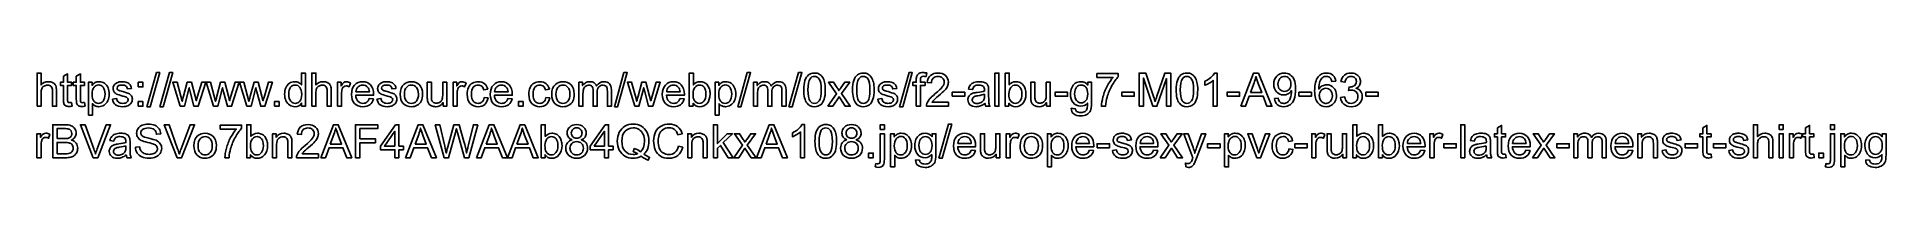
# Model space of a CAD drawing. Header units: centimetres. Extents: x -10.2 to 6.7, y -0.5 to 0.4.
import ezdxf

# ---------------------------------------------------------------- set-up
doc = ezdxf.new("R2010")
doc.units = ezdxf.units.CM
doc.header["$MEASUREMENT"] = 0
doc.layers.add('Layer 1', color=7, linetype='Continuous')

msp = doc.modelspace()

# ---------------------------------------------------------------- linework, layer by layer
at = {"layer": 'Layer 1', "color": 250}
for points, knots in [([(-10.21806, 0.08968), (-10.21806, 0.08968), (-10.21806, 0.39271), (-10.21806, 0.39271), (-10.21806, 0.39271), (-10.21806, 0.39271), (-10.18088, 0.39271), (-10.18088, 0.39271), (-10.18088, 0.39271), (-10.18088, 0.39271), (-10.18088, 0.28399), (-10.18088, 0.28399), (-10.18088, 0.28399), (-10.16352, 0.3041), (-10.14158, 0.31419), (-10.11512, 0.31419), (-10.11512, 0.31419), (-10.09889, 0.31419), (-10.08478, 0.31094), (-10.07279, 0.30452), (-10.07279, 0.30452), (-10.06079, 0.29817), (-10.05219, 0.28928), (-10.04703, 0.27799), (-10.04703, 0.27799), (-10.04188, 0.2667), (-10.03927, 0.25026), (-10.03927, 0.22881), (-10.03927, 0.22881), (-10.03927, 0.22881), (-10.03927, 0.08968), (-10.03927, 0.08968), (-10.03927, 0.08968), (-10.03927, 0.08968), (-10.07653, 0.08968), (-10.07653, 0.08968), (-10.07653, 0.08968), (-10.07653, 0.08968), (-10.07653, 0.22881), (-10.07653, 0.22881), (-10.07653, 0.22881), (-10.07653, 0.24737), (-10.08055, 0.26092), (-10.08859, 0.26938), (-10.08859, 0.26938), (-10.09664, 0.27785), (-10.10806, 0.28215), (-10.12281, 0.28215), (-10.12281, 0.28215), (-10.13382, 0.28215), (-10.14419, 0.27926), (-10.15393, 0.27355), (-10.15393, 0.27355), (-10.16366, 0.26783), (-10.17058, 0.26007), (-10.17467, 0.25026), (-10.17467, 0.25026), (-10.17883, 0.24053), (-10.18088, 0.22698), (-10.18088, 0.20976), (-10.18088, 0.20976), (-10.18088, 0.20976), (-10.18088, 0.08968), (-10.18088, 0.08968), (-10.18088, 0.08968), (-10.18088, 0.08968), (-10.21806, 0.08968), (-10.21806, 0.08968)], [0, 0, 0, 0, 0.05882353, 0.05882353, 0.05882353, 0.05882353, 0.11764706, 0.11764706, 0.11764706, 0.11764706, 0.17647059, 0.17647059, 0.17647059, 0.17647059, 0.23529412, 0.23529412, 0.23529412, 0.23529412, 0.29411765, 0.29411765, 0.29411765, 0.29411765, 0.35294118, 0.35294118, 0.35294118, 0.35294118, 0.41176471, 0.41176471, 0.41176471, 0.41176471, 0.47058824, 0.47058824, 0.47058824, 0.47058824, 0.52941176, 0.52941176, 0.52941176, 0.52941176, 0.58823529, 0.58823529, 0.58823529, 0.58823529, 0.64705882, 0.64705882, 0.64705882, 0.64705882, 0.70588235, 0.70588235, 0.70588235, 0.70588235, 0.76470588, 0.76470588, 0.76470588, 0.76470588, 0.82352941, 0.82352941, 0.82352941, 0.82352941, 0.88235294, 0.88235294, 0.88235294, 0.88235294, 0.94117647, 0.94117647, 0.94117647, 0.94117647, 1, 1, 1, 1]), ([(-9.90141, 0.12298), (-9.90141, 0.12298), (-9.89605, 0.0901), (-9.89605, 0.0901), (-9.89605, 0.0901), (-9.90649, 0.08792), (-9.91588, 0.08679), (-9.92413, 0.08679), (-9.92413, 0.08679), (-9.93768, 0.08679), (-9.94812, 0.0889), (-9.9556, 0.09321), (-9.9556, 0.09321), (-9.96301, 0.09744), (-9.96823, 0.10309), (-9.97126, 0.11007), (-9.97126, 0.11007), (-9.97429, 0.11698), (-9.97585, 0.13166), (-9.97585, 0.15396), (-9.97585, 0.15396), (-9.97585, 0.15396), (-9.97585, 0.28025), (-9.97585, 0.28025), (-9.97585, 0.28025), (-9.97585, 0.28025), (-10.00315, 0.28025), (-10.00315, 0.28025), (-10.00315, 0.28025), (-10.00315, 0.28025), (-10.00315, 0.30918), (-10.00315, 0.30918), (-10.00315, 0.30918), (-10.00315, 0.30918), (-9.97585, 0.30918), (-9.97585, 0.30918), (-9.97585, 0.30918), (-9.97585, 0.30918), (-9.97585, 0.36357), (-9.97585, 0.36357), (-9.97585, 0.36357), (-9.97585, 0.36357), (-9.93881, 0.38587), (-9.93881, 0.38587), (-9.93881, 0.38587), (-9.93881, 0.38587), (-9.93881, 0.30918), (-9.93881, 0.30918), (-9.93881, 0.30918), (-9.93881, 0.30918), (-9.90141, 0.30918), (-9.90141, 0.30918), (-9.90141, 0.30918), (-9.90141, 0.30918), (-9.90141, 0.28025), (-9.90141, 0.28025), (-9.90141, 0.28025), (-9.90141, 0.28025), (-9.93881, 0.28025), (-9.93881, 0.28025), (-9.93881, 0.28025), (-9.93881, 0.28025), (-9.93881, 0.15191), (-9.93881, 0.15191), (-9.93881, 0.15191), (-9.93881, 0.14126), (-9.93817, 0.13448), (-9.9369, 0.13145), (-9.9369, 0.13145), (-9.93556, 0.12841), (-9.93344, 0.12602), (-9.93048, 0.12418), (-9.93048, 0.12418), (-9.92752, 0.12242), (-9.92328, 0.1215), (-9.91778, 0.1215), (-9.91778, 0.1215), (-9.91362, 0.1215), (-9.90818, 0.12199), (-9.90141, 0.12298)], [0, 0, 0, 0, 0.05, 0.05, 0.05, 0.05, 0.1, 0.1, 0.1, 0.1, 0.15, 0.15, 0.15, 0.15, 0.2, 0.2, 0.2, 0.2, 0.25, 0.25, 0.25, 0.25, 0.3, 0.3, 0.3, 0.3, 0.35, 0.35, 0.35, 0.35, 0.4, 0.4, 0.4, 0.4, 0.45, 0.45, 0.45, 0.45, 0.5, 0.5, 0.5, 0.5, 0.55, 0.55, 0.55, 0.55, 0.6, 0.6, 0.6, 0.6, 0.65, 0.65, 0.65, 0.65, 0.7, 0.7, 0.7, 0.7, 0.75, 0.75, 0.75, 0.75, 0.8, 0.8, 0.8, 0.8, 0.85, 0.85, 0.85, 0.85, 0.9, 0.9, 0.9, 0.9, 0.95, 0.95, 0.95, 0.95, 1, 1, 1, 1]), ([(-9.78379, 0.12298), (-9.78379, 0.12298), (-9.77843, 0.0901), (-9.77843, 0.0901), (-9.77843, 0.0901), (-9.78887, 0.08792), (-9.79826, 0.08679), (-9.80651, 0.08679), (-9.80651, 0.08679), (-9.82006, 0.08679), (-9.8305, 0.0889), (-9.83798, 0.09321), (-9.83798, 0.09321), (-9.84539, 0.09744), (-9.85061, 0.10309), (-9.85364, 0.11007), (-9.85364, 0.11007), (-9.85667, 0.11698), (-9.85823, 0.13166), (-9.85823, 0.15396), (-9.85823, 0.15396), (-9.85823, 0.15396), (-9.85823, 0.28025), (-9.85823, 0.28025), (-9.85823, 0.28025), (-9.85823, 0.28025), (-9.88553, 0.28025), (-9.88553, 0.28025), (-9.88553, 0.28025), (-9.88553, 0.28025), (-9.88553, 0.30918), (-9.88553, 0.30918), (-9.88553, 0.30918), (-9.88553, 0.30918), (-9.85823, 0.30918), (-9.85823, 0.30918), (-9.85823, 0.30918), (-9.85823, 0.30918), (-9.85823, 0.36357), (-9.85823, 0.36357), (-9.85823, 0.36357), (-9.85823, 0.36357), (-9.82119, 0.38587), (-9.82119, 0.38587), (-9.82119, 0.38587), (-9.82119, 0.38587), (-9.82119, 0.30918), (-9.82119, 0.30918), (-9.82119, 0.30918), (-9.82119, 0.30918), (-9.78379, 0.30918), (-9.78379, 0.30918), (-9.78379, 0.30918), (-9.78379, 0.30918), (-9.78379, 0.28025), (-9.78379, 0.28025), (-9.78379, 0.28025), (-9.78379, 0.28025), (-9.82119, 0.28025), (-9.82119, 0.28025), (-9.82119, 0.28025), (-9.82119, 0.28025), (-9.82119, 0.15191), (-9.82119, 0.15191), (-9.82119, 0.15191), (-9.82119, 0.14126), (-9.82055, 0.13448), (-9.81928, 0.13145), (-9.81928, 0.13145), (-9.81794, 0.12841), (-9.81582, 0.12602), (-9.81286, 0.12418), (-9.81286, 0.12418), (-9.8099, 0.12242), (-9.80566, 0.1215), (-9.80016, 0.1215), (-9.80016, 0.1215), (-9.796, 0.1215), (-9.79056, 0.12199), (-9.78379, 0.12298)], [0, 0, 0, 0, 0.05, 0.05, 0.05, 0.05, 0.1, 0.1, 0.1, 0.1, 0.15, 0.15, 0.15, 0.15, 0.2, 0.2, 0.2, 0.2, 0.25, 0.25, 0.25, 0.25, 0.3, 0.3, 0.3, 0.3, 0.35, 0.35, 0.35, 0.35, 0.4, 0.4, 0.4, 0.4, 0.45, 0.45, 0.45, 0.45, 0.5, 0.5, 0.5, 0.5, 0.55, 0.55, 0.55, 0.55, 0.6, 0.6, 0.6, 0.6, 0.65, 0.65, 0.65, 0.65, 0.7, 0.7, 0.7, 0.7, 0.75, 0.75, 0.75, 0.75, 0.8, 0.8, 0.8, 0.8, 0.85, 0.85, 0.85, 0.85, 0.9, 0.9, 0.9, 0.9, 0.95, 0.95, 0.95, 0.95, 1, 1, 1, 1]), ([(-9.21059, 0.08453), (-9.21059, 0.08453), (-9.12275, 0.39786), (-9.12275, 0.39786), (-9.12275, 0.39786), (-9.12275, 0.39786), (-9.09297, 0.39786), (-9.09297, 0.39786), (-9.09297, 0.39786), (-9.09297, 0.39786), (-9.1806, 0.08453), (-9.1806, 0.08453), (-9.1806, 0.08453), (-9.1806, 0.08453), (-9.21059, 0.08453), (-9.21059, 0.08453)], [0, 0, 0, 0, 0.25, 0.25, 0.25, 0.25, 0.5, 0.5, 0.5, 0.5, 0.75, 0.75, 0.75, 0.75, 1, 1, 1, 1]), ([(-9.09297, 0.08453), (-9.09297, 0.08453), (-9.00513, 0.39786), (-9.00513, 0.39786), (-9.00513, 0.39786), (-9.00513, 0.39786), (-8.97535, 0.39786), (-8.97535, 0.39786), (-8.97535, 0.39786), (-8.97535, 0.39786), (-9.06298, 0.08453), (-9.06298, 0.08453), (-9.06298, 0.08453), (-9.06298, 0.08453), (-9.09297, 0.08453), (-9.09297, 0.08453)], [0, 0, 0, 0, 0.25, 0.25, 0.25, 0.25, 0.5, 0.5, 0.5, 0.5, 0.75, 0.75, 0.75, 0.75, 1, 1, 1, 1]), ([(-7.79363, 0.08968), (-7.79363, 0.08968), (-7.79363, 0.11741), (-7.79363, 0.11741), (-7.79363, 0.11741), (-7.80753, 0.09561), (-7.82799, 0.08474), (-7.85501, 0.08474), (-7.85501, 0.08474), (-7.87251, 0.08474), (-7.8886, 0.08954), (-7.90327, 0.0992), (-7.90327, 0.0992), (-7.91795, 0.1088), (-7.92931, 0.12228), (-7.93742, 0.13963), (-7.93742, 0.13963), (-7.94546, 0.15692), (-7.94949, 0.17674), (-7.94949, 0.19925), (-7.94949, 0.19925), (-7.94949, 0.22112), (-7.94582, 0.24102), (-7.93855, 0.25887), (-7.93855, 0.25887), (-7.93121, 0.27672), (-7.92028, 0.29041), (-7.90567, 0.29986), (-7.90567, 0.29986), (-7.89107, 0.30939), (-7.8747, 0.31419), (-7.85664, 0.31419), (-7.85664, 0.31419), (-7.84344, 0.31419), (-7.83166, 0.31136), (-7.82136, 0.30579), (-7.82136, 0.30579), (-7.81099, 0.30022), (-7.80259, 0.29295), (-7.7961, 0.28399), (-7.7961, 0.28399), (-7.7961, 0.28399), (-7.7961, 0.39271), (-7.7961, 0.39271), (-7.7961, 0.39271), (-7.7961, 0.39271), (-7.75913, 0.39271), (-7.75913, 0.39271), (-7.75913, 0.39271), (-7.75913, 0.39271), (-7.75913, 0.08968), (-7.75913, 0.08968), (-7.75913, 0.08968), (-7.75913, 0.08968), (-7.79363, 0.08968), (-7.79363, 0.08968)], [0, 0, 0, 0, 0.07142857, 0.07142857, 0.07142857, 0.07142857, 0.14285714, 0.14285714, 0.14285714, 0.14285714, 0.21428571, 0.21428571, 0.21428571, 0.21428571, 0.28571429, 0.28571429, 0.28571429, 0.28571429, 0.35714286, 0.35714286, 0.35714286, 0.35714286, 0.42857143, 0.42857143, 0.42857143, 0.42857143, 0.5, 0.5, 0.5, 0.5, 0.57142857, 0.57142857, 0.57142857, 0.57142857, 0.64285714, 0.64285714, 0.64285714, 0.64285714, 0.71428571, 0.71428571, 0.71428571, 0.71428571, 0.78571429, 0.78571429, 0.78571429, 0.78571429, 0.85714286, 0.85714286, 0.85714286, 0.85714286, 0.92857143, 0.92857143, 0.92857143, 0.92857143, 1, 1, 1, 1]), ([(-7.70057, 0.08968), (-7.70057, 0.08968), (-7.70057, 0.39271), (-7.70057, 0.39271), (-7.70057, 0.39271), (-7.70057, 0.39271), (-7.66339, 0.39271), (-7.66339, 0.39271), (-7.66339, 0.39271), (-7.66339, 0.39271), (-7.66339, 0.28399), (-7.66339, 0.28399), (-7.66339, 0.28399), (-7.64603, 0.3041), (-7.62409, 0.31419), (-7.59763, 0.31419), (-7.59763, 0.31419), (-7.5814, 0.31419), (-7.56729, 0.31094), (-7.5553, 0.30452), (-7.5553, 0.30452), (-7.5433, 0.29817), (-7.5347, 0.28928), (-7.52954, 0.27799), (-7.52954, 0.27799), (-7.52439, 0.2667), (-7.52178, 0.25026), (-7.52178, 0.22881), (-7.52178, 0.22881), (-7.52178, 0.22881), (-7.52178, 0.08968), (-7.52178, 0.08968), (-7.52178, 0.08968), (-7.52178, 0.08968), (-7.55904, 0.08968), (-7.55904, 0.08968), (-7.55904, 0.08968), (-7.55904, 0.08968), (-7.55904, 0.22881), (-7.55904, 0.22881), (-7.55904, 0.22881), (-7.55904, 0.24737), (-7.56306, 0.26092), (-7.5711, 0.26938), (-7.5711, 0.26938), (-7.57915, 0.27785), (-7.59057, 0.28215), (-7.60532, 0.28215), (-7.60532, 0.28215), (-7.61633, 0.28215), (-7.6267, 0.27926), (-7.63644, 0.27355), (-7.63644, 0.27355), (-7.64617, 0.26783), (-7.65309, 0.26007), (-7.65718, 0.25026), (-7.65718, 0.25026), (-7.66134, 0.24053), (-7.66339, 0.22698), (-7.66339, 0.20976), (-7.66339, 0.20976), (-7.66339, 0.20976), (-7.66339, 0.08968), (-7.66339, 0.08968), (-7.66339, 0.08968), (-7.66339, 0.08968), (-7.70057, 0.08968), (-7.70057, 0.08968)], [0, 0, 0, 0, 0.05882353, 0.05882353, 0.05882353, 0.05882353, 0.11764706, 0.11764706, 0.11764706, 0.11764706, 0.17647059, 0.17647059, 0.17647059, 0.17647059, 0.23529412, 0.23529412, 0.23529412, 0.23529412, 0.29411765, 0.29411765, 0.29411765, 0.29411765, 0.35294118, 0.35294118, 0.35294118, 0.35294118, 0.41176471, 0.41176471, 0.41176471, 0.41176471, 0.47058824, 0.47058824, 0.47058824, 0.47058824, 0.52941176, 0.52941176, 0.52941176, 0.52941176, 0.58823529, 0.58823529, 0.58823529, 0.58823529, 0.64705882, 0.64705882, 0.64705882, 0.64705882, 0.70588235, 0.70588235, 0.70588235, 0.70588235, 0.76470588, 0.76470588, 0.76470588, 0.76470588, 0.82352941, 0.82352941, 0.82352941, 0.82352941, 0.88235294, 0.88235294, 0.88235294, 0.88235294, 0.94117647, 0.94117647, 0.94117647, 0.94117647, 1, 1, 1, 1]), ([(-4.92867, 0.08453), (-4.92867, 0.08453), (-4.84083, 0.39786), (-4.84083, 0.39786), (-4.84083, 0.39786), (-4.84083, 0.39786), (-4.81105, 0.39786), (-4.81105, 0.39786), (-4.81105, 0.39786), (-4.81105, 0.39786), (-4.89868, 0.08453), (-4.89868, 0.08453), (-4.89868, 0.08453), (-4.89868, 0.08453), (-4.92867, 0.08453), (-4.92867, 0.08453)], [0, 0, 0, 0, 0.25, 0.25, 0.25, 0.25, 0.5, 0.5, 0.5, 0.5, 0.75, 0.75, 0.75, 0.75, 1, 1, 1, 1]), ([(-4.20767, 0.08968), (-4.20767, 0.08968), (-4.24217, 0.08968), (-4.24217, 0.08968), (-4.24217, 0.08968), (-4.24217, 0.08968), (-4.24217, 0.39271), (-4.24217, 0.39271), (-4.24217, 0.39271), (-4.24217, 0.39271), (-4.20499, 0.39271), (-4.20499, 0.39271), (-4.20499, 0.39271), (-4.20499, 0.39271), (-4.20499, 0.28462), (-4.20499, 0.28462), (-4.20499, 0.28462), (-4.18926, 0.30431), (-4.16922, 0.31419), (-4.14488, 0.31419), (-4.14488, 0.31419), (-4.13133, 0.31419), (-4.11856, 0.31143), (-4.10649, 0.306), (-4.10649, 0.306), (-4.09443, 0.30057), (-4.08455, 0.29288), (-4.07672, 0.28307), (-4.07672, 0.28307), (-4.06896, 0.27319), (-4.06282, 0.26134), (-4.05845, 0.24737), (-4.05845, 0.24737), (-4.054, 0.23347), (-4.05181, 0.21858), (-4.05181, 0.20278), (-4.05181, 0.20278), (-4.05181, 0.1651), (-4.06113, 0.13603), (-4.07975, 0.1155), (-4.07975, 0.1155), (-4.09831, 0.09497), (-4.12068, 0.08474), (-4.14671, 0.08474), (-4.14671, 0.08474), (-4.1726, 0.08474), (-4.19292, 0.09554), (-4.20767, 0.1172), (-4.20767, 0.1172), (-4.20767, 0.1172), (-4.20767, 0.08968), (-4.20767, 0.08968)], [0, 0, 0, 0, 0.07692308, 0.07692308, 0.07692308, 0.07692308, 0.15384615, 0.15384615, 0.15384615, 0.15384615, 0.23076923, 0.23076923, 0.23076923, 0.23076923, 0.30769231, 0.30769231, 0.30769231, 0.30769231, 0.38461538, 0.38461538, 0.38461538, 0.38461538, 0.46153846, 0.46153846, 0.46153846, 0.46153846, 0.53846154, 0.53846154, 0.53846154, 0.53846154, 0.61538462, 0.61538462, 0.61538462, 0.61538462, 0.69230769, 0.69230769, 0.69230769, 0.69230769, 0.76923077, 0.76923077, 0.76923077, 0.76923077, 0.84615385, 0.84615385, 0.84615385, 0.84615385, 0.92307692, 0.92307692, 0.92307692, 0.92307692, 1, 1, 1, 1]), ([(-3.79902, 0.08453), (-3.79902, 0.08453), (-3.71118, 0.39786), (-3.71118, 0.39786), (-3.71118, 0.39786), (-3.71118, 0.39786), (-3.6814, 0.39786), (-3.6814, 0.39786), (-3.6814, 0.39786), (-3.6814, 0.39786), (-3.76903, 0.08453), (-3.76903, 0.08453), (-3.76903, 0.08453), (-3.76903, 0.08453), (-3.79902, 0.08453), (-3.79902, 0.08453)], [0, 0, 0, 0, 0.25, 0.25, 0.25, 0.25, 0.5, 0.5, 0.5, 0.5, 0.75, 0.75, 0.75, 0.75, 1, 1, 1, 1]), ([(-3.32877, 0.08453), (-3.32877, 0.08453), (-3.24093, 0.39786), (-3.24093, 0.39786), (-3.24093, 0.39786), (-3.24093, 0.39786), (-3.21115, 0.39786), (-3.21115, 0.39786), (-3.21115, 0.39786), (-3.21115, 0.39786), (-3.29878, 0.08453), (-3.29878, 0.08453), (-3.29878, 0.08453), (-3.29878, 0.08453), (-3.32877, 0.08453), (-3.32877, 0.08453)], [0, 0, 0, 0, 0.25, 0.25, 0.25, 0.25, 0.5, 0.5, 0.5, 0.5, 0.75, 0.75, 0.75, 0.75, 1, 1, 1, 1]), ([(-3.19358, 0.23912), (-3.19358, 0.27496), (-3.18991, 0.30381), (-3.1825, 0.32562), (-3.1825, 0.32562), (-3.17517, 0.34749), (-3.16416, 0.36435), (-3.14963, 0.3762), (-3.14963, 0.3762), (-3.13509, 0.38806), (-3.11682, 0.39398), (-3.0948, 0.39398), (-3.0948, 0.39398), (-3.07851, 0.39398), (-3.06425, 0.39067), (-3.05198, 0.38411), (-3.05198, 0.38411), (-3.0397, 0.37761), (-3.02961, 0.36816), (-3.02157, 0.35581), (-3.02157, 0.35581), (-3.0136, 0.34347), (-3.00732, 0.32844), (-3.0028, 0.31073), (-3.0028, 0.31073), (-2.99822, 0.29302), (-2.99596, 0.26917), (-2.99596, 0.23912), (-2.99596, 0.23912), (-2.99596, 0.20356), (-2.99963, 0.17491), (-3.00689, 0.15304), (-3.00689, 0.15304), (-3.01423, 0.13117), (-3.02517, 0.1143), (-3.0397, 0.10238), (-3.0397, 0.10238), (-3.05424, 0.09046), (-3.07258, 0.08453), (-3.0948, 0.08453), (-3.0948, 0.08453), (-3.12401, 0.08453), (-3.14694, 0.09497), (-3.1636, 0.11593), (-3.1636, 0.11593), (-3.18356, 0.14111), (-3.19358, 0.18225), (-3.19358, 0.23912)], [0, 0, 0, 0, 0.08333333, 0.08333333, 0.08333333, 0.08333333, 0.16666667, 0.16666667, 0.16666667, 0.16666667, 0.25, 0.25, 0.25, 0.25, 0.33333333, 0.33333333, 0.33333333, 0.33333333, 0.41666667, 0.41666667, 0.41666667, 0.41666667, 0.5, 0.5, 0.5, 0.5, 0.58333333, 0.58333333, 0.58333333, 0.58333333, 0.66666667, 0.66666667, 0.66666667, 0.66666667, 0.75, 0.75, 0.75, 0.75, 0.83333333, 0.83333333, 0.83333333, 0.83333333, 0.91666667, 0.91666667, 0.91666667, 0.91666667, 1, 1, 1, 1]), ([(-3.15534, 0.23912), (-3.15534, 0.18937), (-3.14948, 0.15628), (-3.13784, 0.13977), (-3.13784, 0.13977), (-3.1262, 0.12333), (-3.11188, 0.11508), (-3.0948, 0.11508), (-3.0948, 0.11508), (-3.07766, 0.11508), (-3.06334, 0.12341), (-3.0517, 0.13992), (-3.0517, 0.13992), (-3.04005, 0.15643), (-3.0342, 0.18952), (-3.0342, 0.23912), (-3.0342, 0.23912), (-3.0342, 0.289), (-3.04005, 0.32216), (-3.0517, 0.33853), (-3.0517, 0.33853), (-3.06334, 0.35497), (-3.0778, 0.36315), (-3.09516, 0.36315), (-3.09516, 0.36315), (-3.1123, 0.36315), (-3.12592, 0.35588), (-3.13615, 0.34142), (-3.13615, 0.34142), (-3.14892, 0.32301), (-3.15534, 0.28886), (-3.15534, 0.23912)], [0, 0, 0, 0, 0.125, 0.125, 0.125, 0.125, 0.25, 0.25, 0.25, 0.25, 0.375, 0.375, 0.375, 0.375, 0.5, 0.5, 0.5, 0.5, 0.625, 0.625, 0.625, 0.625, 0.75, 0.75, 0.75, 0.75, 0.875, 0.875, 0.875, 0.875, 1, 1, 1, 1]), ([(-2.74647, 0.23912), (-2.74647, 0.27496), (-2.7428, 0.30381), (-2.73539, 0.32562), (-2.73539, 0.32562), (-2.72806, 0.34749), (-2.71705, 0.36435), (-2.70252, 0.3762), (-2.70252, 0.3762), (-2.68798, 0.38806), (-2.66971, 0.39398), (-2.64769, 0.39398), (-2.64769, 0.39398), (-2.6314, 0.39398), (-2.61714, 0.39067), (-2.60487, 0.38411), (-2.60487, 0.38411), (-2.59259, 0.37761), (-2.5825, 0.36816), (-2.57446, 0.35581), (-2.57446, 0.35581), (-2.56649, 0.34347), (-2.56021, 0.32844), (-2.55569, 0.31073), (-2.55569, 0.31073), (-2.55111, 0.29302), (-2.54885, 0.26917), (-2.54885, 0.23912), (-2.54885, 0.23912), (-2.54885, 0.20356), (-2.55252, 0.17491), (-2.55978, 0.15304), (-2.55978, 0.15304), (-2.56712, 0.13117), (-2.57806, 0.1143), (-2.59259, 0.10238), (-2.59259, 0.10238), (-2.60713, 0.09046), (-2.62547, 0.08453), (-2.64769, 0.08453), (-2.64769, 0.08453), (-2.6769, 0.08453), (-2.69983, 0.09497), (-2.71649, 0.11593), (-2.71649, 0.11593), (-2.73645, 0.14111), (-2.74647, 0.18225), (-2.74647, 0.23912)], [0, 0, 0, 0, 0.08333333, 0.08333333, 0.08333333, 0.08333333, 0.16666667, 0.16666667, 0.16666667, 0.16666667, 0.25, 0.25, 0.25, 0.25, 0.33333333, 0.33333333, 0.33333333, 0.33333333, 0.41666667, 0.41666667, 0.41666667, 0.41666667, 0.5, 0.5, 0.5, 0.5, 0.58333333, 0.58333333, 0.58333333, 0.58333333, 0.66666667, 0.66666667, 0.66666667, 0.66666667, 0.75, 0.75, 0.75, 0.75, 0.83333333, 0.83333333, 0.83333333, 0.83333333, 0.91666667, 0.91666667, 0.91666667, 0.91666667, 1, 1, 1, 1]), ([(-2.70823, 0.23912), (-2.70823, 0.18937), (-2.70237, 0.15628), (-2.69073, 0.13977), (-2.69073, 0.13977), (-2.67909, 0.12333), (-2.66477, 0.11508), (-2.64769, 0.11508), (-2.64769, 0.11508), (-2.63055, 0.11508), (-2.61623, 0.12341), (-2.60459, 0.13992), (-2.60459, 0.13992), (-2.59294, 0.15643), (-2.58709, 0.18952), (-2.58709, 0.23912), (-2.58709, 0.23912), (-2.58709, 0.289), (-2.59294, 0.32216), (-2.60459, 0.33853), (-2.60459, 0.33853), (-2.61623, 0.35497), (-2.63069, 0.36315), (-2.64805, 0.36315), (-2.64805, 0.36315), (-2.66519, 0.36315), (-2.67881, 0.35588), (-2.68904, 0.34142), (-2.68904, 0.34142), (-2.70181, 0.32301), (-2.70823, 0.28886), (-2.70823, 0.23912)], [0, 0, 0, 0, 0.125, 0.125, 0.125, 0.125, 0.25, 0.25, 0.25, 0.25, 0.375, 0.375, 0.375, 0.375, 0.5, 0.5, 0.5, 0.5, 0.625, 0.625, 0.625, 0.625, 0.75, 0.75, 0.75, 0.75, 0.875, 0.875, 0.875, 0.875, 1, 1, 1, 1]), ([(-2.31693, 0.08453), (-2.31693, 0.08453), (-2.22909, 0.39786), (-2.22909, 0.39786), (-2.22909, 0.39786), (-2.22909, 0.39786), (-2.19931, 0.39786), (-2.19931, 0.39786), (-2.19931, 0.39786), (-2.19931, 0.39786), (-2.28694, 0.08453), (-2.28694, 0.08453), (-2.28694, 0.08453), (-2.28694, 0.08453), (-2.31693, 0.08453), (-2.31693, 0.08453)], [0, 0, 0, 0, 0.25, 0.25, 0.25, 0.25, 0.5, 0.5, 0.5, 0.5, 0.75, 0.75, 0.75, 0.75, 1, 1, 1, 1]), ([(-2.16255, 0.08968), (-2.16255, 0.08968), (-2.16255, 0.28025), (-2.16255, 0.28025), (-2.16255, 0.28025), (-2.16255, 0.28025), (-2.19536, 0.28025), (-2.19536, 0.28025), (-2.19536, 0.28025), (-2.19536, 0.28025), (-2.19536, 0.30918), (-2.19536, 0.30918), (-2.19536, 0.30918), (-2.19536, 0.30918), (-2.16255, 0.30918), (-2.16255, 0.30918), (-2.16255, 0.30918), (-2.16255, 0.30918), (-2.16255, 0.33253), (-2.16255, 0.33253), (-2.16255, 0.33253), (-2.16255, 0.34728), (-2.16121, 0.35828), (-2.1586, 0.36541), (-2.1586, 0.36541), (-2.155, 0.37507), (-2.14872, 0.38291), (-2.13969, 0.3889), (-2.13969, 0.3889), (-2.13066, 0.3949), (-2.11803, 0.39786), (-2.10173, 0.39786), (-2.10173, 0.39786), (-2.09129, 0.39786), (-2.07972, 0.39666), (-2.06702, 0.39412), (-2.06702, 0.39412), (-2.06702, 0.39412), (-2.07259, 0.36167), (-2.07259, 0.36167), (-2.07259, 0.36167), (-2.08028, 0.36308), (-2.08762, 0.36379), (-2.09454, 0.36379), (-2.09454, 0.36379), (-2.10582, 0.36379), (-2.1138, 0.36139), (-2.11845, 0.35652), (-2.11845, 0.35652), (-2.12318, 0.35172), (-2.12551, 0.34269), (-2.12551, 0.32943), (-2.12551, 0.32943), (-2.12551, 0.32943), (-2.12551, 0.30918), (-2.12551, 0.30918), (-2.12551, 0.30918), (-2.12551, 0.30918), (-2.08275, 0.30918), (-2.08275, 0.30918), (-2.08275, 0.30918), (-2.08275, 0.30918), (-2.08275, 0.28025), (-2.08275, 0.28025), (-2.08275, 0.28025), (-2.08275, 0.28025), (-2.12551, 0.28025), (-2.12551, 0.28025), (-2.12551, 0.28025), (-2.12551, 0.28025), (-2.12551, 0.08968), (-2.12551, 0.08968), (-2.12551, 0.08968), (-2.12551, 0.08968), (-2.16255, 0.08968), (-2.16255, 0.08968)], [0, 0, 0, 0, 0.05263158, 0.05263158, 0.05263158, 0.05263158, 0.10526316, 0.10526316, 0.10526316, 0.10526316, 0.15789474, 0.15789474, 0.15789474, 0.15789474, 0.21052632, 0.21052632, 0.21052632, 0.21052632, 0.26315789, 0.26315789, 0.26315789, 0.26315789, 0.31578947, 0.31578947, 0.31578947, 0.31578947, 0.36842105, 0.36842105, 0.36842105, 0.36842105, 0.42105263, 0.42105263, 0.42105263, 0.42105263, 0.47368421, 0.47368421, 0.47368421, 0.47368421, 0.52631579, 0.52631579, 0.52631579, 0.52631579, 0.57894737, 0.57894737, 0.57894737, 0.57894737, 0.63157895, 0.63157895, 0.63157895, 0.63157895, 0.68421053, 0.68421053, 0.68421053, 0.68421053, 0.73684211, 0.73684211, 0.73684211, 0.73684211, 0.78947368, 0.78947368, 0.78947368, 0.78947368, 0.84210526, 0.84210526, 0.84210526, 0.84210526, 0.89473684, 0.89473684, 0.89473684, 0.89473684, 0.94736842, 0.94736842, 0.94736842, 0.94736842, 1, 1, 1, 1]), ([(-1.86854, 0.12545), (-1.86854, 0.12545), (-1.86854, 0.08968), (-1.86854, 0.08968), (-1.86854, 0.08968), (-1.86854, 0.08968), (-2.06885, 0.08968), (-2.06885, 0.08968), (-2.06885, 0.08968), (-2.06913, 0.09864), (-2.06772, 0.10725), (-2.06455, 0.1155), (-2.06455, 0.1155), (-2.05947, 0.12919), (-2.05128, 0.1426), (-2.04006, 0.15586), (-2.04006, 0.15586), (-2.02877, 0.16905), (-2.01255, 0.18436), (-1.99138, 0.20172), (-1.99138, 0.20172), (-1.95843, 0.22874), (-1.93614, 0.25012), (-1.92456, 0.26593), (-1.92456, 0.26593), (-1.91299, 0.28166), (-1.90721, 0.29662), (-1.90721, 0.31066), (-1.90721, 0.31066), (-1.90721, 0.3254), (-1.9125, 0.33782), (-1.92301, 0.34798), (-1.92301, 0.34798), (-1.9336, 0.35807), (-1.94735, 0.36315), (-1.96429, 0.36315), (-1.96429, 0.36315), (-1.98221, 0.36315), (-1.99653, 0.35779), (-2.00725, 0.34699), (-2.00725, 0.34699), (-2.01805, 0.33627), (-2.02348, 0.32138), (-2.02362, 0.3024), (-2.02362, 0.3024), (-2.02362, 0.3024), (-2.06186, 0.30628), (-2.06186, 0.30628), (-2.06186, 0.30628), (-2.05925, 0.33486), (-2.04938, 0.35659), (-2.0323, 0.37155), (-2.0323, 0.37155), (-2.01523, 0.3865), (-1.99223, 0.39398), (-1.96344, 0.39398), (-1.96344, 0.39398), (-1.93437, 0.39398), (-1.91137, 0.38587), (-1.89444, 0.36978), (-1.89444, 0.36978), (-1.87743, 0.35363), (-1.86897, 0.33366), (-1.86897, 0.30981), (-1.86897, 0.30981), (-1.86897, 0.29768), (-1.87144, 0.28575), (-1.87645, 0.27404), (-1.87645, 0.27404), (-1.88138, 0.26233), (-1.88964, 0.24998), (-1.90114, 0.23707), (-1.90114, 0.23707), (-1.91264, 0.22409), (-1.93176, 0.20631), (-1.9585, 0.18373), (-1.9585, 0.18373), (-1.9808, 0.16496), (-1.99512, 0.15226), (-2.00147, 0.14556), (-2.00147, 0.14556), (-2.00782, 0.13893), (-2.01304, 0.13222), (-2.0172, 0.12545), (-2.0172, 0.12545), (-2.0172, 0.12545), (-1.86854, 0.12545), (-1.86854, 0.12545)], [0, 0, 0, 0, 0.04545455, 0.04545455, 0.04545455, 0.04545455, 0.09090909, 0.09090909, 0.09090909, 0.09090909, 0.13636364, 0.13636364, 0.13636364, 0.13636364, 0.18181818, 0.18181818, 0.18181818, 0.18181818, 0.22727273, 0.22727273, 0.22727273, 0.22727273, 0.27272727, 0.27272727, 0.27272727, 0.27272727, 0.31818182, 0.31818182, 0.31818182, 0.31818182, 0.36363636, 0.36363636, 0.36363636, 0.36363636, 0.40909091, 0.40909091, 0.40909091, 0.40909091, 0.45454545, 0.45454545, 0.45454545, 0.45454545, 0.5, 0.5, 0.5, 0.5, 0.54545455, 0.54545455, 0.54545455, 0.54545455, 0.59090909, 0.59090909, 0.59090909, 0.59090909, 0.63636364, 0.63636364, 0.63636364, 0.63636364, 0.68181818, 0.68181818, 0.68181818, 0.68181818, 0.72727273, 0.72727273, 0.72727273, 0.72727273, 0.77272727, 0.77272727, 0.77272727, 0.77272727, 0.81818182, 0.81818182, 0.81818182, 0.81818182, 0.86363636, 0.86363636, 0.86363636, 0.86363636, 0.90909091, 0.90909091, 0.90909091, 0.90909091, 0.95454545, 0.95454545, 0.95454545, 0.95454545, 1, 1, 1, 1]), ([(-1.44275, 0.08968), (-1.44275, 0.08968), (-1.44275, 0.39271), (-1.44275, 0.39271), (-1.44275, 0.39271), (-1.44275, 0.39271), (-1.40556, 0.39271), (-1.40556, 0.39271), (-1.40556, 0.39271), (-1.40556, 0.39271), (-1.40556, 0.08968), (-1.40556, 0.08968), (-1.40556, 0.08968), (-1.40556, 0.08968), (-1.44275, 0.08968), (-1.44275, 0.08968)], [0, 0, 0, 0, 0.25, 0.25, 0.25, 0.25, 0.5, 0.5, 0.5, 0.5, 0.75, 0.75, 0.75, 0.75, 1, 1, 1, 1]), ([(-1.31356, 0.08968), (-1.31356, 0.08968), (-1.34806, 0.08968), (-1.34806, 0.08968), (-1.34806, 0.08968), (-1.34806, 0.08968), (-1.34806, 0.39271), (-1.34806, 0.39271), (-1.34806, 0.39271), (-1.34806, 0.39271), (-1.31088, 0.39271), (-1.31088, 0.39271), (-1.31088, 0.39271), (-1.31088, 0.39271), (-1.31088, 0.28462), (-1.31088, 0.28462), (-1.31088, 0.28462), (-1.29515, 0.30431), (-1.27511, 0.31419), (-1.25077, 0.31419), (-1.25077, 0.31419), (-1.23722, 0.31419), (-1.22445, 0.31143), (-1.21238, 0.306), (-1.21238, 0.306), (-1.20032, 0.30057), (-1.19044, 0.29288), (-1.18261, 0.28307), (-1.18261, 0.28307), (-1.17485, 0.27319), (-1.16871, 0.26134), (-1.16434, 0.24737), (-1.16434, 0.24737), (-1.15989, 0.23347), (-1.1577, 0.21858), (-1.1577, 0.20278), (-1.1577, 0.20278), (-1.1577, 0.1651), (-1.16702, 0.13603), (-1.18564, 0.1155), (-1.18564, 0.1155), (-1.2042, 0.09497), (-1.22657, 0.08474), (-1.2526, 0.08474), (-1.2526, 0.08474), (-1.27849, 0.08474), (-1.29881, 0.09554), (-1.31356, 0.1172), (-1.31356, 0.1172), (-1.31356, 0.1172), (-1.31356, 0.08968), (-1.31356, 0.08968)], [0, 0, 0, 0, 0.07692308, 0.07692308, 0.07692308, 0.07692308, 0.15384615, 0.15384615, 0.15384615, 0.15384615, 0.23076923, 0.23076923, 0.23076923, 0.23076923, 0.30769231, 0.30769231, 0.30769231, 0.30769231, 0.38461538, 0.38461538, 0.38461538, 0.38461538, 0.46153846, 0.46153846, 0.46153846, 0.46153846, 0.53846154, 0.53846154, 0.53846154, 0.53846154, 0.61538462, 0.61538462, 0.61538462, 0.61538462, 0.69230769, 0.69230769, 0.69230769, 0.69230769, 0.76923077, 0.76923077, 0.76923077, 0.76923077, 0.84615385, 0.84615385, 0.84615385, 0.84615385, 0.92307692, 0.92307692, 0.92307692, 0.92307692, 1, 1, 1, 1]), ([(-0.50846, 0.35299), (-0.50846, 0.35299), (-0.50846, 0.38876), (-0.50846, 0.38876), (-0.50846, 0.38876), (-0.50846, 0.38876), (-0.31232, 0.38876), (-0.31232, 0.38876), (-0.31232, 0.38876), (-0.31232, 0.38876), (-0.31232, 0.35984), (-0.31232, 0.35984), (-0.31232, 0.35984), (-0.33158, 0.3393), (-0.3507, 0.312), (-0.36968, 0.27799), (-0.36968, 0.27799), (-0.38859, 0.24398), (-0.40326, 0.20892), (-0.41357, 0.17301), (-0.41357, 0.17301), (-0.42104, 0.14761), (-0.42577, 0.11988), (-0.42782, 0.08968), (-0.42782, 0.08968), (-0.42782, 0.08968), (-0.46606, 0.08968), (-0.46606, 0.08968), (-0.46606, 0.08968), (-0.46564, 0.11353), (-0.46098, 0.14231), (-0.45202, 0.17611), (-0.45202, 0.17611), (-0.44306, 0.20984), (-0.43022, 0.24243), (-0.4135, 0.27376), (-0.4135, 0.27376), (-0.3967, 0.30508), (-0.37892, 0.33154), (-0.36001, 0.35299), (-0.36001, 0.35299), (-0.36001, 0.35299), (-0.50846, 0.35299), (-0.50846, 0.35299)], [0, 0, 0, 0, 0.09090909, 0.09090909, 0.09090909, 0.09090909, 0.18181818, 0.18181818, 0.18181818, 0.18181818, 0.27272727, 0.27272727, 0.27272727, 0.27272727, 0.36363636, 0.36363636, 0.36363636, 0.36363636, 0.45454545, 0.45454545, 0.45454545, 0.45454545, 0.54545455, 0.54545455, 0.54545455, 0.54545455, 0.63636364, 0.63636364, 0.63636364, 0.63636364, 0.72727273, 0.72727273, 0.72727273, 0.72727273, 0.81818182, 0.81818182, 0.81818182, 0.81818182, 0.90909091, 0.90909091, 0.90909091, 0.90909091, 1, 1, 1, 1]), ([(-0.12069, 0.08968), (-0.12069, 0.08968), (-0.12069, 0.39271), (-0.12069, 0.39271), (-0.12069, 0.39271), (-0.12069, 0.39271), (-0.0603, 0.39271), (-0.0603, 0.39271), (-0.0603, 0.39271), (-0.0603, 0.39271), (0.01139, 0.17816), (0.01139, 0.17816), (0.01139, 0.17816), (0.01802, 0.15819), (0.02289, 0.14323), (0.02585, 0.13328), (0.02585, 0.13328), (0.02931, 0.14429), (0.03467, 0.16052), (0.04201, 0.1819), (0.04201, 0.1819), (0.04201, 0.1819), (0.11454, 0.39271), (0.11454, 0.39271), (0.11454, 0.39271), (0.11454, 0.39271), (0.16851, 0.39271), (0.16851, 0.39271), (0.16851, 0.39271), (0.16851, 0.39271), (0.16851, 0.08968), (0.16851, 0.08968), (0.16851, 0.08968), (0.16851, 0.08968), (0.12985, 0.08968), (0.12985, 0.08968), (0.12985, 0.08968), (0.12985, 0.08968), (0.12985, 0.34333), (0.12985, 0.34333), (0.12985, 0.34333), (0.12985, 0.34333), (0.0418, 0.08968), (0.0418, 0.08968), (0.0418, 0.08968), (0.0418, 0.08968), (0.0056, 0.08968), (0.0056, 0.08968), (0.0056, 0.08968), (0.0056, 0.08968), (-0.08203, 0.34763), (-0.08203, 0.34763), (-0.08203, 0.34763), (-0.08203, 0.34763), (-0.08203, 0.08968), (-0.08203, 0.08968), (-0.08203, 0.08968), (-0.08203, 0.08968), (-0.12069, 0.08968), (-0.12069, 0.08968)], [0, 0, 0, 0, 0.06666667, 0.06666667, 0.06666667, 0.06666667, 0.13333333, 0.13333333, 0.13333333, 0.13333333, 0.2, 0.2, 0.2, 0.2, 0.26666667, 0.26666667, 0.26666667, 0.26666667, 0.33333333, 0.33333333, 0.33333333, 0.33333333, 0.4, 0.4, 0.4, 0.4, 0.46666667, 0.46666667, 0.46666667, 0.46666667, 0.53333333, 0.53333333, 0.53333333, 0.53333333, 0.6, 0.6, 0.6, 0.6, 0.66666667, 0.66666667, 0.66666667, 0.66666667, 0.73333333, 0.73333333, 0.73333333, 0.73333333, 0.8, 0.8, 0.8, 0.8, 0.86666667, 0.86666667, 0.86666667, 0.86666667, 0.93333333, 0.93333333, 0.93333333, 0.93333333, 1, 1, 1, 1]), ([(0.21811, 0.23912), (0.21811, 0.27496), (0.22178, 0.30381), (0.22919, 0.32562), (0.22919, 0.32562), (0.23652, 0.34749), (0.24753, 0.36435), (0.26206, 0.3762), (0.26206, 0.3762), (0.2766, 0.38806), (0.29487, 0.39398), (0.31689, 0.39398), (0.31689, 0.39398), (0.33318, 0.39398), (0.34744, 0.39067), (0.35971, 0.38411), (0.35971, 0.38411), (0.37199, 0.37761), (0.38208, 0.36816), (0.39012, 0.35581), (0.39012, 0.35581), (0.39809, 0.34347), (0.40437, 0.32844), (0.40889, 0.31073), (0.40889, 0.31073), (0.41347, 0.29302), (0.41573, 0.26917), (0.41573, 0.23912), (0.41573, 0.23912), (0.41573, 0.20356), (0.41206, 0.17491), (0.4048, 0.15304), (0.4048, 0.15304), (0.39746, 0.13117), (0.38652, 0.1143), (0.37199, 0.10238), (0.37199, 0.10238), (0.35745, 0.09046), (0.33911, 0.08453), (0.31689, 0.08453), (0.31689, 0.08453), (0.28768, 0.08453), (0.26475, 0.09497), (0.24809, 0.11593), (0.24809, 0.11593), (0.22813, 0.14111), (0.21811, 0.18225), (0.21811, 0.23912)], [0, 0, 0, 0, 0.08333333, 0.08333333, 0.08333333, 0.08333333, 0.16666667, 0.16666667, 0.16666667, 0.16666667, 0.25, 0.25, 0.25, 0.25, 0.33333333, 0.33333333, 0.33333333, 0.33333333, 0.41666667, 0.41666667, 0.41666667, 0.41666667, 0.5, 0.5, 0.5, 0.5, 0.58333333, 0.58333333, 0.58333333, 0.58333333, 0.66666667, 0.66666667, 0.66666667, 0.66666667, 0.75, 0.75, 0.75, 0.75, 0.83333333, 0.83333333, 0.83333333, 0.83333333, 0.91666667, 0.91666667, 0.91666667, 0.91666667, 1, 1, 1, 1]), ([(0.25635, 0.23912), (0.25635, 0.18937), (0.26221, 0.15628), (0.27385, 0.13977), (0.27385, 0.13977), (0.28549, 0.12333), (0.29981, 0.11508), (0.31689, 0.11508), (0.31689, 0.11508), (0.33403, 0.11508), (0.34835, 0.12341), (0.35999, 0.13992), (0.35999, 0.13992), (0.37164, 0.15643), (0.37749, 0.18952), (0.37749, 0.23912), (0.37749, 0.23912), (0.37749, 0.289), (0.37164, 0.32216), (0.35999, 0.33853), (0.35999, 0.33853), (0.34835, 0.35497), (0.33389, 0.36315), (0.31653, 0.36315), (0.31653, 0.36315), (0.29939, 0.36315), (0.28577, 0.35588), (0.27554, 0.34142), (0.27554, 0.34142), (0.26277, 0.32301), (0.25635, 0.28886), (0.25635, 0.23912)], [0, 0, 0, 0, 0.125, 0.125, 0.125, 0.125, 0.25, 0.25, 0.25, 0.25, 0.375, 0.375, 0.375, 0.375, 0.5, 0.5, 0.5, 0.5, 0.625, 0.625, 0.625, 0.625, 0.75, 0.75, 0.75, 0.75, 0.875, 0.875, 0.875, 0.875, 1, 1, 1, 1]), ([(0.59367, 0.08968), (0.59367, 0.08968), (0.55649, 0.08968), (0.55649, 0.08968), (0.55649, 0.08968), (0.55649, 0.08968), (0.55649, 0.32674), (0.55649, 0.32674), (0.55649, 0.32674), (0.54753, 0.31821), (0.53582, 0.30967), (0.52128, 0.30113), (0.52128, 0.30113), (0.50668, 0.2926), (0.49362, 0.28618), (0.48205, 0.28194), (0.48205, 0.28194), (0.48205, 0.28194), (0.48205, 0.31785), (0.48205, 0.31785), (0.48205, 0.31785), (0.50287, 0.32766), (0.52107, 0.33952), (0.53666, 0.35341), (0.53666, 0.35341), (0.55218, 0.36738), (0.56326, 0.38086), (0.56975, 0.39398), (0.56975, 0.39398), (0.56975, 0.39398), (0.59367, 0.39398), (0.59367, 0.39398), (0.59367, 0.39398), (0.59367, 0.39398), (0.59367, 0.08968), (0.59367, 0.08968)], [0, 0, 0, 0, 0.11111111, 0.11111111, 0.11111111, 0.11111111, 0.22222222, 0.22222222, 0.22222222, 0.22222222, 0.33333333, 0.33333333, 0.33333333, 0.33333333, 0.44444444, 0.44444444, 0.44444444, 0.44444444, 0.55555556, 0.55555556, 0.55555556, 0.55555556, 0.66666667, 0.66666667, 0.66666667, 0.66666667, 0.77777778, 0.77777778, 0.77777778, 0.77777778, 0.88888889, 0.88888889, 0.88888889, 0.88888889, 1, 1, 1, 1]), ([(0.81176, 0.08968), (0.81176, 0.08968), (0.92817, 0.39271), (0.92817, 0.39271), (0.92817, 0.39271), (0.92817, 0.39271), (0.97135, 0.39271), (0.97135, 0.39271), (0.97135, 0.39271), (0.97135, 0.39271), (1.09539, 0.08968), (1.09539, 0.08968), (1.09539, 0.08968), (1.09539, 0.08968), (1.04967, 0.08968), (1.04967, 0.08968), (1.04967, 0.08968), (1.04967, 0.08968), (1.01432, 0.18147), (1.01432, 0.18147), (1.01432, 0.18147), (1.01432, 0.18147), (0.8876, 0.18147), (0.8876, 0.18147), (0.8876, 0.18147), (0.8876, 0.18147), (0.85437, 0.08968), (0.85437, 0.08968), (0.85437, 0.08968), (0.85437, 0.08968), (0.81176, 0.08968), (0.81176, 0.08968)], [0, 0, 0, 0, 0.125, 0.125, 0.125, 0.125, 0.25, 0.25, 0.25, 0.25, 0.375, 0.375, 0.375, 0.375, 0.5, 0.5, 0.5, 0.5, 0.625, 0.625, 0.625, 0.625, 0.75, 0.75, 0.75, 0.75, 0.875, 0.875, 0.875, 0.875, 1, 1, 1, 1]), ([(0.89917, 0.21414), (0.89917, 0.21414), (1.00197, 0.21414), (1.00197, 0.21414), (1.00197, 0.21414), (1.00197, 0.21414), (0.97029, 0.29803), (0.97029, 0.29803), (0.97029, 0.29803), (0.9607, 0.3235), (0.9535, 0.34445), (0.94884, 0.36089), (0.94884, 0.36089), (0.94496, 0.34142), (0.93953, 0.32216), (0.93247, 0.30297), (0.93247, 0.30297), (0.93247, 0.30297), (0.89917, 0.21414), (0.89917, 0.21414)], [0, 0, 0, 0, 0.2, 0.2, 0.2, 0.2, 0.4, 0.4, 0.4, 0.4, 0.6, 0.6, 0.6, 0.6, 0.8, 0.8, 0.8, 0.8, 1, 1, 1, 1]), ([(1.11789, 0.15974), (1.11789, 0.15974), (1.15366, 0.16306), (1.15366, 0.16306), (1.15366, 0.16306), (1.1567, 0.14627), (1.16248, 0.13406), (1.17102, 0.12644), (1.17102, 0.12644), (1.17956, 0.11889), (1.19049, 0.11508), (1.2039, 0.11508), (1.2039, 0.11508), (1.21533, 0.11508), (1.22535, 0.11769), (1.23396, 0.12298), (1.23396, 0.12298), (1.24256, 0.1282), (1.24962, 0.13519), (1.25512, 0.14394), (1.25512, 0.14394), (1.2607, 0.15269), (1.26528, 0.16454), (1.26902, 0.17936), (1.26902, 0.17936), (1.27269, 0.19424), (1.27459, 0.20941), (1.27459, 0.22486), (1.27459, 0.22486), (1.27459, 0.22649), (1.27452, 0.22903), (1.27438, 0.23227), (1.27438, 0.23227), (1.2669, 0.22049), (1.25674, 0.21082), (1.2439, 0.20349), (1.2439, 0.20349), (1.23099, 0.19608), (1.21702, 0.19241), (1.20206, 0.19241), (1.20206, 0.19241), (1.17695, 0.19241), (1.15571, 0.20151), (1.13835, 0.21971), (1.13835, 0.21971), (1.121, 0.23792), (1.11232, 0.26183), (1.11232, 0.29161), (1.11232, 0.29161), (1.11232, 0.32237), (1.12135, 0.34706), (1.13948, 0.36583), (1.13948, 0.36583), (1.15761, 0.3846), (1.18033, 0.39398), (1.20764, 0.39398), (1.20764, 0.39398), (1.22732, 0.39398), (1.24531, 0.38862), (1.26168, 0.37804), (1.26168, 0.37804), (1.27798, 0.36746), (1.2904, 0.35229), (1.29887, 0.33267), (1.29887, 0.33267), (1.30733, 0.31306), (1.31157, 0.28462), (1.31157, 0.24737), (1.31157, 0.24737), (1.31157, 0.20871), (1.3074, 0.17787), (1.29901, 0.15487), (1.29901, 0.15487), (1.29054, 0.13194), (1.27805, 0.11452), (1.26147, 0.10252), (1.26147, 0.10252), (1.24482, 0.09053), (1.22542, 0.08453), (1.20305, 0.08453), (1.20305, 0.08453), (1.17935, 0.08453), (1.16001, 0.09109), (1.14499, 0.10428), (1.14499, 0.10428), (1.12996, 0.11741), (1.12093, 0.13589), (1.11789, 0.15974)], [0, 0, 0, 0, 0.04545455, 0.04545455, 0.04545455, 0.04545455, 0.09090909, 0.09090909, 0.09090909, 0.09090909, 0.13636364, 0.13636364, 0.13636364, 0.13636364, 0.18181818, 0.18181818, 0.18181818, 0.18181818, 0.22727273, 0.22727273, 0.22727273, 0.22727273, 0.27272727, 0.27272727, 0.27272727, 0.27272727, 0.31818182, 0.31818182, 0.31818182, 0.31818182, 0.36363636, 0.36363636, 0.36363636, 0.36363636, 0.40909091, 0.40909091, 0.40909091, 0.40909091, 0.45454545, 0.45454545, 0.45454545, 0.45454545, 0.5, 0.5, 0.5, 0.5, 0.54545455, 0.54545455, 0.54545455, 0.54545455, 0.59090909, 0.59090909, 0.59090909, 0.59090909, 0.63636364, 0.63636364, 0.63636364, 0.63636364, 0.68181818, 0.68181818, 0.68181818, 0.68181818, 0.72727273, 0.72727273, 0.72727273, 0.72727273, 0.77272727, 0.77272727, 0.77272727, 0.77272727, 0.81818182, 0.81818182, 0.81818182, 0.81818182, 0.86363636, 0.86363636, 0.86363636, 0.86363636, 0.90909091, 0.90909091, 0.90909091, 0.90909091, 0.95454545, 0.95454545, 0.95454545, 0.95454545, 1, 1, 1, 1]), ([(1.27022, 0.29351), (1.27022, 0.31482), (1.26458, 0.33182), (1.25322, 0.34431), (1.25322, 0.34431), (1.24179, 0.35687), (1.22817, 0.36315), (1.21215, 0.36315), (1.21215, 0.36315), (1.19564, 0.36315), (1.18125, 0.35638), (1.16897, 0.3429), (1.16897, 0.3429), (1.1567, 0.32936), (1.15056, 0.31186), (1.15056, 0.29041), (1.15056, 0.29041), (1.15056, 0.27108), (1.15642, 0.25541), (1.16806, 0.24335), (1.16806, 0.24335), (1.1797, 0.23128), (1.19402, 0.22529), (1.2111, 0.22529), (1.2111, 0.22529), (1.22838, 0.22529), (1.24249, 0.23128), (1.25357, 0.24335), (1.25357, 0.24335), (1.26472, 0.25541), (1.27022, 0.27214), (1.27022, 0.29351)], [0, 0, 0, 0, 0.125, 0.125, 0.125, 0.125, 0.25, 0.25, 0.25, 0.25, 0.375, 0.375, 0.375, 0.375, 0.5, 0.5, 0.5, 0.5, 0.625, 0.625, 0.625, 0.625, 0.75, 0.75, 0.75, 0.75, 0.875, 0.875, 0.875, 0.875, 1, 1, 1, 1]), ([(1.68177, 0.31849), (1.68177, 0.31849), (1.6448, 0.3156), (1.6448, 0.3156), (1.6448, 0.3156), (1.64148, 0.3302), (1.63682, 0.34086), (1.63076, 0.34742), (1.63076, 0.34742), (1.62067, 0.35807), (1.60825, 0.36336), (1.5935, 0.36336), (1.5935, 0.36336), (1.58165, 0.36336), (1.57128, 0.36005), (1.56232, 0.35341), (1.56232, 0.35341), (1.5506, 0.34488), (1.54136, 0.33239), (1.53459, 0.31602), (1.53459, 0.31602), (1.52789, 0.29965), (1.52436, 0.2763), (1.52408, 0.24596), (1.52408, 0.24596), (1.53304, 0.25958), (1.54397, 0.26974), (1.55695, 0.27637), (1.55695, 0.27637), (1.56987, 0.28293), (1.58348, 0.28625), (1.59767, 0.28625), (1.59767, 0.28625), (1.6225, 0.28625), (1.6436, 0.27714), (1.66102, 0.25887), (1.66102, 0.25887), (1.67845, 0.2406), (1.6872, 0.21703), (1.6872, 0.1881), (1.6872, 0.1881), (1.6872, 0.16905), (1.68304, 0.15142), (1.67485, 0.13505), (1.67485, 0.13505), (1.66667, 0.11875), (1.65538, 0.10619), (1.64106, 0.09751), (1.64106, 0.09751), (1.62673, 0.08883), (1.61051, 0.08453), (1.5923, 0.08453), (1.5923, 0.08453), (1.56126, 0.08453), (1.536, 0.09589), (1.51646, 0.11875), (1.51646, 0.11875), (1.49684, 0.14154), (1.48711, 0.17914), (1.48711, 0.2315), (1.48711, 0.2315), (1.48711, 0.29006), (1.4979, 0.3326), (1.51956, 0.3592), (1.51956, 0.3592), (1.5384, 0.38234), (1.5638, 0.39398), (1.59583, 0.39398), (1.59583, 0.39398), (1.61961, 0.39398), (1.63915, 0.38728), (1.65439, 0.37388), (1.65439, 0.37388), (1.66963, 0.36054), (1.67873, 0.34206), (1.68177, 0.31849)], [0, 0, 0, 0, 0.05263158, 0.05263158, 0.05263158, 0.05263158, 0.10526316, 0.10526316, 0.10526316, 0.10526316, 0.15789474, 0.15789474, 0.15789474, 0.15789474, 0.21052632, 0.21052632, 0.21052632, 0.21052632, 0.26315789, 0.26315789, 0.26315789, 0.26315789, 0.31578947, 0.31578947, 0.31578947, 0.31578947, 0.36842105, 0.36842105, 0.36842105, 0.36842105, 0.42105263, 0.42105263, 0.42105263, 0.42105263, 0.47368421, 0.47368421, 0.47368421, 0.47368421, 0.52631579, 0.52631579, 0.52631579, 0.52631579, 0.57894737, 0.57894737, 0.57894737, 0.57894737, 0.63157895, 0.63157895, 0.63157895, 0.63157895, 0.68421053, 0.68421053, 0.68421053, 0.68421053, 0.73684211, 0.73684211, 0.73684211, 0.73684211, 0.78947368, 0.78947368, 0.78947368, 0.78947368, 0.84210526, 0.84210526, 0.84210526, 0.84210526, 0.89473684, 0.89473684, 0.89473684, 0.89473684, 0.94736842, 0.94736842, 0.94736842, 0.94736842, 1, 1, 1, 1]), ([(1.72438, 0.16969), (1.72438, 0.16969), (1.76156, 0.17463), (1.76156, 0.17463), (1.76156, 0.17463), (1.76587, 0.15353), (1.77313, 0.13836), (1.78336, 0.12905), (1.78336, 0.12905), (1.79366, 0.11974), (1.80615, 0.11508), (1.8209, 0.11508), (1.8209, 0.11508), (1.8384, 0.11508), (1.85321, 0.12115), (1.86528, 0.13328), (1.86528, 0.13328), (1.87727, 0.14542), (1.88334, 0.16045), (1.88334, 0.17837), (1.88334, 0.17837), (1.88334, 0.19544), (1.87777, 0.20955), (1.86662, 0.22063), (1.86662, 0.22063), (1.8554, 0.23171), (1.84122, 0.23728), (1.824, 0.23728), (1.824, 0.23728), (1.81695, 0.23728), (1.8082, 0.23587), (1.79776, 0.23312), (1.79776, 0.23312), (1.79776, 0.23312), (1.80192, 0.26579), (1.80192, 0.26579), (1.80192, 0.26579), (1.80439, 0.2655), (1.80636, 0.26536), (1.80792, 0.26536), (1.80792, 0.26536), (1.82372, 0.26536), (1.83797, 0.26952), (1.85067, 0.27778), (1.85067, 0.27778), (1.86337, 0.28603), (1.86972, 0.29881), (1.86972, 0.31602), (1.86972, 0.31602), (1.86972, 0.32964), (1.86507, 0.341), (1.85582, 0.34989), (1.85582, 0.34989), (1.84658, 0.35885), (1.83466, 0.36336), (1.82005, 0.36336), (1.82005, 0.36336), (1.80559, 0.36336), (1.79352, 0.35878), (1.78393, 0.34975), (1.78393, 0.34975), (1.77426, 0.34064), (1.76805, 0.32696), (1.7653, 0.30875), (1.7653, 0.30875), (1.7653, 0.30875), (1.72812, 0.31539), (1.72812, 0.31539), (1.72812, 0.31539), (1.73263, 0.34036), (1.74301, 0.35969), (1.75909, 0.37338), (1.75909, 0.37338), (1.77525, 0.38707), (1.79529, 0.39398), (1.81928, 0.39398), (1.81928, 0.39398), (1.83579, 0.39398), (1.85103, 0.39039), (1.86493, 0.38333), (1.86493, 0.38333), (1.87882, 0.3762), (1.88948, 0.36654), (1.89689, 0.35426), (1.89689, 0.35426), (1.90422, 0.34198), (1.90796, 0.329), (1.90796, 0.31517), (1.90796, 0.31517), (1.90796, 0.30212), (1.90444, 0.2902), (1.89738, 0.2794), (1.89738, 0.2794), (1.89033, 0.26868), (1.87995, 0.26014), (1.8662, 0.25379), (1.8662, 0.25379), (1.88412, 0.2497), (1.89802, 0.24109), (1.90796, 0.22804), (1.90796, 0.22804), (1.91784, 0.21506), (1.92278, 0.19876), (1.92278, 0.17921), (1.92278, 0.17921), (1.92278, 0.15276), (1.91319, 0.13032), (1.89385, 0.1119), (1.89385, 0.1119), (1.87459, 0.09349), (1.85018, 0.08432), (1.82069, 0.08432), (1.82069, 0.08432), (1.79409, 0.08432), (1.772, 0.09222), (1.75444, 0.10809), (1.75444, 0.10809), (1.73687, 0.1239), (1.72685, 0.14443), (1.72438, 0.16969)], [0, 0, 0, 0, 0.03333333, 0.03333333, 0.03333333, 0.03333333, 0.06666667, 0.06666667, 0.06666667, 0.06666667, 0.1, 0.1, 0.1, 0.1, 0.13333333, 0.13333333, 0.13333333, 0.13333333, 0.16666667, 0.16666667, 0.16666667, 0.16666667, 0.2, 0.2, 0.2, 0.2, 0.23333333, 0.23333333, 0.23333333, 0.23333333, 0.26666667, 0.26666667, 0.26666667, 0.26666667, 0.3, 0.3, 0.3, 0.3, 0.33333333, 0.33333333, 0.33333333, 0.33333333, 0.36666667, 0.36666667, 0.36666667, 0.36666667, 0.4, 0.4, 0.4, 0.4, 0.43333333, 0.43333333, 0.43333333, 0.43333333, 0.46666667, 0.46666667, 0.46666667, 0.46666667, 0.5, 0.5, 0.5, 0.5, 0.53333333, 0.53333333, 0.53333333, 0.53333333, 0.56666667, 0.56666667, 0.56666667, 0.56666667, 0.6, 0.6, 0.6, 0.6, 0.63333333, 0.63333333, 0.63333333, 0.63333333, 0.66666667, 0.66666667, 0.66666667, 0.66666667, 0.7, 0.7, 0.7, 0.7, 0.73333333, 0.73333333, 0.73333333, 0.73333333, 0.76666667, 0.76666667, 0.76666667, 0.76666667, 0.8, 0.8, 0.8, 0.8, 0.83333333, 0.83333333, 0.83333333, 0.83333333, 0.86666667, 0.86666667, 0.86666667, 0.86666667, 0.9, 0.9, 0.9, 0.9, 0.93333333, 0.93333333, 0.93333333, 0.93333333, 0.96666667, 0.96666667, 0.96666667, 0.96666667, 1, 1, 1, 1]), ([(-9.74738, 0.00558), (-9.74738, 0.00558), (-9.74738, 0.30918), (-9.74738, 0.30918), (-9.74738, 0.30918), (-9.74738, 0.30918), (-9.71351, 0.30918), (-9.71351, 0.30918), (-9.71351, 0.30918), (-9.71351, 0.30918), (-9.71351, 0.28067), (-9.71351, 0.28067), (-9.71351, 0.28067), (-9.70554, 0.29182), (-9.69651, 0.30022), (-9.68642, 0.30579), (-9.68642, 0.30579), (-9.6764, 0.31136), (-9.6642, 0.31419), (-9.64987, 0.31419), (-9.64987, 0.31419), (-9.63111, 0.31419), (-9.6146, 0.30932), (-9.60027, 0.29972), (-9.60027, 0.29972), (-9.58588, 0.29006), (-9.57508, 0.27644), (-9.56782, 0.25887), (-9.56782, 0.25887), (-9.56048, 0.2413), (-9.55681, 0.22204), (-9.55681, 0.20109), (-9.55681, 0.20109), (-9.55681, 0.17865), (-9.56083, 0.1584), (-9.56895, 0.14041), (-9.56895, 0.14041), (-9.57699, 0.12242), (-9.5887, 0.10866), (-9.60408, 0.09906), (-9.60408, 0.09906), (-9.61946, 0.08954), (-9.63562, 0.08474), (-9.65255, 0.08474), (-9.65255, 0.08474), (-9.66497, 0.08474), (-9.67605, 0.08735), (-9.68593, 0.09257), (-9.68593, 0.09257), (-9.6958, 0.09779), (-9.70385, 0.10443), (-9.7102, 0.1124), (-9.7102, 0.1124), (-9.7102, 0.1124), (-9.7102, 0.00558), (-9.7102, 0.00558), (-9.7102, 0.00558), (-9.7102, 0.00558), (-9.74738, 0.00558), (-9.74738, 0.00558)], [0, 0, 0, 0, 0.06666667, 0.06666667, 0.06666667, 0.06666667, 0.13333333, 0.13333333, 0.13333333, 0.13333333, 0.2, 0.2, 0.2, 0.2, 0.26666667, 0.26666667, 0.26666667, 0.26666667, 0.33333333, 0.33333333, 0.33333333, 0.33333333, 0.4, 0.4, 0.4, 0.4, 0.46666667, 0.46666667, 0.46666667, 0.46666667, 0.53333333, 0.53333333, 0.53333333, 0.53333333, 0.6, 0.6, 0.6, 0.6, 0.66666667, 0.66666667, 0.66666667, 0.66666667, 0.73333333, 0.73333333, 0.73333333, 0.73333333, 0.8, 0.8, 0.8, 0.8, 0.86666667, 0.86666667, 0.86666667, 0.86666667, 0.93333333, 0.93333333, 0.93333333, 0.93333333, 1, 1, 1, 1]), ([(-9.71373, 0.19819), (-9.71373, 0.16997), (-9.70801, 0.14909), (-9.69658, 0.13554), (-9.69658, 0.13554), (-9.68515, 0.12206), (-9.67125, 0.11529), (-9.65502, 0.11529), (-9.65502, 0.11529), (-9.63851, 0.11529), (-9.62433, 0.12228), (-9.61255, 0.13632), (-9.61255, 0.13632), (-9.60077, 0.15029), (-9.59484, 0.17195), (-9.59484, 0.2013), (-9.59484, 0.2013), (-9.59484, 0.22931), (-9.60063, 0.25019), (-9.61213, 0.26416), (-9.61213, 0.26416), (-9.62363, 0.27806), (-9.63738, 0.28505), (-9.65333, 0.28505), (-9.65333, 0.28505), (-9.66921, 0.28505), (-9.68325, 0.27764), (-9.69545, 0.26282), (-9.69545, 0.26282), (-9.70766, 0.24801), (-9.71373, 0.22642), (-9.71373, 0.19819)], [0, 0, 0, 0, 0.125, 0.125, 0.125, 0.125, 0.25, 0.25, 0.25, 0.25, 0.375, 0.375, 0.375, 0.375, 0.5, 0.5, 0.5, 0.5, 0.625, 0.625, 0.625, 0.625, 0.75, 0.75, 0.75, 0.75, 0.875, 0.875, 0.875, 0.875, 1, 1, 1, 1]), ([(-9.52683, 0.15523), (-9.52683, 0.15523), (-9.49007, 0.16101), (-9.49007, 0.16101), (-9.49007, 0.16101), (-9.48802, 0.14627), (-9.48224, 0.13498), (-9.47278, 0.12707), (-9.47278, 0.12707), (-9.4634, 0.11924), (-9.4502, 0.11529), (-9.4332, 0.11529), (-9.4332, 0.11529), (-9.41613, 0.11529), (-9.40343, 0.11882), (-9.39517, 0.12573), (-9.39517, 0.12573), (-9.38692, 0.13272), (-9.38275, 0.1409), (-9.38275, 0.15022), (-9.38275, 0.15022), (-9.38275, 0.15868), (-9.38642, 0.16524), (-9.39376, 0.17011), (-9.39376, 0.17011), (-9.39884, 0.17343), (-9.41154, 0.17759), (-9.43179, 0.18267), (-9.43179, 0.18267), (-9.45902, 0.18959), (-9.478, 0.19551), (-9.48852, 0.20059), (-9.48852, 0.20059), (-9.49903, 0.2056), (-9.50707, 0.21259), (-9.5125, 0.22148), (-9.5125, 0.22148), (-9.51794, 0.23037), (-9.52069, 0.24017), (-9.52069, 0.2509), (-9.52069, 0.2509), (-9.52069, 0.26071), (-9.51843, 0.26974), (-9.51392, 0.27806), (-9.51392, 0.27806), (-9.50947, 0.28646), (-9.50333, 0.29337), (-9.49564, 0.29888), (-9.49564, 0.29888), (-9.48986, 0.30311), (-9.48195, 0.30678), (-9.47201, 0.30974), (-9.47201, 0.30974), (-9.46199, 0.3127), (-9.45126, 0.31419), (-9.43983, 0.31419), (-9.43983, 0.31419), (-9.42262, 0.31419), (-9.40752, 0.31165), (-9.39447, 0.30671), (-9.39447, 0.30671), (-9.38141, 0.30177), (-9.37182, 0.29507), (-9.36561, 0.2866), (-9.36561, 0.2866), (-9.3594, 0.27806), (-9.35517, 0.26677), (-9.35284, 0.25259), (-9.35284, 0.25259), (-9.35284, 0.25259), (-9.38917, 0.24758), (-9.38917, 0.24758), (-9.38917, 0.24758), (-9.39087, 0.25887), (-9.39567, 0.26769), (-9.40357, 0.27404), (-9.40357, 0.27404), (-9.41147, 0.28039), (-9.42269, 0.28357), (-9.43715, 0.28357), (-9.43715, 0.28357), (-9.45423, 0.28357), (-9.46643, 0.28074), (-9.4737, 0.2751), (-9.4737, 0.2751), (-9.48104, 0.26945), (-9.48471, 0.26282), (-9.48471, 0.25527), (-9.48471, 0.25527), (-9.48471, 0.2504), (-9.48315, 0.2461), (-9.48012, 0.24222), (-9.48012, 0.24222), (-9.47709, 0.2382), (-9.47236, 0.23495), (-9.46587, 0.23227), (-9.46587, 0.23227), (-9.46213, 0.23093), (-9.45119, 0.22776), (-9.43299, 0.22282), (-9.43299, 0.22282), (-9.40667, 0.21576), (-9.38833, 0.21005), (-9.37796, 0.20553), (-9.37796, 0.20553), (-9.36751, 0.20109), (-9.35933, 0.19452), (-9.3534, 0.18599), (-9.3534, 0.18599), (-9.34748, 0.17745), (-9.34451, 0.16687), (-9.34451, 0.15417), (-9.34451, 0.15417), (-9.34451, 0.14175), (-9.34818, 0.13011), (-9.35538, 0.1191), (-9.35538, 0.1191), (-9.36265, 0.10817), (-9.37309, 0.0997), (-9.38671, 0.0937), (-9.38671, 0.0937), (-9.40032, 0.0877), (-9.41577, 0.08474), (-9.43299, 0.08474), (-9.43299, 0.08474), (-9.46156, 0.08474), (-9.48329, 0.09067), (-9.49825, 0.10252), (-9.49825, 0.10252), (-9.51321, 0.11437), (-9.52274, 0.13194), (-9.52683, 0.15523)], [0, 0, 0, 0, 0.03030303, 0.03030303, 0.03030303, 0.03030303, 0.06060606, 0.06060606, 0.06060606, 0.06060606, 0.09090909, 0.09090909, 0.09090909, 0.09090909, 0.12121212, 0.12121212, 0.12121212, 0.12121212, 0.15151515, 0.15151515, 0.15151515, 0.15151515, 0.18181818, 0.18181818, 0.18181818, 0.18181818, 0.21212121, 0.21212121, 0.21212121, 0.21212121, 0.24242424, 0.24242424, 0.24242424, 0.24242424, 0.27272727, 0.27272727, 0.27272727, 0.27272727, 0.3030303, 0.3030303, 0.3030303, 0.3030303, 0.33333333, 0.33333333, 0.33333333, 0.33333333, 0.36363636, 0.36363636, 0.36363636, 0.36363636, 0.39393939, 0.39393939, 0.39393939, 0.39393939, 0.42424242, 0.42424242, 0.42424242, 0.42424242, 0.45454545, 0.45454545, 0.45454545, 0.45454545, 0.48484848, 0.48484848, 0.48484848, 0.48484848, 0.51515152, 0.51515152, 0.51515152, 0.51515152, 0.54545455, 0.54545455, 0.54545455, 0.54545455, 0.57575758, 0.57575758, 0.57575758, 0.57575758, 0.60606061, 0.60606061, 0.60606061, 0.60606061, 0.63636364, 0.63636364, 0.63636364, 0.63636364, 0.66666667, 0.66666667, 0.66666667, 0.66666667, 0.6969697, 0.6969697, 0.6969697, 0.6969697, 0.72727273, 0.72727273, 0.72727273, 0.72727273, 0.75757576, 0.75757576, 0.75757576, 0.75757576, 0.78787879, 0.78787879, 0.78787879, 0.78787879, 0.81818182, 0.81818182, 0.81818182, 0.81818182, 0.84848485, 0.84848485, 0.84848485, 0.84848485, 0.87878788, 0.87878788, 0.87878788, 0.87878788, 0.90909091, 0.90909091, 0.90909091, 0.90909091, 0.93939394, 0.93939394, 0.93939394, 0.93939394, 0.96969697, 0.96969697, 0.96969697, 0.96969697, 1, 1, 1, 1]), ([(-9.28997, 0.26684), (-9.28997, 0.26684), (-9.28997, 0.30918), (-9.28997, 0.30918), (-9.28997, 0.30918), (-9.28997, 0.30918), (-9.24757, 0.30918), (-9.24757, 0.30918), (-9.24757, 0.30918), (-9.24757, 0.30918), (-9.24757, 0.26684), (-9.24757, 0.26684), (-9.24757, 0.26684), (-9.24757, 0.26684), (-9.28997, 0.26684), (-9.28997, 0.26684)], [0, 0, 0, 0, 0.25, 0.25, 0.25, 0.25, 0.5, 0.5, 0.5, 0.5, 0.75, 0.75, 0.75, 0.75, 1, 1, 1, 1]), ([(-8.90691, 0.08968), (-8.90691, 0.08968), (-8.97408, 0.30918), (-8.97408, 0.30918), (-8.97408, 0.30918), (-8.97408, 0.30918), (-8.93563, 0.30918), (-8.93563, 0.30918), (-8.93563, 0.30918), (-8.93563, 0.30918), (-8.9007, 0.18246), (-8.9007, 0.18246), (-8.9007, 0.18246), (-8.9007, 0.18246), (-8.88772, 0.13533), (-8.88772, 0.13533), (-8.88772, 0.13533), (-8.88716, 0.13773), (-8.88335, 0.15283), (-8.87636, 0.18063), (-8.87636, 0.18063), (-8.87636, 0.18063), (-8.84144, 0.30918), (-8.84144, 0.30918), (-8.84144, 0.30918), (-8.84144, 0.30918), (-8.8032, 0.30918), (-8.8032, 0.30918), (-8.8032, 0.30918), (-8.8032, 0.30918), (-8.77032, 0.1819), (-8.77032, 0.1819), (-8.77032, 0.1819), (-8.77032, 0.1819), (-8.75931, 0.13992), (-8.75931, 0.13992), (-8.75931, 0.13992), (-8.75931, 0.13992), (-8.74675, 0.18232), (-8.74675, 0.18232), (-8.74675, 0.18232), (-8.74675, 0.18232), (-8.70915, 0.30918), (-8.70915, 0.30918), (-8.70915, 0.30918), (-8.70915, 0.30918), (-8.67295, 0.30918), (-8.67295, 0.30918), (-8.67295, 0.30918), (-8.67295, 0.30918), (-8.7416, 0.08968), (-8.7416, 0.08968), (-8.7416, 0.08968), (-8.7416, 0.08968), (-8.78019, 0.08968), (-8.78019, 0.08968), (-8.78019, 0.08968), (-8.78019, 0.08968), (-8.81512, 0.22112), (-8.81512, 0.22112), (-8.81512, 0.22112), (-8.81512, 0.22112), (-8.82366, 0.25859), (-8.82366, 0.25859), (-8.82366, 0.25859), (-8.82366, 0.25859), (-8.86804, 0.08968), (-8.86804, 0.08968), (-8.86804, 0.08968), (-8.86804, 0.08968), (-8.90691, 0.08968), (-8.90691, 0.08968)], [0, 0, 0, 0, 0.05555556, 0.05555556, 0.05555556, 0.05555556, 0.11111111, 0.11111111, 0.11111111, 0.11111111, 0.16666667, 0.16666667, 0.16666667, 0.16666667, 0.22222222, 0.22222222, 0.22222222, 0.22222222, 0.27777778, 0.27777778, 0.27777778, 0.27777778, 0.33333333, 0.33333333, 0.33333333, 0.33333333, 0.38888889, 0.38888889, 0.38888889, 0.38888889, 0.44444444, 0.44444444, 0.44444444, 0.44444444, 0.5, 0.5, 0.5, 0.5, 0.55555556, 0.55555556, 0.55555556, 0.55555556, 0.61111111, 0.61111111, 0.61111111, 0.61111111, 0.66666667, 0.66666667, 0.66666667, 0.66666667, 0.72222222, 0.72222222, 0.72222222, 0.72222222, 0.77777778, 0.77777778, 0.77777778, 0.77777778, 0.83333333, 0.83333333, 0.83333333, 0.83333333, 0.88888889, 0.88888889, 0.88888889, 0.88888889, 0.94444444, 0.94444444, 0.94444444, 0.94444444, 1, 1, 1, 1]), ([(-8.6012, 0.08968), (-8.6012, 0.08968), (-8.66837, 0.30918), (-8.66837, 0.30918), (-8.66837, 0.30918), (-8.66837, 0.30918), (-8.62992, 0.30918), (-8.62992, 0.30918), (-8.62992, 0.30918), (-8.62992, 0.30918), (-8.59499, 0.18246), (-8.59499, 0.18246), (-8.59499, 0.18246), (-8.59499, 0.18246), (-8.58201, 0.13533), (-8.58201, 0.13533), (-8.58201, 0.13533), (-8.58145, 0.13773), (-8.57764, 0.15283), (-8.57065, 0.18063), (-8.57065, 0.18063), (-8.57065, 0.18063), (-8.53573, 0.30918), (-8.53573, 0.30918), (-8.53573, 0.30918), (-8.53573, 0.30918), (-8.49749, 0.30918), (-8.49749, 0.30918), (-8.49749, 0.30918), (-8.49749, 0.30918), (-8.46461, 0.1819), (-8.46461, 0.1819), (-8.46461, 0.1819), (-8.46461, 0.1819), (-8.4536, 0.13992), (-8.4536, 0.13992), (-8.4536, 0.13992), (-8.4536, 0.13992), (-8.44104, 0.18232), (-8.44104, 0.18232), (-8.44104, 0.18232), (-8.44104, 0.18232), (-8.40344, 0.30918), (-8.40344, 0.30918), (-8.40344, 0.30918), (-8.40344, 0.30918), (-8.36724, 0.30918), (-8.36724, 0.30918), (-8.36724, 0.30918), (-8.36724, 0.30918), (-8.43589, 0.08968), (-8.43589, 0.08968), (-8.43589, 0.08968), (-8.43589, 0.08968), (-8.47448, 0.08968), (-8.47448, 0.08968), (-8.47448, 0.08968), (-8.47448, 0.08968), (-8.50941, 0.22112), (-8.50941, 0.22112), (-8.50941, 0.22112), (-8.50941, 0.22112), (-8.51795, 0.25859), (-8.51795, 0.25859), (-8.51795, 0.25859), (-8.51795, 0.25859), (-8.56233, 0.08968), (-8.56233, 0.08968), (-8.56233, 0.08968), (-8.56233, 0.08968), (-8.6012, 0.08968), (-8.6012, 0.08968)], [0, 0, 0, 0, 0.05555556, 0.05555556, 0.05555556, 0.05555556, 0.11111111, 0.11111111, 0.11111111, 0.11111111, 0.16666667, 0.16666667, 0.16666667, 0.16666667, 0.22222222, 0.22222222, 0.22222222, 0.22222222, 0.27777778, 0.27777778, 0.27777778, 0.27777778, 0.33333333, 0.33333333, 0.33333333, 0.33333333, 0.38888889, 0.38888889, 0.38888889, 0.38888889, 0.44444444, 0.44444444, 0.44444444, 0.44444444, 0.5, 0.5, 0.5, 0.5, 0.55555556, 0.55555556, 0.55555556, 0.55555556, 0.61111111, 0.61111111, 0.61111111, 0.61111111, 0.66666667, 0.66666667, 0.66666667, 0.66666667, 0.72222222, 0.72222222, 0.72222222, 0.72222222, 0.77777778, 0.77777778, 0.77777778, 0.77777778, 0.83333333, 0.83333333, 0.83333333, 0.83333333, 0.88888889, 0.88888889, 0.88888889, 0.88888889, 0.94444444, 0.94444444, 0.94444444, 0.94444444, 1, 1, 1, 1]), ([(-8.29549, 0.08968), (-8.29549, 0.08968), (-8.36266, 0.30918), (-8.36266, 0.30918), (-8.36266, 0.30918), (-8.36266, 0.30918), (-8.32421, 0.30918), (-8.32421, 0.30918), (-8.32421, 0.30918), (-8.32421, 0.30918), (-8.28928, 0.18246), (-8.28928, 0.18246), (-8.28928, 0.18246), (-8.28928, 0.18246), (-8.2763, 0.13533), (-8.2763, 0.13533), (-8.2763, 0.13533), (-8.27574, 0.13773), (-8.27193, 0.15283), (-8.26494, 0.18063), (-8.26494, 0.18063), (-8.26494, 0.18063), (-8.23002, 0.30918), (-8.23002, 0.30918), (-8.23002, 0.30918), (-8.23002, 0.30918), (-8.19178, 0.30918), (-8.19178, 0.30918), (-8.19178, 0.30918), (-8.19178, 0.30918), (-8.1589, 0.1819), (-8.1589, 0.1819), (-8.1589, 0.1819), (-8.1589, 0.1819), (-8.14789, 0.13992), (-8.14789, 0.13992), (-8.14789, 0.13992), (-8.14789, 0.13992), (-8.13533, 0.18232), (-8.13533, 0.18232), (-8.13533, 0.18232), (-8.13533, 0.18232), (-8.09773, 0.30918), (-8.09773, 0.30918), (-8.09773, 0.30918), (-8.09773, 0.30918), (-8.06153, 0.30918), (-8.06153, 0.30918), (-8.06153, 0.30918), (-8.06153, 0.30918), (-8.13018, 0.08968), (-8.13018, 0.08968), (-8.13018, 0.08968), (-8.13018, 0.08968), (-8.16877, 0.08968), (-8.16877, 0.08968), (-8.16877, 0.08968), (-8.16877, 0.08968), (-8.2037, 0.22112), (-8.2037, 0.22112), (-8.2037, 0.22112), (-8.2037, 0.22112), (-8.21224, 0.25859), (-8.21224, 0.25859), (-8.21224, 0.25859), (-8.21224, 0.25859), (-8.25662, 0.08968), (-8.25662, 0.08968), (-8.25662, 0.08968), (-8.25662, 0.08968), (-8.29549, 0.08968), (-8.29549, 0.08968)], [0, 0, 0, 0, 0.05555556, 0.05555556, 0.05555556, 0.05555556, 0.11111111, 0.11111111, 0.11111111, 0.11111111, 0.16666667, 0.16666667, 0.16666667, 0.16666667, 0.22222222, 0.22222222, 0.22222222, 0.22222222, 0.27777778, 0.27777778, 0.27777778, 0.27777778, 0.33333333, 0.33333333, 0.33333333, 0.33333333, 0.38888889, 0.38888889, 0.38888889, 0.38888889, 0.44444444, 0.44444444, 0.44444444, 0.44444444, 0.5, 0.5, 0.5, 0.5, 0.55555556, 0.55555556, 0.55555556, 0.55555556, 0.61111111, 0.61111111, 0.61111111, 0.61111111, 0.66666667, 0.66666667, 0.66666667, 0.66666667, 0.72222222, 0.72222222, 0.72222222, 0.72222222, 0.77777778, 0.77777778, 0.77777778, 0.77777778, 0.83333333, 0.83333333, 0.83333333, 0.83333333, 0.88888889, 0.88888889, 0.88888889, 0.88888889, 0.94444444, 0.94444444, 0.94444444, 0.94444444, 1, 1, 1, 1]), ([(-7.91125, 0.19925), (-7.91125, 0.1711), (-7.90532, 0.15008), (-7.89347, 0.13618), (-7.89347, 0.13618), (-7.88161, 0.12228), (-7.86764, 0.11529), (-7.85149, 0.11529), (-7.85149, 0.11529), (-7.83526, 0.11529), (-7.82143, 0.12199), (-7.81007, 0.13526), (-7.81007, 0.13526), (-7.79871, 0.14852), (-7.793, 0.16884), (-7.793, 0.19615), (-7.793, 0.19615), (-7.793, 0.2262), (-7.79878, 0.24822), (-7.81035, 0.26226), (-7.81035, 0.26226), (-7.82192, 0.27637), (-7.83617, 0.28335), (-7.85318, 0.28335), (-7.85318, 0.28335), (-7.86969, 0.28335), (-7.88352, 0.27658), (-7.89459, 0.2631), (-7.89459, 0.2631), (-7.90567, 0.24963), (-7.91125, 0.22832), (-7.91125, 0.19925)], [0, 0, 0, 0, 0.125, 0.125, 0.125, 0.125, 0.25, 0.25, 0.25, 0.25, 0.375, 0.375, 0.375, 0.375, 0.5, 0.5, 0.5, 0.5, 0.625, 0.625, 0.625, 0.625, 0.75, 0.75, 0.75, 0.75, 0.875, 0.875, 0.875, 0.875, 1, 1, 1, 1]), ([(-7.46555, 0.08968), (-7.46555, 0.08968), (-7.46555, 0.30918), (-7.46555, 0.30918), (-7.46555, 0.30918), (-7.46555, 0.30918), (-7.43211, 0.30918), (-7.43211, 0.30918), (-7.43211, 0.30918), (-7.43211, 0.30918), (-7.43211, 0.27595), (-7.43211, 0.27595), (-7.43211, 0.27595), (-7.42357, 0.29147), (-7.41567, 0.30177), (-7.4084, 0.30671), (-7.4084, 0.30671), (-7.40121, 0.31165), (-7.39323, 0.31419), (-7.38456, 0.31419), (-7.38456, 0.31419), (-7.372, 0.31419), (-7.3593, 0.31016), (-7.34632, 0.30219), (-7.34632, 0.30219), (-7.34632, 0.30219), (-7.35916, 0.26762), (-7.35916, 0.26762), (-7.35916, 0.26762), (-7.36819, 0.27305), (-7.37729, 0.27573), (-7.38639, 0.27573), (-7.38639, 0.27573), (-7.39458, 0.27573), (-7.40184, 0.27326), (-7.40833, 0.2684), (-7.40833, 0.2684), (-7.41482, 0.26346), (-7.41941, 0.25668), (-7.42216, 0.24801), (-7.42216, 0.24801), (-7.42632, 0.23481), (-7.42837, 0.22035), (-7.42837, 0.20461), (-7.42837, 0.20461), (-7.42837, 0.20461), (-7.42837, 0.08968), (-7.42837, 0.08968), (-7.42837, 0.08968), (-7.42837, 0.08968), (-7.46555, 0.08968), (-7.46555, 0.08968)], [0, 0, 0, 0, 0.07692308, 0.07692308, 0.07692308, 0.07692308, 0.15384615, 0.15384615, 0.15384615, 0.15384615, 0.23076923, 0.23076923, 0.23076923, 0.23076923, 0.30769231, 0.30769231, 0.30769231, 0.30769231, 0.38461538, 0.38461538, 0.38461538, 0.38461538, 0.46153846, 0.46153846, 0.46153846, 0.46153846, 0.53846154, 0.53846154, 0.53846154, 0.53846154, 0.61538462, 0.61538462, 0.61538462, 0.61538462, 0.69230769, 0.69230769, 0.69230769, 0.69230769, 0.76923077, 0.76923077, 0.76923077, 0.76923077, 0.84615385, 0.84615385, 0.84615385, 0.84615385, 0.92307692, 0.92307692, 0.92307692, 0.92307692, 1, 1, 1, 1]), ([(-7.17395, 0.16038), (-7.17395, 0.16038), (-7.1355, 0.15565), (-7.1355, 0.15565), (-7.1355, 0.15565), (-7.14156, 0.13314), (-7.15278, 0.11571), (-7.16915, 0.1033), (-7.16915, 0.1033), (-7.18559, 0.09095), (-7.20655, 0.08474), (-7.23202, 0.08474), (-7.23202, 0.08474), (-7.26412, 0.08474), (-7.28959, 0.09462), (-7.30836, 0.11437), (-7.30836, 0.11437), (-7.32719, 0.13413), (-7.33658, 0.16186), (-7.33658, 0.19756), (-7.33658, 0.19756), (-7.33658, 0.23453), (-7.32705, 0.26317), (-7.30807, 0.28357), (-7.30807, 0.28357), (-7.28902, 0.30396), (-7.2644, 0.31419), (-7.23406, 0.31419), (-7.23406, 0.31419), (-7.20471, 0.31419), (-7.18072, 0.30417), (-7.16217, 0.2842), (-7.16217, 0.2842), (-7.14354, 0.26423), (-7.13423, 0.23608), (-7.13423, 0.19989), (-7.13423, 0.19989), (-7.13423, 0.19763), (-7.1343, 0.19431), (-7.13444, 0.18994), (-7.13444, 0.18994), (-7.13444, 0.18994), (-7.29813, 0.18994), (-7.29813, 0.18994), (-7.29813, 0.18994), (-7.29678, 0.16581), (-7.28994, 0.14732), (-7.27766, 0.13455), (-7.27766, 0.13455), (-7.26539, 0.12171), (-7.25015, 0.11529), (-7.2318, 0.11529), (-7.2318, 0.11529), (-7.21819, 0.11529), (-7.20655, 0.11889), (-7.19688, 0.12609), (-7.19688, 0.12609), (-7.18721, 0.13321), (-7.17959, 0.14464), (-7.17395, 0.16038)], [0, 0, 0, 0, 0.06666667, 0.06666667, 0.06666667, 0.06666667, 0.13333333, 0.13333333, 0.13333333, 0.13333333, 0.2, 0.2, 0.2, 0.2, 0.26666667, 0.26666667, 0.26666667, 0.26666667, 0.33333333, 0.33333333, 0.33333333, 0.33333333, 0.4, 0.4, 0.4, 0.4, 0.46666667, 0.46666667, 0.46666667, 0.46666667, 0.53333333, 0.53333333, 0.53333333, 0.53333333, 0.6, 0.6, 0.6, 0.6, 0.66666667, 0.66666667, 0.66666667, 0.66666667, 0.73333333, 0.73333333, 0.73333333, 0.73333333, 0.8, 0.8, 0.8, 0.8, 0.86666667, 0.86666667, 0.86666667, 0.86666667, 0.93333333, 0.93333333, 0.93333333, 0.93333333, 1, 1, 1, 1]), ([(-7.29608, 0.22056), (-7.29608, 0.22056), (-7.17353, 0.22056), (-7.17353, 0.22056), (-7.17353, 0.22056), (-7.17515, 0.23897), (-7.17988, 0.25287), (-7.18757, 0.26205), (-7.18757, 0.26205), (-7.19942, 0.27637), (-7.2148, 0.28357), (-7.23364, 0.28357), (-7.23364, 0.28357), (-7.25071, 0.28357), (-7.26511, 0.27785), (-7.27675, 0.26642), (-7.27675, 0.26642), (-7.28839, 0.25499), (-7.29481, 0.23968), (-7.29608, 0.22056)], [0, 0, 0, 0, 0.2, 0.2, 0.2, 0.2, 0.4, 0.4, 0.4, 0.4, 0.6, 0.6, 0.6, 0.6, 0.8, 0.8, 0.8, 0.8, 1, 1, 1, 1]), ([(-7.10361, 0.15523), (-7.10361, 0.15523), (-7.06685, 0.16101), (-7.06685, 0.16101), (-7.06685, 0.16101), (-7.0648, 0.14627), (-7.05902, 0.13498), (-7.04956, 0.12707), (-7.04956, 0.12707), (-7.04018, 0.11924), (-7.02698, 0.11529), (-7.00998, 0.11529), (-7.00998, 0.11529), (-6.99291, 0.11529), (-6.98021, 0.11882), (-6.97195, 0.12573), (-6.97195, 0.12573), (-6.9637, 0.13272), (-6.95953, 0.1409), (-6.95953, 0.15022), (-6.95953, 0.15022), (-6.95953, 0.15868), (-6.9632, 0.16524), (-6.97054, 0.17011), (-6.97054, 0.17011), (-6.97562, 0.17343), (-6.98832, 0.17759), (-7.00857, 0.18267), (-7.00857, 0.18267), (-7.0358, 0.18959), (-7.05478, 0.19551), (-7.0653, 0.20059), (-7.0653, 0.20059), (-7.07581, 0.2056), (-7.08385, 0.21259), (-7.08928, 0.22148), (-7.08928, 0.22148), (-7.09472, 0.23037), (-7.09747, 0.24017), (-7.09747, 0.2509), (-7.09747, 0.2509), (-7.09747, 0.26071), (-7.09521, 0.26974), (-7.0907, 0.27806), (-7.0907, 0.27806), (-7.08625, 0.28646), (-7.08011, 0.29337), (-7.07242, 0.29888), (-7.07242, 0.29888), (-7.06664, 0.30311), (-7.05873, 0.30678), (-7.04879, 0.30974), (-7.04879, 0.30974), (-7.03877, 0.3127), (-7.02804, 0.31419), (-7.01661, 0.31419), (-7.01661, 0.31419), (-6.9994, 0.31419), (-6.9843, 0.31165), (-6.97125, 0.30671), (-6.97125, 0.30671), (-6.95819, 0.30177), (-6.9486, 0.29507), (-6.94239, 0.2866), (-6.94239, 0.2866), (-6.93618, 0.27806), (-6.93195, 0.26677), (-6.92962, 0.25259), (-6.92962, 0.25259), (-6.92962, 0.25259), (-6.96595, 0.24758), (-6.96595, 0.24758), (-6.96595, 0.24758), (-6.96765, 0.25887), (-6.97245, 0.26769), (-6.98035, 0.27404), (-6.98035, 0.27404), (-6.98825, 0.28039), (-6.99947, 0.28357), (-7.01393, 0.28357), (-7.01393, 0.28357), (-7.03101, 0.28357), (-7.04321, 0.28074), (-7.05048, 0.2751), (-7.05048, 0.2751), (-7.05782, 0.26945), (-7.06149, 0.26282), (-7.06149, 0.25527), (-7.06149, 0.25527), (-7.06149, 0.2504), (-7.05993, 0.2461), (-7.0569, 0.24222), (-7.0569, 0.24222), (-7.05387, 0.2382), (-7.04914, 0.23495), (-7.04265, 0.23227), (-7.04265, 0.23227), (-7.03891, 0.23093), (-7.02797, 0.22776), (-7.00977, 0.22282), (-7.00977, 0.22282), (-6.98345, 0.21576), (-6.96511, 0.21005), (-6.95474, 0.20553), (-6.95474, 0.20553), (-6.94429, 0.20109), (-6.93611, 0.19452), (-6.93018, 0.18599), (-6.93018, 0.18599), (-6.92426, 0.17745), (-6.92129, 0.16687), (-6.92129, 0.15417), (-6.92129, 0.15417), (-6.92129, 0.14175), (-6.92496, 0.13011), (-6.93216, 0.1191), (-6.93216, 0.1191), (-6.93943, 0.10817), (-6.94987, 0.0997), (-6.96349, 0.0937), (-6.96349, 0.0937), (-6.9771, 0.0877), (-6.99255, 0.08474), (-7.00977, 0.08474), (-7.00977, 0.08474), (-7.03834, 0.08474), (-7.06007, 0.09067), (-7.07503, 0.10252), (-7.07503, 0.10252), (-7.08999, 0.11437), (-7.09952, 0.13194), (-7.10361, 0.15523)], [0, 0, 0, 0, 0.03030303, 0.03030303, 0.03030303, 0.03030303, 0.06060606, 0.06060606, 0.06060606, 0.06060606, 0.09090909, 0.09090909, 0.09090909, 0.09090909, 0.12121212, 0.12121212, 0.12121212, 0.12121212, 0.15151515, 0.15151515, 0.15151515, 0.15151515, 0.18181818, 0.18181818, 0.18181818, 0.18181818, 0.21212121, 0.21212121, 0.21212121, 0.21212121, 0.24242424, 0.24242424, 0.24242424, 0.24242424, 0.27272727, 0.27272727, 0.27272727, 0.27272727, 0.3030303, 0.3030303, 0.3030303, 0.3030303, 0.33333333, 0.33333333, 0.33333333, 0.33333333, 0.36363636, 0.36363636, 0.36363636, 0.36363636, 0.39393939, 0.39393939, 0.39393939, 0.39393939, 0.42424242, 0.42424242, 0.42424242, 0.42424242, 0.45454545, 0.45454545, 0.45454545, 0.45454545, 0.48484848, 0.48484848, 0.48484848, 0.48484848, 0.51515152, 0.51515152, 0.51515152, 0.51515152, 0.54545455, 0.54545455, 0.54545455, 0.54545455, 0.57575758, 0.57575758, 0.57575758, 0.57575758, 0.60606061, 0.60606061, 0.60606061, 0.60606061, 0.63636364, 0.63636364, 0.63636364, 0.63636364, 0.66666667, 0.66666667, 0.66666667, 0.66666667, 0.6969697, 0.6969697, 0.6969697, 0.6969697, 0.72727273, 0.72727273, 0.72727273, 0.72727273, 0.75757576, 0.75757576, 0.75757576, 0.75757576, 0.78787879, 0.78787879, 0.78787879, 0.78787879, 0.81818182, 0.81818182, 0.81818182, 0.81818182, 0.84848485, 0.84848485, 0.84848485, 0.84848485, 0.87878788, 0.87878788, 0.87878788, 0.87878788, 0.90909091, 0.90909091, 0.90909091, 0.90909091, 0.93939394, 0.93939394, 0.93939394, 0.93939394, 0.96969697, 0.96969697, 0.96969697, 0.96969697, 1, 1, 1, 1]), ([(-6.89095, 0.19946), (-6.89095, 0.2401), (-6.87966, 0.27023), (-6.85701, 0.28977), (-6.85701, 0.28977), (-6.83817, 0.306), (-6.81517, 0.31419), (-6.78801, 0.31419), (-6.78801, 0.31419), (-6.75781, 0.31419), (-6.73312, 0.30431), (-6.714, 0.28448), (-6.714, 0.28448), (-6.69481, 0.26473), (-6.68528, 0.23742), (-6.68528, 0.20257), (-6.68528, 0.20257), (-6.68528, 0.17428), (-6.68952, 0.15205), (-6.69798, 0.13589), (-6.69798, 0.13589), (-6.70645, 0.11967), (-6.7188, 0.10711), (-6.73495, 0.09815), (-6.73495, 0.09815), (-6.75118, 0.08919), (-6.76882, 0.08474), (-6.78801, 0.08474), (-6.78801, 0.08474), (-6.8187, 0.08474), (-6.84354, 0.09455), (-6.86252, 0.1143), (-6.86252, 0.1143), (-6.8815, 0.13399), (-6.89095, 0.16235), (-6.89095, 0.19946)], [0, 0, 0, 0, 0.11111111, 0.11111111, 0.11111111, 0.11111111, 0.22222222, 0.22222222, 0.22222222, 0.22222222, 0.33333333, 0.33333333, 0.33333333, 0.33333333, 0.44444444, 0.44444444, 0.44444444, 0.44444444, 0.55555556, 0.55555556, 0.55555556, 0.55555556, 0.66666667, 0.66666667, 0.66666667, 0.66666667, 0.77777778, 0.77777778, 0.77777778, 0.77777778, 0.88888889, 0.88888889, 0.88888889, 0.88888889, 1, 1, 1, 1]), ([(-6.85271, 0.19946), (-6.85271, 0.17131), (-6.84657, 0.15029), (-6.83429, 0.13632), (-6.83429, 0.13632), (-6.82202, 0.12228), (-6.80657, 0.11529), (-6.78801, 0.11529), (-6.78801, 0.11529), (-6.76952, 0.11529), (-6.75414, 0.12235), (-6.74187, 0.13639), (-6.74187, 0.13639), (-6.72966, 0.15043), (-6.72352, 0.17188), (-6.72352, 0.20066), (-6.72352, 0.20066), (-6.72352, 0.22783), (-6.72966, 0.24843), (-6.74201, 0.2624), (-6.74201, 0.2624), (-6.75436, 0.27637), (-6.76967, 0.28335), (-6.78801, 0.28335), (-6.78801, 0.28335), (-6.80657, 0.28335), (-6.82202, 0.27637), (-6.83429, 0.26247), (-6.83429, 0.26247), (-6.84657, 0.24857), (-6.85271, 0.22754), (-6.85271, 0.19946)], [0, 0, 0, 0, 0.125, 0.125, 0.125, 0.125, 0.25, 0.25, 0.25, 0.25, 0.375, 0.375, 0.375, 0.375, 0.5, 0.5, 0.5, 0.5, 0.625, 0.625, 0.625, 0.625, 0.75, 0.75, 0.75, 0.75, 0.875, 0.875, 0.875, 0.875, 1, 1, 1, 1]), ([(-6.49775, 0.08968), (-6.49775, 0.08968), (-6.49775, 0.12192), (-6.49775, 0.12192), (-6.49775, 0.12192), (-6.51489, 0.09709), (-6.53811, 0.08474), (-6.56746, 0.08474), (-6.56746, 0.08474), (-6.58037, 0.08474), (-6.5925, 0.08721), (-6.60372, 0.09215), (-6.60372, 0.09215), (-6.61494, 0.09709), (-6.62327, 0.10337), (-6.6287, 0.11085), (-6.6287, 0.11085), (-6.6342, 0.1184), (-6.63801, 0.12757), (-6.6402, 0.13843), (-6.6402, 0.13843), (-6.64168, 0.14577), (-6.64246, 0.15734), (-6.64246, 0.17322), (-6.64246, 0.17322), (-6.64246, 0.17322), (-6.64246, 0.30918), (-6.64246, 0.30918), (-6.64246, 0.30918), (-6.64246, 0.30918), (-6.60527, 0.30918), (-6.60527, 0.30918), (-6.60527, 0.30918), (-6.60527, 0.30918), (-6.60527, 0.18747), (-6.60527, 0.18747), (-6.60527, 0.18747), (-6.60527, 0.168), (-6.6045, 0.15494), (-6.60302, 0.14817), (-6.60302, 0.14817), (-6.60062, 0.13836), (-6.59568, 0.13074), (-6.58813, 0.1251), (-6.58813, 0.1251), (-6.58051, 0.11952), (-6.57113, 0.11677), (-6.55998, 0.11677), (-6.55998, 0.11677), (-6.54883, 0.11677), (-6.53839, 0.1196), (-6.52858, 0.12531), (-6.52858, 0.12531), (-6.51877, 0.13103), (-6.51186, 0.13886), (-6.50784, 0.14866), (-6.50784, 0.14866), (-6.50375, 0.15854), (-6.5017, 0.17286), (-6.5017, 0.19156), (-6.5017, 0.19156), (-6.5017, 0.19156), (-6.5017, 0.30918), (-6.5017, 0.30918), (-6.5017, 0.30918), (-6.5017, 0.30918), (-6.46452, 0.30918), (-6.46452, 0.30918), (-6.46452, 0.30918), (-6.46452, 0.30918), (-6.46452, 0.08968), (-6.46452, 0.08968), (-6.46452, 0.08968), (-6.46452, 0.08968), (-6.49775, 0.08968), (-6.49775, 0.08968)], [0, 0, 0, 0, 0.05263158, 0.05263158, 0.05263158, 0.05263158, 0.10526316, 0.10526316, 0.10526316, 0.10526316, 0.15789474, 0.15789474, 0.15789474, 0.15789474, 0.21052632, 0.21052632, 0.21052632, 0.21052632, 0.26315789, 0.26315789, 0.26315789, 0.26315789, 0.31578947, 0.31578947, 0.31578947, 0.31578947, 0.36842105, 0.36842105, 0.36842105, 0.36842105, 0.42105263, 0.42105263, 0.42105263, 0.42105263, 0.47368421, 0.47368421, 0.47368421, 0.47368421, 0.52631579, 0.52631579, 0.52631579, 0.52631579, 0.57894737, 0.57894737, 0.57894737, 0.57894737, 0.63157895, 0.63157895, 0.63157895, 0.63157895, 0.68421053, 0.68421053, 0.68421053, 0.68421053, 0.73684211, 0.73684211, 0.73684211, 0.73684211, 0.78947368, 0.78947368, 0.78947368, 0.78947368, 0.84210526, 0.84210526, 0.84210526, 0.84210526, 0.89473684, 0.89473684, 0.89473684, 0.89473684, 0.94736842, 0.94736842, 0.94736842, 0.94736842, 1, 1, 1, 1]), ([(-6.40659, 0.08968), (-6.40659, 0.08968), (-6.40659, 0.30918), (-6.40659, 0.30918), (-6.40659, 0.30918), (-6.40659, 0.30918), (-6.37315, 0.30918), (-6.37315, 0.30918), (-6.37315, 0.30918), (-6.37315, 0.30918), (-6.37315, 0.27595), (-6.37315, 0.27595), (-6.37315, 0.27595), (-6.36461, 0.29147), (-6.35671, 0.30177), (-6.34944, 0.30671), (-6.34944, 0.30671), (-6.34225, 0.31165), (-6.33427, 0.31419), (-6.3256, 0.31419), (-6.3256, 0.31419), (-6.31304, 0.31419), (-6.30034, 0.31016), (-6.28736, 0.30219), (-6.28736, 0.30219), (-6.28736, 0.30219), (-6.3002, 0.26762), (-6.3002, 0.26762), (-6.3002, 0.26762), (-6.30923, 0.27305), (-6.31833, 0.27573), (-6.32743, 0.27573), (-6.32743, 0.27573), (-6.33562, 0.27573), (-6.34288, 0.27326), (-6.34937, 0.2684), (-6.34937, 0.2684), (-6.35586, 0.26346), (-6.36045, 0.25668), (-6.3632, 0.24801), (-6.3632, 0.24801), (-6.36736, 0.23481), (-6.36941, 0.22035), (-6.36941, 0.20461), (-6.36941, 0.20461), (-6.36941, 0.20461), (-6.36941, 0.08968), (-6.36941, 0.08968), (-6.36941, 0.08968), (-6.36941, 0.08968), (-6.40659, 0.08968), (-6.40659, 0.08968)], [0, 0, 0, 0, 0.07692308, 0.07692308, 0.07692308, 0.07692308, 0.15384615, 0.15384615, 0.15384615, 0.15384615, 0.23076923, 0.23076923, 0.23076923, 0.23076923, 0.30769231, 0.30769231, 0.30769231, 0.30769231, 0.38461538, 0.38461538, 0.38461538, 0.38461538, 0.46153846, 0.46153846, 0.46153846, 0.46153846, 0.53846154, 0.53846154, 0.53846154, 0.53846154, 0.61538462, 0.61538462, 0.61538462, 0.61538462, 0.69230769, 0.69230769, 0.69230769, 0.69230769, 0.76923077, 0.76923077, 0.76923077, 0.76923077, 0.84615385, 0.84615385, 0.84615385, 0.84615385, 0.92307692, 0.92307692, 0.92307692, 0.92307692, 1, 1, 1, 1]), ([(-6.12197, 0.17011), (-6.12197, 0.17011), (-6.08543, 0.16531), (-6.08543, 0.16531), (-6.08543, 0.16531), (-6.08938, 0.14013), (-6.09961, 0.12037), (-6.11612, 0.10612), (-6.11612, 0.10612), (-6.13256, 0.09187), (-6.15281, 0.08474), (-6.17679, 0.08474), (-6.17679, 0.08474), (-6.20678, 0.08474), (-6.23098, 0.09455), (-6.24918, 0.11416), (-6.24918, 0.11416), (-6.26746, 0.13378), (-6.27663, 0.16193), (-6.27663, 0.19862), (-6.27663, 0.19862), (-6.27663, 0.22232), (-6.27268, 0.24307), (-6.26485, 0.26085), (-6.26485, 0.26085), (-6.25695, 0.27863), (-6.24502, 0.29196), (-6.22893, 0.30085), (-6.22893, 0.30085), (-6.21292, 0.30974), (-6.19542, 0.31419), (-6.17658, 0.31419), (-6.17658, 0.31419), (-6.15274, 0.31419), (-6.13319, 0.30812), (-6.11809, 0.29605), (-6.11809, 0.29605), (-6.10292, 0.28399), (-6.09319, 0.26691), (-6.08888, 0.24469), (-6.08888, 0.24469), (-6.08888, 0.24469), (-6.12508, 0.23912), (-6.12508, 0.23912), (-6.12508, 0.23912), (-6.12854, 0.25386), (-6.1346, 0.26494), (-6.14335, 0.27242), (-6.14335, 0.27242), (-6.1521, 0.27983), (-6.16268, 0.28357), (-6.1751, 0.28357), (-6.1751, 0.28357), (-6.19387, 0.28357), (-6.20911, 0.27686), (-6.22082, 0.26339), (-6.22082, 0.26339), (-6.23253, 0.24998), (-6.23839, 0.22874), (-6.23839, 0.19968), (-6.23839, 0.19968), (-6.23839, 0.17018), (-6.23274, 0.14873), (-6.22139, 0.13533), (-6.22139, 0.13533), (-6.2101, 0.12199), (-6.19535, 0.11529), (-6.17715, 0.11529), (-6.17715, 0.11529), (-6.16254, 0.11529), (-6.15041, 0.11981), (-6.1406, 0.12877), (-6.1406, 0.12877), (-6.13079, 0.13773), (-6.12458, 0.15149), (-6.12197, 0.17011)], [0, 0, 0, 0, 0.05263158, 0.05263158, 0.05263158, 0.05263158, 0.10526316, 0.10526316, 0.10526316, 0.10526316, 0.15789474, 0.15789474, 0.15789474, 0.15789474, 0.21052632, 0.21052632, 0.21052632, 0.21052632, 0.26315789, 0.26315789, 0.26315789, 0.26315789, 0.31578947, 0.31578947, 0.31578947, 0.31578947, 0.36842105, 0.36842105, 0.36842105, 0.36842105, 0.42105263, 0.42105263, 0.42105263, 0.42105263, 0.47368421, 0.47368421, 0.47368421, 0.47368421, 0.52631579, 0.52631579, 0.52631579, 0.52631579, 0.57894737, 0.57894737, 0.57894737, 0.57894737, 0.63157895, 0.63157895, 0.63157895, 0.63157895, 0.68421053, 0.68421053, 0.68421053, 0.68421053, 0.73684211, 0.73684211, 0.73684211, 0.73684211, 0.78947368, 0.78947368, 0.78947368, 0.78947368, 0.84210526, 0.84210526, 0.84210526, 0.84210526, 0.89473684, 0.89473684, 0.89473684, 0.89473684, 0.94736842, 0.94736842, 0.94736842, 0.94736842, 1, 1, 1, 1]), ([(-5.90332, 0.16038), (-5.90332, 0.16038), (-5.86487, 0.15565), (-5.86487, 0.15565), (-5.86487, 0.15565), (-5.87093, 0.13314), (-5.88215, 0.11571), (-5.89852, 0.1033), (-5.89852, 0.1033), (-5.91496, 0.09095), (-5.93592, 0.08474), (-5.96139, 0.08474), (-5.96139, 0.08474), (-5.99349, 0.08474), (-6.01896, 0.09462), (-6.03773, 0.11437), (-6.03773, 0.11437), (-6.05656, 0.13413), (-6.06595, 0.16186), (-6.06595, 0.19756), (-6.06595, 0.19756), (-6.06595, 0.23453), (-6.05642, 0.26317), (-6.03744, 0.28357), (-6.03744, 0.28357), (-6.01839, 0.30396), (-5.99377, 0.31419), (-5.96343, 0.31419), (-5.96343, 0.31419), (-5.93408, 0.31419), (-5.91009, 0.30417), (-5.89154, 0.2842), (-5.89154, 0.2842), (-5.87291, 0.26423), (-5.8636, 0.23608), (-5.8636, 0.19989), (-5.8636, 0.19989), (-5.8636, 0.19763), (-5.86367, 0.19431), (-5.86381, 0.18994), (-5.86381, 0.18994), (-5.86381, 0.18994), (-6.0275, 0.18994), (-6.0275, 0.18994), (-6.0275, 0.18994), (-6.02615, 0.16581), (-6.01931, 0.14732), (-6.00703, 0.13455), (-6.00703, 0.13455), (-5.99476, 0.12171), (-5.97952, 0.11529), (-5.96117, 0.11529), (-5.96117, 0.11529), (-5.94756, 0.11529), (-5.93592, 0.11889), (-5.92625, 0.12609), (-5.92625, 0.12609), (-5.91658, 0.13321), (-5.90896, 0.14464), (-5.90332, 0.16038)], [0, 0, 0, 0, 0.06666667, 0.06666667, 0.06666667, 0.06666667, 0.13333333, 0.13333333, 0.13333333, 0.13333333, 0.2, 0.2, 0.2, 0.2, 0.26666667, 0.26666667, 0.26666667, 0.26666667, 0.33333333, 0.33333333, 0.33333333, 0.33333333, 0.4, 0.4, 0.4, 0.4, 0.46666667, 0.46666667, 0.46666667, 0.46666667, 0.53333333, 0.53333333, 0.53333333, 0.53333333, 0.6, 0.6, 0.6, 0.6, 0.66666667, 0.66666667, 0.66666667, 0.66666667, 0.73333333, 0.73333333, 0.73333333, 0.73333333, 0.8, 0.8, 0.8, 0.8, 0.86666667, 0.86666667, 0.86666667, 0.86666667, 0.93333333, 0.93333333, 0.93333333, 0.93333333, 1, 1, 1, 1]), ([(-6.02545, 0.22056), (-6.02545, 0.22056), (-5.9029, 0.22056), (-5.9029, 0.22056), (-5.9029, 0.22056), (-5.90452, 0.23897), (-5.90925, 0.25287), (-5.91694, 0.26205), (-5.91694, 0.26205), (-5.92879, 0.27637), (-5.94417, 0.28357), (-5.96301, 0.28357), (-5.96301, 0.28357), (-5.98008, 0.28357), (-5.99448, 0.27785), (-6.00612, 0.26642), (-6.00612, 0.26642), (-6.01776, 0.25499), (-6.02418, 0.23968), (-6.02545, 0.22056)], [0, 0, 0, 0, 0.2, 0.2, 0.2, 0.2, 0.4, 0.4, 0.4, 0.4, 0.6, 0.6, 0.6, 0.6, 0.8, 0.8, 0.8, 0.8, 1, 1, 1, 1]), ([(-5.55724, 0.17011), (-5.55724, 0.17011), (-5.5207, 0.16531), (-5.5207, 0.16531), (-5.5207, 0.16531), (-5.52465, 0.14013), (-5.53488, 0.12037), (-5.55139, 0.10612), (-5.55139, 0.10612), (-5.56783, 0.09187), (-5.58808, 0.08474), (-5.61206, 0.08474), (-5.61206, 0.08474), (-5.64205, 0.08474), (-5.66625, 0.09455), (-5.68445, 0.11416), (-5.68445, 0.11416), (-5.70273, 0.13378), (-5.7119, 0.16193), (-5.7119, 0.19862), (-5.7119, 0.19862), (-5.7119, 0.22232), (-5.70795, 0.24307), (-5.70012, 0.26085), (-5.70012, 0.26085), (-5.69222, 0.27863), (-5.68029, 0.29196), (-5.6642, 0.30085), (-5.6642, 0.30085), (-5.64819, 0.30974), (-5.63069, 0.31419), (-5.61185, 0.31419), (-5.61185, 0.31419), (-5.58801, 0.31419), (-5.56846, 0.30812), (-5.55336, 0.29605), (-5.55336, 0.29605), (-5.53819, 0.28399), (-5.52846, 0.26691), (-5.52415, 0.24469), (-5.52415, 0.24469), (-5.52415, 0.24469), (-5.56035, 0.23912), (-5.56035, 0.23912), (-5.56035, 0.23912), (-5.56381, 0.25386), (-5.56987, 0.26494), (-5.57862, 0.27242), (-5.57862, 0.27242), (-5.58737, 0.27983), (-5.59795, 0.28357), (-5.61037, 0.28357), (-5.61037, 0.28357), (-5.62914, 0.28357), (-5.64438, 0.27686), (-5.65609, 0.26339), (-5.65609, 0.26339), (-5.6678, 0.24998), (-5.67366, 0.22874), (-5.67366, 0.19968), (-5.67366, 0.19968), (-5.67366, 0.17018), (-5.66801, 0.14873), (-5.65666, 0.13533), (-5.65666, 0.13533), (-5.64537, 0.12199), (-5.63062, 0.11529), (-5.61242, 0.11529), (-5.61242, 0.11529), (-5.59781, 0.11529), (-5.58568, 0.11981), (-5.57587, 0.12877), (-5.57587, 0.12877), (-5.56606, 0.13773), (-5.55985, 0.15149), (-5.55724, 0.17011)], [0, 0, 0, 0, 0.05263158, 0.05263158, 0.05263158, 0.05263158, 0.10526316, 0.10526316, 0.10526316, 0.10526316, 0.15789474, 0.15789474, 0.15789474, 0.15789474, 0.21052632, 0.21052632, 0.21052632, 0.21052632, 0.26315789, 0.26315789, 0.26315789, 0.26315789, 0.31578947, 0.31578947, 0.31578947, 0.31578947, 0.36842105, 0.36842105, 0.36842105, 0.36842105, 0.42105263, 0.42105263, 0.42105263, 0.42105263, 0.47368421, 0.47368421, 0.47368421, 0.47368421, 0.52631579, 0.52631579, 0.52631579, 0.52631579, 0.57894737, 0.57894737, 0.57894737, 0.57894737, 0.63157895, 0.63157895, 0.63157895, 0.63157895, 0.68421053, 0.68421053, 0.68421053, 0.68421053, 0.73684211, 0.73684211, 0.73684211, 0.73684211, 0.78947368, 0.78947368, 0.78947368, 0.78947368, 0.84210526, 0.84210526, 0.84210526, 0.84210526, 0.89473684, 0.89473684, 0.89473684, 0.89473684, 0.94736842, 0.94736842, 0.94736842, 0.94736842, 1, 1, 1, 1]), ([(-5.5027, 0.19946), (-5.5027, 0.2401), (-5.49141, 0.27023), (-5.46876, 0.28977), (-5.46876, 0.28977), (-5.44992, 0.306), (-5.42692, 0.31419), (-5.39976, 0.31419), (-5.39976, 0.31419), (-5.36956, 0.31419), (-5.34487, 0.30431), (-5.32575, 0.28448), (-5.32575, 0.28448), (-5.30656, 0.26473), (-5.29703, 0.23742), (-5.29703, 0.20257), (-5.29703, 0.20257), (-5.29703, 0.17428), (-5.30127, 0.15205), (-5.30973, 0.13589), (-5.30973, 0.13589), (-5.3182, 0.11967), (-5.33055, 0.10711), (-5.3467, 0.09815), (-5.3467, 0.09815), (-5.36293, 0.08919), (-5.38057, 0.08474), (-5.39976, 0.08474), (-5.39976, 0.08474), (-5.43045, 0.08474), (-5.45529, 0.09455), (-5.47427, 0.1143), (-5.47427, 0.1143), (-5.49325, 0.13399), (-5.5027, 0.16235), (-5.5027, 0.19946)], [0, 0, 0, 0, 0.11111111, 0.11111111, 0.11111111, 0.11111111, 0.22222222, 0.22222222, 0.22222222, 0.22222222, 0.33333333, 0.33333333, 0.33333333, 0.33333333, 0.44444444, 0.44444444, 0.44444444, 0.44444444, 0.55555556, 0.55555556, 0.55555556, 0.55555556, 0.66666667, 0.66666667, 0.66666667, 0.66666667, 0.77777778, 0.77777778, 0.77777778, 0.77777778, 0.88888889, 0.88888889, 0.88888889, 0.88888889, 1, 1, 1, 1]), ([(-5.46446, 0.19946), (-5.46446, 0.17131), (-5.45832, 0.15029), (-5.44604, 0.13632), (-5.44604, 0.13632), (-5.43377, 0.12228), (-5.41832, 0.11529), (-5.39976, 0.11529), (-5.39976, 0.11529), (-5.38127, 0.11529), (-5.36589, 0.12235), (-5.35362, 0.13639), (-5.35362, 0.13639), (-5.34141, 0.15043), (-5.33527, 0.17188), (-5.33527, 0.20066), (-5.33527, 0.20066), (-5.33527, 0.22783), (-5.34141, 0.24843), (-5.35376, 0.2624), (-5.35376, 0.2624), (-5.36611, 0.27637), (-5.38142, 0.28335), (-5.39976, 0.28335), (-5.39976, 0.28335), (-5.41832, 0.28335), (-5.43377, 0.27637), (-5.44604, 0.26247), (-5.44604, 0.26247), (-5.45832, 0.24857), (-5.46446, 0.22754), (-5.46446, 0.19946)], [0, 0, 0, 0, 0.125, 0.125, 0.125, 0.125, 0.25, 0.25, 0.25, 0.25, 0.375, 0.375, 0.375, 0.375, 0.5, 0.5, 0.5, 0.5, 0.625, 0.625, 0.625, 0.625, 0.75, 0.75, 0.75, 0.75, 0.875, 0.875, 0.875, 0.875, 1, 1, 1, 1]), ([(-5.25336, 0.08968), (-5.25336, 0.08968), (-5.25336, 0.30918), (-5.25336, 0.30918), (-5.25336, 0.30918), (-5.25336, 0.30918), (-5.22013, 0.30918), (-5.22013, 0.30918), (-5.22013, 0.30918), (-5.22013, 0.30918), (-5.22013, 0.27841), (-5.22013, 0.27841), (-5.22013, 0.27841), (-5.21321, 0.28914), (-5.20404, 0.29782), (-5.19261, 0.30431), (-5.19261, 0.30431), (-5.18118, 0.31087), (-5.16813, 0.31419), (-5.15352, 0.31419), (-5.15352, 0.31419), (-5.1373, 0.31419), (-5.12396, 0.3108), (-5.11359, 0.30403), (-5.11359, 0.30403), (-5.10315, 0.29725), (-5.09581, 0.28787), (-5.09158, 0.27573), (-5.09158, 0.27573), (-5.07415, 0.30135), (-5.05157, 0.31419), (-5.02377, 0.31419), (-5.02377, 0.31419), (-5.00197, 0.31419), (-4.98525, 0.30812), (-4.97354, 0.29605), (-4.97354, 0.29605), (-4.96183, 0.28399), (-4.95597, 0.26543), (-4.95597, 0.24039), (-4.95597, 0.24039), (-4.95597, 0.24039), (-4.95597, 0.08968), (-4.95597, 0.08968), (-4.95597, 0.08968), (-4.95597, 0.08968), (-4.99294, 0.08968), (-4.99294, 0.08968), (-4.99294, 0.08968), (-4.99294, 0.08968), (-4.99294, 0.22797), (-4.99294, 0.22797), (-4.99294, 0.22797), (-4.99294, 0.24285), (-4.99414, 0.25358), (-4.99654, 0.26014), (-4.99654, 0.26014), (-4.99901, 0.26663), (-5.00338, 0.27192), (-5.00966, 0.27595), (-5.00966, 0.27595), (-5.01601, 0.2799), (-5.02349, 0.28194), (-5.03203, 0.28194), (-5.03203, 0.28194), (-5.04748, 0.28194), (-5.06025, 0.27679), (-5.07048, 0.26649), (-5.07048, 0.26649), (-5.08064, 0.25626), (-5.08579, 0.23982), (-5.08579, 0.21724), (-5.08579, 0.21724), (-5.08579, 0.21724), (-5.08579, 0.08968), (-5.08579, 0.08968), (-5.08579, 0.08968), (-5.08579, 0.08968), (-5.12297, 0.08968), (-5.12297, 0.08968), (-5.12297, 0.08968), (-5.12297, 0.08968), (-5.12297, 0.23227), (-5.12297, 0.23227), (-5.12297, 0.23227), (-5.12297, 0.24885), (-5.12601, 0.26127), (-5.13208, 0.26952), (-5.13208, 0.26952), (-5.13814, 0.27778), (-5.14802, 0.28194), (-5.16185, 0.28194), (-5.16185, 0.28194), (-5.17229, 0.28194), (-5.18196, 0.27919), (-5.19085, 0.27362), (-5.19085, 0.27362), (-5.19974, 0.26811), (-5.20623, 0.26007), (-5.21018, 0.24949), (-5.21018, 0.24949), (-5.2142, 0.23883), (-5.21618, 0.22352), (-5.21618, 0.20356), (-5.21618, 0.20356), (-5.21618, 0.20356), (-5.21618, 0.08968), (-5.21618, 0.08968), (-5.21618, 0.08968), (-5.21618, 0.08968), (-5.25336, 0.08968), (-5.25336, 0.08968)], [0, 0, 0, 0, 0.03571429, 0.03571429, 0.03571429, 0.03571429, 0.07142857, 0.07142857, 0.07142857, 0.07142857, 0.10714286, 0.10714286, 0.10714286, 0.10714286, 0.14285714, 0.14285714, 0.14285714, 0.14285714, 0.17857143, 0.17857143, 0.17857143, 0.17857143, 0.21428571, 0.21428571, 0.21428571, 0.21428571, 0.25, 0.25, 0.25, 0.25, 0.28571429, 0.28571429, 0.28571429, 0.28571429, 0.32142857, 0.32142857, 0.32142857, 0.32142857, 0.35714286, 0.35714286, 0.35714286, 0.35714286, 0.39285714, 0.39285714, 0.39285714, 0.39285714, 0.42857143, 0.42857143, 0.42857143, 0.42857143, 0.46428571, 0.46428571, 0.46428571, 0.46428571, 0.5, 0.5, 0.5, 0.5, 0.53571429, 0.53571429, 0.53571429, 0.53571429, 0.57142857, 0.57142857, 0.57142857, 0.57142857, 0.60714286, 0.60714286, 0.60714286, 0.60714286, 0.64285714, 0.64285714, 0.64285714, 0.64285714, 0.67857143, 0.67857143, 0.67857143, 0.67857143, 0.71428571, 0.71428571, 0.71428571, 0.71428571, 0.75, 0.75, 0.75, 0.75, 0.78571429, 0.78571429, 0.78571429, 0.78571429, 0.82142857, 0.82142857, 0.82142857, 0.82142857, 0.85714286, 0.85714286, 0.85714286, 0.85714286, 0.89285714, 0.89285714, 0.89285714, 0.89285714, 0.92857143, 0.92857143, 0.92857143, 0.92857143, 0.96428571, 0.96428571, 0.96428571, 0.96428571, 1, 1, 1, 1]), ([(-4.74261, 0.08968), (-4.74261, 0.08968), (-4.80978, 0.30918), (-4.80978, 0.30918), (-4.80978, 0.30918), (-4.80978, 0.30918), (-4.77133, 0.30918), (-4.77133, 0.30918), (-4.77133, 0.30918), (-4.77133, 0.30918), (-4.7364, 0.18246), (-4.7364, 0.18246), (-4.7364, 0.18246), (-4.7364, 0.18246), (-4.72342, 0.13533), (-4.72342, 0.13533), (-4.72342, 0.13533), (-4.72286, 0.13773), (-4.71905, 0.15283), (-4.71206, 0.18063), (-4.71206, 0.18063), (-4.71206, 0.18063), (-4.67714, 0.30918), (-4.67714, 0.30918), (-4.67714, 0.30918), (-4.67714, 0.30918), (-4.6389, 0.30918), (-4.6389, 0.30918), (-4.6389, 0.30918), (-4.6389, 0.30918), (-4.60602, 0.1819), (-4.60602, 0.1819), (-4.60602, 0.1819), (-4.60602, 0.1819), (-4.59501, 0.13992), (-4.59501, 0.13992), (-4.59501, 0.13992), (-4.59501, 0.13992), (-4.58245, 0.18232), (-4.58245, 0.18232), (-4.58245, 0.18232), (-4.58245, 0.18232), (-4.54485, 0.30918), (-4.54485, 0.30918), (-4.54485, 0.30918), (-4.54485, 0.30918), (-4.50865, 0.30918), (-4.50865, 0.30918), (-4.50865, 0.30918), (-4.50865, 0.30918), (-4.5773, 0.08968), (-4.5773, 0.08968), (-4.5773, 0.08968), (-4.5773, 0.08968), (-4.61589, 0.08968), (-4.61589, 0.08968), (-4.61589, 0.08968), (-4.61589, 0.08968), (-4.65082, 0.22112), (-4.65082, 0.22112), (-4.65082, 0.22112), (-4.65082, 0.22112), (-4.65936, 0.25859), (-4.65936, 0.25859), (-4.65936, 0.25859), (-4.65936, 0.25859), (-4.70374, 0.08968), (-4.70374, 0.08968), (-4.70374, 0.08968), (-4.70374, 0.08968), (-4.74261, 0.08968), (-4.74261, 0.08968)], [0, 0, 0, 0, 0.05555556, 0.05555556, 0.05555556, 0.05555556, 0.11111111, 0.11111111, 0.11111111, 0.11111111, 0.16666667, 0.16666667, 0.16666667, 0.16666667, 0.22222222, 0.22222222, 0.22222222, 0.22222222, 0.27777778, 0.27777778, 0.27777778, 0.27777778, 0.33333333, 0.33333333, 0.33333333, 0.33333333, 0.38888889, 0.38888889, 0.38888889, 0.38888889, 0.44444444, 0.44444444, 0.44444444, 0.44444444, 0.5, 0.5, 0.5, 0.5, 0.55555556, 0.55555556, 0.55555556, 0.55555556, 0.61111111, 0.61111111, 0.61111111, 0.61111111, 0.66666667, 0.66666667, 0.66666667, 0.66666667, 0.72222222, 0.72222222, 0.72222222, 0.72222222, 0.77777778, 0.77777778, 0.77777778, 0.77777778, 0.83333333, 0.83333333, 0.83333333, 0.83333333, 0.88888889, 0.88888889, 0.88888889, 0.88888889, 0.94444444, 0.94444444, 0.94444444, 0.94444444, 1, 1, 1, 1]), ([(-4.32719, 0.16038), (-4.32719, 0.16038), (-4.28874, 0.15565), (-4.28874, 0.15565), (-4.28874, 0.15565), (-4.2948, 0.13314), (-4.30602, 0.11571), (-4.32239, 0.1033), (-4.32239, 0.1033), (-4.33883, 0.09095), (-4.35979, 0.08474), (-4.38526, 0.08474), (-4.38526, 0.08474), (-4.41736, 0.08474), (-4.44283, 0.09462), (-4.4616, 0.11437), (-4.4616, 0.11437), (-4.48043, 0.13413), (-4.48982, 0.16186), (-4.48982, 0.19756), (-4.48982, 0.19756), (-4.48982, 0.23453), (-4.48029, 0.26317), (-4.46131, 0.28357), (-4.46131, 0.28357), (-4.44226, 0.30396), (-4.41764, 0.31419), (-4.3873, 0.31419), (-4.3873, 0.31419), (-4.35795, 0.31419), (-4.33396, 0.30417), (-4.31541, 0.2842), (-4.31541, 0.2842), (-4.29678, 0.26423), (-4.28747, 0.23608), (-4.28747, 0.19989), (-4.28747, 0.19989), (-4.28747, 0.19763), (-4.28754, 0.19431), (-4.28768, 0.18994), (-4.28768, 0.18994), (-4.28768, 0.18994), (-4.45137, 0.18994), (-4.45137, 0.18994), (-4.45137, 0.18994), (-4.45002, 0.16581), (-4.44318, 0.14732), (-4.4309, 0.13455), (-4.4309, 0.13455), (-4.41863, 0.12171), (-4.40339, 0.11529), (-4.38504, 0.11529), (-4.38504, 0.11529), (-4.37143, 0.11529), (-4.35979, 0.11889), (-4.35012, 0.12609), (-4.35012, 0.12609), (-4.34045, 0.13321), (-4.33283, 0.14464), (-4.32719, 0.16038)], [0, 0, 0, 0, 0.06666667, 0.06666667, 0.06666667, 0.06666667, 0.13333333, 0.13333333, 0.13333333, 0.13333333, 0.2, 0.2, 0.2, 0.2, 0.26666667, 0.26666667, 0.26666667, 0.26666667, 0.33333333, 0.33333333, 0.33333333, 0.33333333, 0.4, 0.4, 0.4, 0.4, 0.46666667, 0.46666667, 0.46666667, 0.46666667, 0.53333333, 0.53333333, 0.53333333, 0.53333333, 0.6, 0.6, 0.6, 0.6, 0.66666667, 0.66666667, 0.66666667, 0.66666667, 0.73333333, 0.73333333, 0.73333333, 0.73333333, 0.8, 0.8, 0.8, 0.8, 0.86666667, 0.86666667, 0.86666667, 0.86666667, 0.93333333, 0.93333333, 0.93333333, 0.93333333, 1, 1, 1, 1]), ([(-4.44932, 0.22056), (-4.44932, 0.22056), (-4.32677, 0.22056), (-4.32677, 0.22056), (-4.32677, 0.22056), (-4.32839, 0.23897), (-4.33312, 0.25287), (-4.34081, 0.26205), (-4.34081, 0.26205), (-4.35266, 0.27637), (-4.36804, 0.28357), (-4.38688, 0.28357), (-4.38688, 0.28357), (-4.40395, 0.28357), (-4.41835, 0.27785), (-4.42999, 0.26642), (-4.42999, 0.26642), (-4.44163, 0.25499), (-4.44805, 0.23968), (-4.44932, 0.22056)], [0, 0, 0, 0, 0.2, 0.2, 0.2, 0.2, 0.4, 0.4, 0.4, 0.4, 0.6, 0.6, 0.6, 0.6, 0.8, 0.8, 0.8, 0.8, 1, 1, 1, 1]), ([(-4.20809, 0.20109), (-4.20809, 0.17477), (-4.2045, 0.15579), (-4.19737, 0.14408), (-4.19737, 0.14408), (-4.18566, 0.12489), (-4.16978, 0.11529), (-4.14982, 0.11529), (-4.14982, 0.11529), (-4.13352, 0.11529), (-4.11948, 0.12235), (-4.10762, 0.13653), (-4.10762, 0.13653), (-4.09577, 0.15064), (-4.08984, 0.17166), (-4.08984, 0.19968), (-4.08984, 0.19968), (-4.08984, 0.22832), (-4.09556, 0.24949), (-4.10692, 0.2631), (-4.10692, 0.2631), (-4.11828, 0.27672), (-4.13204, 0.28357), (-4.14812, 0.28357), (-4.14812, 0.28357), (-4.16442, 0.28357), (-4.17846, 0.27651), (-4.19031, 0.2624), (-4.19031, 0.2624), (-4.20217, 0.24829), (-4.20809, 0.22783), (-4.20809, 0.20109)], [0, 0, 0, 0, 0.125, 0.125, 0.125, 0.125, 0.25, 0.25, 0.25, 0.25, 0.375, 0.375, 0.375, 0.375, 0.5, 0.5, 0.5, 0.5, 0.625, 0.625, 0.625, 0.625, 0.75, 0.75, 0.75, 0.75, 0.875, 0.875, 0.875, 0.875, 1, 1, 1, 1]), ([(-4.00652, 0.00558), (-4.00652, 0.00558), (-4.00652, 0.30918), (-4.00652, 0.30918), (-4.00652, 0.30918), (-4.00652, 0.30918), (-3.97265, 0.30918), (-3.97265, 0.30918), (-3.97265, 0.30918), (-3.97265, 0.30918), (-3.97265, 0.28067), (-3.97265, 0.28067), (-3.97265, 0.28067), (-3.96468, 0.29182), (-3.95565, 0.30022), (-3.94556, 0.30579), (-3.94556, 0.30579), (-3.93554, 0.31136), (-3.92334, 0.31419), (-3.90901, 0.31419), (-3.90901, 0.31419), (-3.89025, 0.31419), (-3.87374, 0.30932), (-3.85941, 0.29972), (-3.85941, 0.29972), (-3.84502, 0.29006), (-3.83422, 0.27644), (-3.82696, 0.25887), (-3.82696, 0.25887), (-3.81962, 0.2413), (-3.81595, 0.22204), (-3.81595, 0.20109), (-3.81595, 0.20109), (-3.81595, 0.17865), (-3.81997, 0.1584), (-3.82809, 0.14041), (-3.82809, 0.14041), (-3.83613, 0.12242), (-3.84784, 0.10866), (-3.86322, 0.09906), (-3.86322, 0.09906), (-3.8786, 0.08954), (-3.89476, 0.08474), (-3.91169, 0.08474), (-3.91169, 0.08474), (-3.92411, 0.08474), (-3.93519, 0.08735), (-3.94507, 0.09257), (-3.94507, 0.09257), (-3.95494, 0.09779), (-3.96299, 0.10443), (-3.96934, 0.1124), (-3.96934, 0.1124), (-3.96934, 0.1124), (-3.96934, 0.00558), (-3.96934, 0.00558), (-3.96934, 0.00558), (-3.96934, 0.00558), (-4.00652, 0.00558), (-4.00652, 0.00558)], [0, 0, 0, 0, 0.06666667, 0.06666667, 0.06666667, 0.06666667, 0.13333333, 0.13333333, 0.13333333, 0.13333333, 0.2, 0.2, 0.2, 0.2, 0.26666667, 0.26666667, 0.26666667, 0.26666667, 0.33333333, 0.33333333, 0.33333333, 0.33333333, 0.4, 0.4, 0.4, 0.4, 0.46666667, 0.46666667, 0.46666667, 0.46666667, 0.53333333, 0.53333333, 0.53333333, 0.53333333, 0.6, 0.6, 0.6, 0.6, 0.66666667, 0.66666667, 0.66666667, 0.66666667, 0.73333333, 0.73333333, 0.73333333, 0.73333333, 0.8, 0.8, 0.8, 0.8, 0.86666667, 0.86666667, 0.86666667, 0.86666667, 0.93333333, 0.93333333, 0.93333333, 0.93333333, 1, 1, 1, 1]), ([(-3.97287, 0.19819), (-3.97287, 0.16997), (-3.96715, 0.14909), (-3.95572, 0.13554), (-3.95572, 0.13554), (-3.94429, 0.12206), (-3.93039, 0.11529), (-3.91416, 0.11529), (-3.91416, 0.11529), (-3.89765, 0.11529), (-3.88347, 0.12228), (-3.87169, 0.13632), (-3.87169, 0.13632), (-3.85991, 0.15029), (-3.85398, 0.17195), (-3.85398, 0.2013), (-3.85398, 0.2013), (-3.85398, 0.22931), (-3.85977, 0.25019), (-3.87127, 0.26416), (-3.87127, 0.26416), (-3.88277, 0.27806), (-3.89652, 0.28505), (-3.91247, 0.28505), (-3.91247, 0.28505), (-3.92835, 0.28505), (-3.94239, 0.27764), (-3.95459, 0.26282), (-3.95459, 0.26282), (-3.9668, 0.24801), (-3.97287, 0.22642), (-3.97287, 0.19819)], [0, 0, 0, 0, 0.125, 0.125, 0.125, 0.125, 0.25, 0.25, 0.25, 0.25, 0.375, 0.375, 0.375, 0.375, 0.5, 0.5, 0.5, 0.5, 0.625, 0.625, 0.625, 0.625, 0.75, 0.75, 0.75, 0.75, 0.875, 0.875, 0.875, 0.875, 1, 1, 1, 1]), ([(-3.65346, 0.08968), (-3.65346, 0.08968), (-3.65346, 0.30918), (-3.65346, 0.30918), (-3.65346, 0.30918), (-3.65346, 0.30918), (-3.62023, 0.30918), (-3.62023, 0.30918), (-3.62023, 0.30918), (-3.62023, 0.30918), (-3.62023, 0.27841), (-3.62023, 0.27841), (-3.62023, 0.27841), (-3.61331, 0.28914), (-3.60414, 0.29782), (-3.59271, 0.30431), (-3.59271, 0.30431), (-3.58128, 0.31087), (-3.56823, 0.31419), (-3.55362, 0.31419), (-3.55362, 0.31419), (-3.5374, 0.31419), (-3.52406, 0.3108), (-3.51369, 0.30403), (-3.51369, 0.30403), (-3.50325, 0.29725), (-3.49591, 0.28787), (-3.49168, 0.27573), (-3.49168, 0.27573), (-3.47425, 0.30135), (-3.45167, 0.31419), (-3.42387, 0.31419), (-3.42387, 0.31419), (-3.40207, 0.31419), (-3.38535, 0.30812), (-3.37364, 0.29605), (-3.37364, 0.29605), (-3.36193, 0.28399), (-3.35607, 0.26543), (-3.35607, 0.24039), (-3.35607, 0.24039), (-3.35607, 0.24039), (-3.35607, 0.08968), (-3.35607, 0.08968), (-3.35607, 0.08968), (-3.35607, 0.08968), (-3.39304, 0.08968), (-3.39304, 0.08968), (-3.39304, 0.08968), (-3.39304, 0.08968), (-3.39304, 0.22797), (-3.39304, 0.22797), (-3.39304, 0.22797), (-3.39304, 0.24285), (-3.39424, 0.25358), (-3.39664, 0.26014), (-3.39664, 0.26014), (-3.39911, 0.26663), (-3.40348, 0.27192), (-3.40976, 0.27595), (-3.40976, 0.27595), (-3.41611, 0.2799), (-3.42359, 0.28194), (-3.43213, 0.28194), (-3.43213, 0.28194), (-3.44758, 0.28194), (-3.46035, 0.27679), (-3.47058, 0.26649), (-3.47058, 0.26649), (-3.48074, 0.25626), (-3.48589, 0.23982), (-3.48589, 0.21724), (-3.48589, 0.21724), (-3.48589, 0.21724), (-3.48589, 0.08968), (-3.48589, 0.08968), (-3.48589, 0.08968), (-3.48589, 0.08968), (-3.52307, 0.08968), (-3.52307, 0.08968), (-3.52307, 0.08968), (-3.52307, 0.08968), (-3.52307, 0.23227), (-3.52307, 0.23227), (-3.52307, 0.23227), (-3.52307, 0.24885), (-3.52611, 0.26127), (-3.53218, 0.26952), (-3.53218, 0.26952), (-3.53824, 0.27778), (-3.54812, 0.28194), (-3.56195, 0.28194), (-3.56195, 0.28194), (-3.57239, 0.28194), (-3.58206, 0.27919), (-3.59095, 0.27362), (-3.59095, 0.27362), (-3.59984, 0.26811), (-3.60633, 0.26007), (-3.61028, 0.24949), (-3.61028, 0.24949), (-3.6143, 0.23883), (-3.61628, 0.22352), (-3.61628, 0.20356), (-3.61628, 0.20356), (-3.61628, 0.20356), (-3.61628, 0.08968), (-3.61628, 0.08968), (-3.61628, 0.08968), (-3.61628, 0.08968), (-3.65346, 0.08968), (-3.65346, 0.08968)], [0, 0, 0, 0, 0.03571429, 0.03571429, 0.03571429, 0.03571429, 0.07142857, 0.07142857, 0.07142857, 0.07142857, 0.10714286, 0.10714286, 0.10714286, 0.10714286, 0.14285714, 0.14285714, 0.14285714, 0.14285714, 0.17857143, 0.17857143, 0.17857143, 0.17857143, 0.21428571, 0.21428571, 0.21428571, 0.21428571, 0.25, 0.25, 0.25, 0.25, 0.28571429, 0.28571429, 0.28571429, 0.28571429, 0.32142857, 0.32142857, 0.32142857, 0.32142857, 0.35714286, 0.35714286, 0.35714286, 0.35714286, 0.39285714, 0.39285714, 0.39285714, 0.39285714, 0.42857143, 0.42857143, 0.42857143, 0.42857143, 0.46428571, 0.46428571, 0.46428571, 0.46428571, 0.5, 0.5, 0.5, 0.5, 0.53571429, 0.53571429, 0.53571429, 0.53571429, 0.57142857, 0.57142857, 0.57142857, 0.57142857, 0.60714286, 0.60714286, 0.60714286, 0.60714286, 0.64285714, 0.64285714, 0.64285714, 0.64285714, 0.67857143, 0.67857143, 0.67857143, 0.67857143, 0.71428571, 0.71428571, 0.71428571, 0.71428571, 0.75, 0.75, 0.75, 0.75, 0.78571429, 0.78571429, 0.78571429, 0.78571429, 0.82142857, 0.82142857, 0.82142857, 0.82142857, 0.85714286, 0.85714286, 0.85714286, 0.85714286, 0.89285714, 0.89285714, 0.89285714, 0.89285714, 0.92857143, 0.92857143, 0.92857143, 0.92857143, 0.96428571, 0.96428571, 0.96428571, 0.96428571, 1, 1, 1, 1]), ([(-2.97261, 0.08968), (-2.97261, 0.08968), (-2.89238, 0.20377), (-2.89238, 0.20377), (-2.89238, 0.20377), (-2.89238, 0.20377), (-2.96661, 0.30918), (-2.96661, 0.30918), (-2.96661, 0.30918), (-2.96661, 0.30918), (-2.92011, 0.30918), (-2.92011, 0.30918), (-2.92011, 0.30918), (-2.92011, 0.30918), (-2.88639, 0.25774), (-2.88639, 0.25774), (-2.88639, 0.25774), (-2.88011, 0.24793), (-2.87496, 0.23975), (-2.87115, 0.23312), (-2.87115, 0.23312), (-2.86508, 0.24222), (-2.85951, 0.25026), (-2.85436, 0.25732), (-2.85436, 0.25732), (-2.85436, 0.25732), (-2.81738, 0.30918), (-2.81738, 0.30918), (-2.81738, 0.30918), (-2.81738, 0.30918), (-2.77293, 0.30918), (-2.77293, 0.30918), (-2.77293, 0.30918), (-2.77293, 0.30918), (-2.84878, 0.20581), (-2.84878, 0.20581), (-2.84878, 0.20581), (-2.84878, 0.20581), (-2.76715, 0.08968), (-2.76715, 0.08968), (-2.76715, 0.08968), (-2.76715, 0.08968), (-2.8128, 0.08968), (-2.8128, 0.08968), (-2.8128, 0.08968), (-2.8128, 0.08968), (-2.85788, 0.15791), (-2.85788, 0.15791), (-2.85788, 0.15791), (-2.85788, 0.15791), (-2.86988, 0.17632), (-2.86988, 0.17632), (-2.86988, 0.17632), (-2.86988, 0.17632), (-2.92752, 0.08968), (-2.92752, 0.08968), (-2.92752, 0.08968), (-2.92752, 0.08968), (-2.97261, 0.08968), (-2.97261, 0.08968)], [0, 0, 0, 0, 0.06666667, 0.06666667, 0.06666667, 0.06666667, 0.13333333, 0.13333333, 0.13333333, 0.13333333, 0.2, 0.2, 0.2, 0.2, 0.26666667, 0.26666667, 0.26666667, 0.26666667, 0.33333333, 0.33333333, 0.33333333, 0.33333333, 0.4, 0.4, 0.4, 0.4, 0.46666667, 0.46666667, 0.46666667, 0.46666667, 0.53333333, 0.53333333, 0.53333333, 0.53333333, 0.6, 0.6, 0.6, 0.6, 0.66666667, 0.66666667, 0.66666667, 0.66666667, 0.73333333, 0.73333333, 0.73333333, 0.73333333, 0.8, 0.8, 0.8, 0.8, 0.86666667, 0.86666667, 0.86666667, 0.86666667, 0.93333333, 0.93333333, 0.93333333, 0.93333333, 1, 1, 1, 1]), ([(-2.51555, 0.15523), (-2.51555, 0.15523), (-2.47879, 0.16101), (-2.47879, 0.16101), (-2.47879, 0.16101), (-2.47674, 0.14627), (-2.47096, 0.13498), (-2.4615, 0.12707), (-2.4615, 0.12707), (-2.45212, 0.11924), (-2.43892, 0.11529), (-2.42192, 0.11529), (-2.42192, 0.11529), (-2.40485, 0.11529), (-2.39215, 0.11882), (-2.38389, 0.12573), (-2.38389, 0.12573), (-2.37564, 0.13272), (-2.37147, 0.1409), (-2.37147, 0.15022), (-2.37147, 0.15022), (-2.37147, 0.15868), (-2.37514, 0.16524), (-2.38248, 0.17011), (-2.38248, 0.17011), (-2.38756, 0.17343), (-2.40026, 0.17759), (-2.42051, 0.18267), (-2.42051, 0.18267), (-2.44774, 0.18959), (-2.46672, 0.19551), (-2.47724, 0.20059), (-2.47724, 0.20059), (-2.48775, 0.2056), (-2.49579, 0.21259), (-2.50122, 0.22148), (-2.50122, 0.22148), (-2.50666, 0.23037), (-2.50941, 0.24017), (-2.50941, 0.2509), (-2.50941, 0.2509), (-2.50941, 0.26071), (-2.50715, 0.26974), (-2.50264, 0.27806), (-2.50264, 0.27806), (-2.49819, 0.28646), (-2.49205, 0.29337), (-2.48436, 0.29888), (-2.48436, 0.29888), (-2.47858, 0.30311), (-2.47067, 0.30678), (-2.46073, 0.30974), (-2.46073, 0.30974), (-2.45071, 0.3127), (-2.43998, 0.31419), (-2.42855, 0.31419), (-2.42855, 0.31419), (-2.41134, 0.31419), (-2.39624, 0.31165), (-2.38319, 0.30671), (-2.38319, 0.30671), (-2.37013, 0.30177), (-2.36054, 0.29507), (-2.35433, 0.2866), (-2.35433, 0.2866), (-2.34812, 0.27806), (-2.34389, 0.26677), (-2.34156, 0.25259), (-2.34156, 0.25259), (-2.34156, 0.25259), (-2.37789, 0.24758), (-2.37789, 0.24758), (-2.37789, 0.24758), (-2.37959, 0.25887), (-2.38439, 0.26769), (-2.39229, 0.27404), (-2.39229, 0.27404), (-2.40019, 0.28039), (-2.41141, 0.28357), (-2.42587, 0.28357), (-2.42587, 0.28357), (-2.44295, 0.28357), (-2.45515, 0.28074), (-2.46242, 0.2751), (-2.46242, 0.2751), (-2.46976, 0.26945), (-2.47343, 0.26282), (-2.47343, 0.25527), (-2.47343, 0.25527), (-2.47343, 0.2504), (-2.47187, 0.2461), (-2.46884, 0.24222), (-2.46884, 0.24222), (-2.46581, 0.2382), (-2.46108, 0.23495), (-2.45459, 0.23227), (-2.45459, 0.23227), (-2.45085, 0.23093), (-2.43991, 0.22776), (-2.42171, 0.22282), (-2.42171, 0.22282), (-2.39539, 0.21576), (-2.37705, 0.21005), (-2.36668, 0.20553), (-2.36668, 0.20553), (-2.35623, 0.20109), (-2.34805, 0.19452), (-2.34212, 0.18599), (-2.34212, 0.18599), (-2.3362, 0.17745), (-2.33323, 0.16687), (-2.33323, 0.15417), (-2.33323, 0.15417), (-2.33323, 0.14175), (-2.3369, 0.13011), (-2.3441, 0.1191), (-2.3441, 0.1191), (-2.35137, 0.10817), (-2.36181, 0.0997), (-2.37543, 0.0937), (-2.37543, 0.0937), (-2.38904, 0.0877), (-2.40449, 0.08474), (-2.42171, 0.08474), (-2.42171, 0.08474), (-2.45028, 0.08474), (-2.47201, 0.09067), (-2.48697, 0.10252), (-2.48697, 0.10252), (-2.50193, 0.11437), (-2.51146, 0.13194), (-2.51555, 0.15523)], [0, 0, 0, 0, 0.03030303, 0.03030303, 0.03030303, 0.03030303, 0.06060606, 0.06060606, 0.06060606, 0.06060606, 0.09090909, 0.09090909, 0.09090909, 0.09090909, 0.12121212, 0.12121212, 0.12121212, 0.12121212, 0.15151515, 0.15151515, 0.15151515, 0.15151515, 0.18181818, 0.18181818, 0.18181818, 0.18181818, 0.21212121, 0.21212121, 0.21212121, 0.21212121, 0.24242424, 0.24242424, 0.24242424, 0.24242424, 0.27272727, 0.27272727, 0.27272727, 0.27272727, 0.3030303, 0.3030303, 0.3030303, 0.3030303, 0.33333333, 0.33333333, 0.33333333, 0.33333333, 0.36363636, 0.36363636, 0.36363636, 0.36363636, 0.39393939, 0.39393939, 0.39393939, 0.39393939, 0.42424242, 0.42424242, 0.42424242, 0.42424242, 0.45454545, 0.45454545, 0.45454545, 0.45454545, 0.48484848, 0.48484848, 0.48484848, 0.48484848, 0.51515152, 0.51515152, 0.51515152, 0.51515152, 0.54545455, 0.54545455, 0.54545455, 0.54545455, 0.57575758, 0.57575758, 0.57575758, 0.57575758, 0.60606061, 0.60606061, 0.60606061, 0.60606061, 0.63636364, 0.63636364, 0.63636364, 0.63636364, 0.66666667, 0.66666667, 0.66666667, 0.66666667, 0.6969697, 0.6969697, 0.6969697, 0.6969697, 0.72727273, 0.72727273, 0.72727273, 0.72727273, 0.75757576, 0.75757576, 0.75757576, 0.75757576, 0.78787879, 0.78787879, 0.78787879, 0.78787879, 0.81818182, 0.81818182, 0.81818182, 0.81818182, 0.84848485, 0.84848485, 0.84848485, 0.84848485, 0.87878788, 0.87878788, 0.87878788, 0.87878788, 0.90909091, 0.90909091, 0.90909091, 0.90909091, 0.93939394, 0.93939394, 0.93939394, 0.93939394, 0.96969697, 0.96969697, 0.96969697, 0.96969697, 1, 1, 1, 1]), ([(-1.83284, 0.18063), (-1.83284, 0.18063), (-1.83284, 0.21802), (-1.83284, 0.21802), (-1.83284, 0.21802), (-1.83284, 0.21802), (-1.71847, 0.21802), (-1.71847, 0.21802), (-1.71847, 0.21802), (-1.71847, 0.21802), (-1.71847, 0.18063), (-1.71847, 0.18063), (-1.71847, 0.18063), (-1.71847, 0.18063), (-1.83284, 0.18063), (-1.83284, 0.18063)], [0, 0, 0, 0, 0.25, 0.25, 0.25, 0.25, 0.5, 0.5, 0.5, 0.5, 0.75, 0.75, 0.75, 0.75, 1, 1, 1, 1]), ([(-1.53411, 0.11677), (-1.54794, 0.10506), (-1.56121, 0.09681), (-1.57391, 0.09194), (-1.57391, 0.09194), (-1.58668, 0.08714), (-1.60036, 0.08474), (-1.61497, 0.08474), (-1.61497, 0.08474), (-1.6391, 0.08474), (-1.65758, 0.0906), (-1.67057, 0.10238), (-1.67057, 0.10238), (-1.68348, 0.11416), (-1.68997, 0.12926), (-1.68997, 0.14754), (-1.68997, 0.14754), (-1.68997, 0.15833), (-1.68757, 0.16814), (-1.68263, 0.17703), (-1.68263, 0.17703), (-1.67776, 0.18592), (-1.67134, 0.19304), (-1.66344, 0.19841), (-1.66344, 0.19841), (-1.65547, 0.20377), (-1.64658, 0.20786), (-1.63663, 0.21061), (-1.63663, 0.21061), (-1.62936, 0.21252), (-1.61836, 0.21442), (-1.60361, 0.21619), (-1.60361, 0.21619), (-1.57355, 0.21978), (-1.5514, 0.22402), (-1.53722, 0.22903), (-1.53722, 0.22903), (-1.53708, 0.23411), (-1.53701, 0.23735), (-1.53701, 0.23869), (-1.53701, 0.23869), (-1.53701, 0.25386), (-1.54053, 0.26459), (-1.54759, 0.27072), (-1.54759, 0.27072), (-1.55704, 0.27919), (-1.57123, 0.28335), (-1.58992, 0.28335), (-1.58992, 0.28335), (-1.60742, 0.28335), (-1.62033, 0.28032), (-1.62873, 0.27418), (-1.62873, 0.27418), (-1.63705, 0.26804), (-1.64319, 0.25718), (-1.64721, 0.24158), (-1.64721, 0.24158), (-1.64721, 0.24158), (-1.68355, 0.24659), (-1.68355, 0.24659), (-1.68355, 0.24659), (-1.68023, 0.26212), (-1.6748, 0.27475), (-1.66725, 0.28427), (-1.66725, 0.28427), (-1.6597, 0.29387), (-1.64869, 0.30127), (-1.63437, 0.30642), (-1.63437, 0.30642), (-1.62005, 0.31158), (-1.60347, 0.31419), (-1.58456, 0.31419), (-1.58456, 0.31419), (-1.56579, 0.31419), (-1.55062, 0.31193), (-1.53891, 0.30755), (-1.53891, 0.30755), (-1.5272, 0.30311), (-1.51859, 0.29761), (-1.51302, 0.2909), (-1.51302, 0.2909), (-1.50751, 0.2842), (-1.5037, 0.2758), (-1.50145, 0.26557), (-1.50145, 0.26557), (-1.50025, 0.25922), (-1.49961, 0.24779), (-1.49961, 0.23128), (-1.49961, 0.23128), (-1.49961, 0.23128), (-1.49961, 0.18168), (-1.49961, 0.18168), (-1.49961, 0.18168), (-1.49961, 0.14704), (-1.49884, 0.12517), (-1.49721, 0.11607), (-1.49721, 0.11607), (-1.49566, 0.1069), (-1.49249, 0.09808), (-1.48783, 0.08968), (-1.48783, 0.08968), (-1.48783, 0.08968), (-1.52671, 0.08968), (-1.52671, 0.08968), (-1.52671, 0.08968), (-1.53052, 0.09737), (-1.53306, 0.1064), (-1.53411, 0.11677)], [0, 0, 0, 0, 0.03703704, 0.03703704, 0.03703704, 0.03703704, 0.07407407, 0.07407407, 0.07407407, 0.07407407, 0.11111111, 0.11111111, 0.11111111, 0.11111111, 0.14814815, 0.14814815, 0.14814815, 0.14814815, 0.18518519, 0.18518519, 0.18518519, 0.18518519, 0.22222222, 0.22222222, 0.22222222, 0.22222222, 0.25925926, 0.25925926, 0.25925926, 0.25925926, 0.2962963, 0.2962963, 0.2962963, 0.2962963, 0.33333333, 0.33333333, 0.33333333, 0.33333333, 0.37037037, 0.37037037, 0.37037037, 0.37037037, 0.40740741, 0.40740741, 0.40740741, 0.40740741, 0.44444444, 0.44444444, 0.44444444, 0.44444444, 0.48148148, 0.48148148, 0.48148148, 0.48148148, 0.51851852, 0.51851852, 0.51851852, 0.51851852, 0.55555556, 0.55555556, 0.55555556, 0.55555556, 0.59259259, 0.59259259, 0.59259259, 0.59259259, 0.62962963, 0.62962963, 0.62962963, 0.62962963, 0.66666667, 0.66666667, 0.66666667, 0.66666667, 0.7037037, 0.7037037, 0.7037037, 0.7037037, 0.74074074, 0.74074074, 0.74074074, 0.74074074, 0.77777778, 0.77777778, 0.77777778, 0.77777778, 0.81481481, 0.81481481, 0.81481481, 0.81481481, 0.85185185, 0.85185185, 0.85185185, 0.85185185, 0.88888889, 0.88888889, 0.88888889, 0.88888889, 0.92592593, 0.92592593, 0.92592593, 0.92592593, 0.96296296, 0.96296296, 0.96296296, 0.96296296, 1, 1, 1, 1]), ([(-1.53722, 0.19989), (-1.55076, 0.19431), (-1.57101, 0.18966), (-1.59797, 0.18578), (-1.59797, 0.18578), (-1.61328, 0.18359), (-1.62414, 0.18112), (-1.63042, 0.17837), (-1.63042, 0.17837), (-1.63677, 0.17562), (-1.64171, 0.17159), (-1.6451, 0.16623), (-1.6451, 0.16623), (-1.64855, 0.16094), (-1.65032, 0.15508), (-1.65032, 0.14859), (-1.65032, 0.14859), (-1.65032, 0.13865), (-1.64651, 0.13039), (-1.63903, 0.12376), (-1.63903, 0.12376), (-1.63155, 0.1172), (-1.62054, 0.11388), (-1.60608, 0.11388), (-1.60608, 0.11388), (-1.59176, 0.11388), (-1.57899, 0.11698), (-1.56784, 0.12326), (-1.56784, 0.12326), (-1.55669, 0.12954), (-1.54844, 0.13815), (-1.54322, 0.14902), (-1.54322, 0.14902), (-1.53919, 0.15741), (-1.53722, 0.16983), (-1.53722, 0.1862), (-1.53722, 0.1862), (-1.53722, 0.1862), (-1.53722, 0.19989), (-1.53722, 0.19989)], [0, 0, 0, 0, 0.1, 0.1, 0.1, 0.1, 0.2, 0.2, 0.2, 0.2, 0.3, 0.3, 0.3, 0.3, 0.4, 0.4, 0.4, 0.4, 0.5, 0.5, 0.5, 0.5, 0.6, 0.6, 0.6, 0.6, 0.7, 0.7, 0.7, 0.7, 0.8, 0.8, 0.8, 0.8, 0.9, 0.9, 0.9, 0.9, 1, 1, 1, 1]), ([(-1.31398, 0.20109), (-1.31398, 0.17477), (-1.31039, 0.15579), (-1.30326, 0.14408), (-1.30326, 0.14408), (-1.29155, 0.12489), (-1.27567, 0.11529), (-1.25571, 0.11529), (-1.25571, 0.11529), (-1.23941, 0.11529), (-1.22537, 0.12235), (-1.21351, 0.13653), (-1.21351, 0.13653), (-1.20166, 0.15064), (-1.19573, 0.17166), (-1.19573, 0.19968), (-1.19573, 0.19968), (-1.19573, 0.22832), (-1.20145, 0.24949), (-1.21281, 0.2631), (-1.21281, 0.2631), (-1.22417, 0.27672), (-1.23793, 0.28357), (-1.25401, 0.28357), (-1.25401, 0.28357), (-1.27031, 0.28357), (-1.28435, 0.27651), (-1.2962, 0.2624), (-1.2962, 0.2624), (-1.30806, 0.24829), (-1.31398, 0.22783), (-1.31398, 0.20109)], [0, 0, 0, 0, 0.125, 0.125, 0.125, 0.125, 0.25, 0.25, 0.25, 0.25, 0.375, 0.375, 0.375, 0.375, 0.5, 0.5, 0.5, 0.5, 0.625, 0.625, 0.625, 0.625, 0.75, 0.75, 0.75, 0.75, 0.875, 0.875, 0.875, 0.875, 1, 1, 1, 1]), ([(-0.96855, 0.08968), (-0.96855, 0.08968), (-0.96855, 0.12192), (-0.96855, 0.12192), (-0.96855, 0.12192), (-0.98569, 0.09709), (-1.00891, 0.08474), (-1.03826, 0.08474), (-1.03826, 0.08474), (-1.05117, 0.08474), (-1.0633, 0.08721), (-1.07452, 0.09215), (-1.07452, 0.09215), (-1.08574, 0.09709), (-1.09407, 0.10337), (-1.0995, 0.11085), (-1.0995, 0.11085), (-1.105, 0.1184), (-1.10881, 0.12757), (-1.111, 0.13843), (-1.111, 0.13843), (-1.11248, 0.14577), (-1.11326, 0.15734), (-1.11326, 0.17322), (-1.11326, 0.17322), (-1.11326, 0.17322), (-1.11326, 0.30918), (-1.11326, 0.30918), (-1.11326, 0.30918), (-1.11326, 0.30918), (-1.07607, 0.30918), (-1.07607, 0.30918), (-1.07607, 0.30918), (-1.07607, 0.30918), (-1.07607, 0.18747), (-1.07607, 0.18747), (-1.07607, 0.18747), (-1.07607, 0.168), (-1.0753, 0.15494), (-1.07382, 0.14817), (-1.07382, 0.14817), (-1.07142, 0.13836), (-1.06648, 0.13074), (-1.05893, 0.1251), (-1.05893, 0.1251), (-1.05131, 0.11952), (-1.04193, 0.11677), (-1.03078, 0.11677), (-1.03078, 0.11677), (-1.01963, 0.11677), (-1.00919, 0.1196), (-0.99938, 0.12531), (-0.99938, 0.12531), (-0.98957, 0.13103), (-0.98266, 0.13886), (-0.97864, 0.14866), (-0.97864, 0.14866), (-0.97455, 0.15854), (-0.9725, 0.17286), (-0.9725, 0.19156), (-0.9725, 0.19156), (-0.9725, 0.19156), (-0.9725, 0.30918), (-0.9725, 0.30918), (-0.9725, 0.30918), (-0.9725, 0.30918), (-0.93532, 0.30918), (-0.93532, 0.30918), (-0.93532, 0.30918), (-0.93532, 0.30918), (-0.93532, 0.08968), (-0.93532, 0.08968), (-0.93532, 0.08968), (-0.93532, 0.08968), (-0.96855, 0.08968), (-0.96855, 0.08968)], [0, 0, 0, 0, 0.05263158, 0.05263158, 0.05263158, 0.05263158, 0.10526316, 0.10526316, 0.10526316, 0.10526316, 0.15789474, 0.15789474, 0.15789474, 0.15789474, 0.21052632, 0.21052632, 0.21052632, 0.21052632, 0.26315789, 0.26315789, 0.26315789, 0.26315789, 0.31578947, 0.31578947, 0.31578947, 0.31578947, 0.36842105, 0.36842105, 0.36842105, 0.36842105, 0.42105263, 0.42105263, 0.42105263, 0.42105263, 0.47368421, 0.47368421, 0.47368421, 0.47368421, 0.52631579, 0.52631579, 0.52631579, 0.52631579, 0.57894737, 0.57894737, 0.57894737, 0.57894737, 0.63157895, 0.63157895, 0.63157895, 0.63157895, 0.68421053, 0.68421053, 0.68421053, 0.68421053, 0.73684211, 0.73684211, 0.73684211, 0.73684211, 0.78947368, 0.78947368, 0.78947368, 0.78947368, 0.84210526, 0.84210526, 0.84210526, 0.84210526, 0.89473684, 0.89473684, 0.89473684, 0.89473684, 0.94736842, 0.94736842, 0.94736842, 0.94736842, 1, 1, 1, 1]), ([(-0.8915, 0.18063), (-0.8915, 0.18063), (-0.8915, 0.21802), (-0.8915, 0.21802), (-0.8915, 0.21802), (-0.8915, 0.21802), (-0.77713, 0.21802), (-0.77713, 0.21802), (-0.77713, 0.21802), (-0.77713, 0.21802), (-0.77713, 0.18063), (-0.77713, 0.18063), (-0.77713, 0.18063), (-0.77713, 0.18063), (-0.8915, 0.18063), (-0.8915, 0.18063)], [0, 0, 0, 0, 0.25, 0.25, 0.25, 0.25, 0.5, 0.5, 0.5, 0.5, 0.75, 0.75, 0.75, 0.75, 1, 1, 1, 1]), ([(-0.74284, 0.07148), (-0.74284, 0.07148), (-0.70665, 0.06611), (-0.70665, 0.06611), (-0.70665, 0.06611), (-0.70517, 0.05497), (-0.70093, 0.04685), (-0.69409, 0.0417), (-0.69409, 0.0417), (-0.68485, 0.03486), (-0.67222, 0.0314), (-0.65627, 0.0314), (-0.65627, 0.0314), (-0.63899, 0.0314), (-0.62572, 0.03486), (-0.61634, 0.0417), (-0.61634, 0.0417), (-0.60696, 0.04862), (-0.60068, 0.05828), (-0.59736, 0.07063), (-0.59736, 0.07063), (-0.59538, 0.07825), (-0.59454, 0.09412), (-0.59468, 0.1184), (-0.59468, 0.1184), (-0.61091, 0.09928), (-0.63116, 0.08968), (-0.65543, 0.08968), (-0.65543, 0.08968), (-0.68562, 0.08968), (-0.70898, 0.10055), (-0.72549, 0.12235), (-0.72549, 0.12235), (-0.742, 0.14408), (-0.75032, 0.17025), (-0.75032, 0.20066), (-0.75032, 0.20066), (-0.75032, 0.22162), (-0.74651, 0.24095), (-0.73896, 0.25866), (-0.73896, 0.25866), (-0.73134, 0.27637), (-0.72034, 0.29006), (-0.70594, 0.29972), (-0.70594, 0.29972), (-0.69155, 0.30932), (-0.67462, 0.31419), (-0.65521, 0.31419), (-0.65521, 0.31419), (-0.62932, 0.31419), (-0.60794, 0.30367), (-0.59115, 0.28272), (-0.59115, 0.28272), (-0.59115, 0.28272), (-0.59115, 0.30918), (-0.59115, 0.30918), (-0.59115, 0.30918), (-0.59115, 0.30918), (-0.55679, 0.30918), (-0.55679, 0.30918), (-0.55679, 0.30918), (-0.55679, 0.30918), (-0.55679, 0.11945), (-0.55679, 0.11945), (-0.55679, 0.11945), (-0.55679, 0.08531), (-0.56032, 0.06103), (-0.56723, 0.04678), (-0.56723, 0.04678), (-0.57422, 0.03253), (-0.58522, 0.02124), (-0.60032, 0.01299), (-0.60032, 0.01299), (-0.61542, 0.00473), (-0.63398, 0.00057), (-0.65606, 0.00057), (-0.65606, 0.00057), (-0.68224, 0.00057), (-0.7034, 0.0065), (-0.71949, 0.01828), (-0.71949, 0.01828), (-0.73565, 0.03006), (-0.74341, 0.04777), (-0.74284, 0.07148)], [0, 0, 0, 0, 0.04761905, 0.04761905, 0.04761905, 0.04761905, 0.0952381, 0.0952381, 0.0952381, 0.0952381, 0.14285714, 0.14285714, 0.14285714, 0.14285714, 0.19047619, 0.19047619, 0.19047619, 0.19047619, 0.23809524, 0.23809524, 0.23809524, 0.23809524, 0.28571429, 0.28571429, 0.28571429, 0.28571429, 0.33333333, 0.33333333, 0.33333333, 0.33333333, 0.38095238, 0.38095238, 0.38095238, 0.38095238, 0.42857143, 0.42857143, 0.42857143, 0.42857143, 0.47619048, 0.47619048, 0.47619048, 0.47619048, 0.52380952, 0.52380952, 0.52380952, 0.52380952, 0.57142857, 0.57142857, 0.57142857, 0.57142857, 0.61904762, 0.61904762, 0.61904762, 0.61904762, 0.66666667, 0.66666667, 0.66666667, 0.66666667, 0.71428571, 0.71428571, 0.71428571, 0.71428571, 0.76190476, 0.76190476, 0.76190476, 0.76190476, 0.80952381, 0.80952381, 0.80952381, 0.80952381, 0.85714286, 0.85714286, 0.85714286, 0.85714286, 0.9047619, 0.9047619, 0.9047619, 0.9047619, 0.95238095, 0.95238095, 0.95238095, 0.95238095, 1, 1, 1, 1]), ([(-0.71208, 0.20334), (-0.71208, 0.17456), (-0.70637, 0.15353), (-0.69487, 0.14034), (-0.69487, 0.14034), (-0.68344, 0.12707), (-0.66911, 0.12051), (-0.6519, 0.12051), (-0.6519, 0.12051), (-0.63482, 0.12051), (-0.6205, 0.12707), (-0.60893, 0.1402), (-0.60893, 0.1402), (-0.59736, 0.15339), (-0.59157, 0.17399), (-0.59157, 0.20214), (-0.59157, 0.20214), (-0.59157, 0.22903), (-0.5975, 0.24928), (-0.60942, 0.26289), (-0.60942, 0.26289), (-0.62135, 0.27651), (-0.63574, 0.28335), (-0.65253, 0.28335), (-0.65253, 0.28335), (-0.66904, 0.28335), (-0.68308, 0.27665), (-0.69473, 0.26317), (-0.69473, 0.26317), (-0.7063, 0.24977), (-0.71208, 0.2298), (-0.71208, 0.20334)], [0, 0, 0, 0, 0.125, 0.125, 0.125, 0.125, 0.25, 0.25, 0.25, 0.25, 0.375, 0.375, 0.375, 0.375, 0.5, 0.5, 0.5, 0.5, 0.625, 0.625, 0.625, 0.625, 0.75, 0.75, 0.75, 0.75, 0.875, 0.875, 0.875, 0.875, 1, 1, 1, 1]), ([(-0.27965, 0.18063), (-0.27965, 0.18063), (-0.27965, 0.21802), (-0.27965, 0.21802), (-0.27965, 0.21802), (-0.27965, 0.21802), (-0.16528, 0.21802), (-0.16528, 0.21802), (-0.16528, 0.21802), (-0.16528, 0.21802), (-0.16528, 0.18063), (-0.16528, 0.18063), (-0.16528, 0.18063), (-0.16528, 0.18063), (-0.27965, 0.18063), (-0.27965, 0.18063)], [0, 0, 0, 0, 0.25, 0.25, 0.25, 0.25, 0.5, 0.5, 0.5, 0.5, 0.75, 0.75, 0.75, 0.75, 1, 1, 1, 1]), ([(0.68483, 0.18063), (0.68483, 0.18063), (0.68483, 0.21802), (0.68483, 0.21802), (0.68483, 0.21802), (0.68483, 0.21802), (0.7992, 0.21802), (0.7992, 0.21802), (0.7992, 0.21802), (0.7992, 0.21802), (0.7992, 0.18063), (0.7992, 0.18063), (0.7992, 0.18063), (0.7992, 0.18063), (0.68483, 0.18063), (0.68483, 0.18063)], [0, 0, 0, 0, 0.25, 0.25, 0.25, 0.25, 0.5, 0.5, 0.5, 0.5, 0.75, 0.75, 0.75, 0.75, 1, 1, 1, 1]), ([(1.3436, 0.18063), (1.3436, 0.18063), (1.3436, 0.21802), (1.3436, 0.21802), (1.3436, 0.21802), (1.3436, 0.21802), (1.45797, 0.21802), (1.45797, 0.21802), (1.45797, 0.21802), (1.45797, 0.21802), (1.45797, 0.18063), (1.45797, 0.18063), (1.45797, 0.18063), (1.45797, 0.18063), (1.3436, 0.18063), (1.3436, 0.18063)], [0, 0, 0, 0, 0.25, 0.25, 0.25, 0.25, 0.5, 0.5, 0.5, 0.5, 0.75, 0.75, 0.75, 0.75, 1, 1, 1, 1]), ([(1.52986, 0.18789), (1.52986, 0.17505), (1.53261, 0.16277), (1.53805, 0.15106), (1.53805, 0.15106), (1.54348, 0.13935), (1.5511, 0.13046), (1.56084, 0.12432), (1.56084, 0.12432), (1.57064, 0.11818), (1.58094, 0.11508), (1.59167, 0.11508), (1.59167, 0.11508), (1.6074, 0.11508), (1.62088, 0.12143), (1.63217, 0.13413), (1.63217, 0.13413), (1.64346, 0.14683), (1.6491, 0.16404), (1.6491, 0.18578), (1.6491, 0.18578), (1.6491, 0.20673), (1.64353, 0.22324), (1.63238, 0.23531), (1.63238, 0.23531), (1.62123, 0.24737), (1.60719, 0.25337), (1.59026, 0.25337), (1.59026, 0.25337), (1.57339, 0.25337), (1.55914, 0.24737), (1.54743, 0.23531), (1.54743, 0.23531), (1.53572, 0.22324), (1.52986, 0.20744), (1.52986, 0.18789)], [0, 0, 0, 0, 0.11111111, 0.11111111, 0.11111111, 0.11111111, 0.22222222, 0.22222222, 0.22222222, 0.22222222, 0.33333333, 0.33333333, 0.33333333, 0.33333333, 0.44444444, 0.44444444, 0.44444444, 0.44444444, 0.55555556, 0.55555556, 0.55555556, 0.55555556, 0.66666667, 0.66666667, 0.66666667, 0.66666667, 0.77777778, 0.77777778, 0.77777778, 0.77777778, 0.88888889, 0.88888889, 0.88888889, 0.88888889, 1, 1, 1, 1]), ([(1.95545, 0.18063), (1.95545, 0.18063), (1.95545, 0.21802), (1.95545, 0.21802), (1.95545, 0.21802), (1.95545, 0.21802), (2.06982, 0.21802), (2.06982, 0.21802), (2.06982, 0.21802), (2.06982, 0.21802), (2.06982, 0.18063), (2.06982, 0.18063), (2.06982, 0.18063), (2.06982, 0.18063), (1.95545, 0.18063), (1.95545, 0.18063)], [0, 0, 0, 0, 0.25, 0.25, 0.25, 0.25, 0.5, 0.5, 0.5, 0.5, 0.75, 0.75, 0.75, 0.75, 1, 1, 1, 1]), ([(-9.28997, 0.08968), (-9.28997, 0.08968), (-9.28997, 0.13208), (-9.28997, 0.13208), (-9.28997, 0.13208), (-9.28997, 0.13208), (-9.24757, 0.13208), (-9.24757, 0.13208), (-9.24757, 0.13208), (-9.24757, 0.13208), (-9.24757, 0.08968), (-9.24757, 0.08968), (-9.24757, 0.08968), (-9.24757, 0.08968), (-9.28997, 0.08968), (-9.28997, 0.08968)], [0, 0, 0, 0, 0.25, 0.25, 0.25, 0.25, 0.5, 0.5, 0.5, 0.5, 0.75, 0.75, 0.75, 0.75, 1, 1, 1, 1]), ([(-8.04312, 0.08968), (-8.04312, 0.08968), (-8.04312, 0.13208), (-8.04312, 0.13208), (-8.04312, 0.13208), (-8.04312, 0.13208), (-8.00071, 0.13208), (-8.00071, 0.13208), (-8.00071, 0.13208), (-8.00071, 0.13208), (-8.00071, 0.08968), (-8.00071, 0.08968), (-8.00071, 0.08968), (-8.00071, 0.08968), (-8.04312, 0.08968), (-8.04312, 0.08968)], [0, 0, 0, 0, 0.25, 0.25, 0.25, 0.25, 0.5, 0.5, 0.5, 0.5, 0.75, 0.75, 0.75, 0.75, 1, 1, 1, 1]), ([(-5.80758, 0.08968), (-5.80758, 0.08968), (-5.80758, 0.13208), (-5.80758, 0.13208), (-5.80758, 0.13208), (-5.80758, 0.13208), (-5.76517, 0.13208), (-5.76517, 0.13208), (-5.76517, 0.13208), (-5.76517, 0.13208), (-5.76517, 0.08968), (-5.76517, 0.08968), (-5.76517, 0.08968), (-5.76517, 0.08968), (-5.80758, 0.08968), (-5.80758, 0.08968)], [0, 0, 0, 0, 0.25, 0.25, 0.25, 0.25, 0.5, 0.5, 0.5, 0.5, 0.75, 0.75, 0.75, 0.75, 1, 1, 1, 1]), ([(-10.21848, -0.38325), (-10.21848, -0.38325), (-10.21848, -0.16375), (-10.21848, -0.16375), (-10.21848, -0.16375), (-10.21848, -0.16375), (-10.18504, -0.16375), (-10.18504, -0.16375), (-10.18504, -0.16375), (-10.18504, -0.16375), (-10.18504, -0.19698), (-10.18504, -0.19698), (-10.18504, -0.19698), (-10.1765, -0.18146), (-10.1686, -0.17116), (-10.16133, -0.16622), (-10.16133, -0.16622), (-10.15414, -0.16128), (-10.14616, -0.15874), (-10.13749, -0.15874), (-10.13749, -0.15874), (-10.12493, -0.15874), (-10.11223, -0.16277), (-10.09925, -0.17074), (-10.09925, -0.17074), (-10.09925, -0.17074), (-10.11209, -0.20531), (-10.11209, -0.20531), (-10.11209, -0.20531), (-10.12112, -0.19988), (-10.13022, -0.1972), (-10.13932, -0.1972), (-10.13932, -0.1972), (-10.14751, -0.1972), (-10.15477, -0.19967), (-10.16126, -0.20453), (-10.16126, -0.20453), (-10.16775, -0.20947), (-10.17234, -0.21625), (-10.17509, -0.22492), (-10.17509, -0.22492), (-10.17925, -0.23812), (-10.1813, -0.25258), (-10.1813, -0.26832), (-10.1813, -0.26832), (-10.1813, -0.26832), (-10.1813, -0.38325), (-10.1813, -0.38325), (-10.1813, -0.38325), (-10.1813, -0.38325), (-10.21848, -0.38325), (-10.21848, -0.38325)], [0, 0, 0, 0, 0.07692308, 0.07692308, 0.07692308, 0.07692308, 0.15384615, 0.15384615, 0.15384615, 0.15384615, 0.23076923, 0.23076923, 0.23076923, 0.23076923, 0.30769231, 0.30769231, 0.30769231, 0.30769231, 0.38461538, 0.38461538, 0.38461538, 0.38461538, 0.46153846, 0.46153846, 0.46153846, 0.46153846, 0.53846154, 0.53846154, 0.53846154, 0.53846154, 0.61538462, 0.61538462, 0.61538462, 0.61538462, 0.69230769, 0.69230769, 0.69230769, 0.69230769, 0.76923077, 0.76923077, 0.76923077, 0.76923077, 0.84615385, 0.84615385, 0.84615385, 0.84615385, 0.92307692, 0.92307692, 0.92307692, 0.92307692, 1, 1, 1, 1]), ([(-10.07406, -0.38325), (-10.07406, -0.38325), (-10.07406, -0.08022), (-10.07406, -0.08022), (-10.07406, -0.08022), (-10.07406, -0.08022), (-9.96032, -0.08022), (-9.96032, -0.08022), (-9.96032, -0.08022), (-9.93718, -0.08022), (-9.91862, -0.08332), (-9.90465, -0.08939), (-9.90465, -0.08939), (-9.89061, -0.09553), (-9.87968, -0.10498), (-9.87178, -0.11775), (-9.87178, -0.11775), (-9.86387, -0.13045), (-9.85985, -0.14379), (-9.85985, -0.15776), (-9.85985, -0.15776), (-9.85985, -0.17067), (-9.86338, -0.18287), (-9.87043, -0.1943), (-9.87043, -0.1943), (-9.87742, -0.20573), (-9.88807, -0.21498), (-9.90225, -0.22203), (-9.90225, -0.22203), (-9.88391, -0.22739), (-9.86987, -0.23657), (-9.85999, -0.24948), (-9.85999, -0.24948), (-9.85011, -0.26246), (-9.84518, -0.27777), (-9.84518, -0.29541), (-9.84518, -0.29541), (-9.84518, -0.30959), (-9.84821, -0.32278), (-9.85421, -0.33499), (-9.85421, -0.33499), (-9.8602, -0.3472), (-9.86761, -0.35658), (-9.87643, -0.36321), (-9.87643, -0.36321), (-9.88525, -0.36984), (-9.89633, -0.37478), (-9.90959, -0.37817), (-9.90959, -0.37817), (-9.92286, -0.38156), (-9.93916, -0.38325), (-9.95849, -0.38325), (-9.95849, -0.38325), (-9.95849, -0.38325), (-10.07406, -0.38325), (-10.07406, -0.38325)], [0, 0, 0, 0, 0.07142857, 0.07142857, 0.07142857, 0.07142857, 0.14285714, 0.14285714, 0.14285714, 0.14285714, 0.21428571, 0.21428571, 0.21428571, 0.21428571, 0.28571429, 0.28571429, 0.28571429, 0.28571429, 0.35714286, 0.35714286, 0.35714286, 0.35714286, 0.42857143, 0.42857143, 0.42857143, 0.42857143, 0.5, 0.5, 0.5, 0.5, 0.57142857, 0.57142857, 0.57142857, 0.57142857, 0.64285714, 0.64285714, 0.64285714, 0.64285714, 0.71428571, 0.71428571, 0.71428571, 0.71428571, 0.78571429, 0.78571429, 0.78571429, 0.78571429, 0.85714286, 0.85714286, 0.85714286, 0.85714286, 0.92857143, 0.92857143, 0.92857143, 0.92857143, 1, 1, 1, 1]), ([(-10.03391, -0.20757), (-10.03391, -0.20757), (-9.96836, -0.20757), (-9.96836, -0.20757), (-9.96836, -0.20757), (-9.95066, -0.20757), (-9.93789, -0.20637), (-9.93012, -0.20404), (-9.93012, -0.20404), (-9.91996, -0.20101), (-9.91227, -0.196), (-9.90712, -0.18894), (-9.90712, -0.18894), (-9.90197, -0.18189), (-9.89936, -0.17307), (-9.89936, -0.16248), (-9.89936, -0.16248), (-9.89936, -0.15246), (-9.90176, -0.14357), (-9.90656, -0.13595), (-9.90656, -0.13595), (-9.91143, -0.12826), (-9.91834, -0.12304), (-9.92723, -0.12022), (-9.92723, -0.12022), (-9.93619, -0.1174), (-9.95157, -0.11599), (-9.97337, -0.11599), (-9.97337, -0.11599), (-9.97337, -0.11599), (-10.03391, -0.11599), (-10.03391, -0.11599), (-10.03391, -0.11599), (-10.03391, -0.11599), (-10.03391, -0.20757), (-10.03391, -0.20757)], [0, 0, 0, 0, 0.11111111, 0.11111111, 0.11111111, 0.11111111, 0.22222222, 0.22222222, 0.22222222, 0.22222222, 0.33333333, 0.33333333, 0.33333333, 0.33333333, 0.44444444, 0.44444444, 0.44444444, 0.44444444, 0.55555556, 0.55555556, 0.55555556, 0.55555556, 0.66666667, 0.66666667, 0.66666667, 0.66666667, 0.77777778, 0.77777778, 0.77777778, 0.77777778, 0.88888889, 0.88888889, 0.88888889, 0.88888889, 1, 1, 1, 1]), ([(-9.70343, -0.38325), (-9.70343, -0.38325), (-9.82084, -0.08022), (-9.82084, -0.08022), (-9.82084, -0.08022), (-9.82084, -0.08022), (-9.77737, -0.08022), (-9.77737, -0.08022), (-9.77737, -0.08022), (-9.77737, -0.08022), (-9.69863, -0.30035), (-9.69863, -0.30035), (-9.69863, -0.30035), (-9.69228, -0.31799), (-9.68699, -0.33457), (-9.68276, -0.34995), (-9.68276, -0.34995), (-9.67803, -0.33344), (-9.6726, -0.31693), (-9.66639, -0.30035), (-9.66639, -0.30035), (-9.66639, -0.30035), (-9.58455, -0.08022), (-9.58455, -0.08022), (-9.58455, -0.08022), (-9.58455, -0.08022), (-9.54362, -0.08022), (-9.54362, -0.08022), (-9.54362, -0.08022), (-9.54362, -0.08022), (-9.6623, -0.38325), (-9.6623, -0.38325), (-9.6623, -0.38325), (-9.6623, -0.38325), (-9.70343, -0.38325), (-9.70343, -0.38325)], [0, 0, 0, 0, 0.11111111, 0.11111111, 0.11111111, 0.11111111, 0.22222222, 0.22222222, 0.22222222, 0.22222222, 0.33333333, 0.33333333, 0.33333333, 0.33333333, 0.44444444, 0.44444444, 0.44444444, 0.44444444, 0.55555556, 0.55555556, 0.55555556, 0.55555556, 0.66666667, 0.66666667, 0.66666667, 0.66666667, 0.77777778, 0.77777778, 0.77777778, 0.77777778, 0.88888889, 0.88888889, 0.88888889, 0.88888889, 1, 1, 1, 1]), ([(-9.40054, -0.35616), (-9.41437, -0.36787), (-9.42764, -0.37612), (-9.44034, -0.38099), (-9.44034, -0.38099), (-9.45311, -0.38579), (-9.46679, -0.38819), (-9.4814, -0.38819), (-9.4814, -0.38819), (-9.50553, -0.38819), (-9.52401, -0.38233), (-9.537, -0.37055), (-9.537, -0.37055), (-9.54991, -0.35877), (-9.5564, -0.34367), (-9.5564, -0.32539), (-9.5564, -0.32539), (-9.5564, -0.3146), (-9.554, -0.30479), (-9.54906, -0.2959), (-9.54906, -0.2959), (-9.54419, -0.28701), (-9.53777, -0.27989), (-9.52987, -0.27452), (-9.52987, -0.27452), (-9.5219, -0.26916), (-9.51301, -0.26507), (-9.50306, -0.26232), (-9.50306, -0.26232), (-9.49579, -0.26041), (-9.48479, -0.25851), (-9.47004, -0.25674), (-9.47004, -0.25674), (-9.43998, -0.25315), (-9.41783, -0.24891), (-9.40365, -0.2439), (-9.40365, -0.2439), (-9.40351, -0.23882), (-9.40344, -0.23558), (-9.40344, -0.23424), (-9.40344, -0.23424), (-9.40344, -0.21907), (-9.40696, -0.20834), (-9.41402, -0.20221), (-9.41402, -0.20221), (-9.42347, -0.19374), (-9.43766, -0.18958), (-9.45635, -0.18958), (-9.45635, -0.18958), (-9.47385, -0.18958), (-9.48676, -0.19261), (-9.49516, -0.19875), (-9.49516, -0.19875), (-9.50348, -0.20489), (-9.50962, -0.21575), (-9.51364, -0.23135), (-9.51364, -0.23135), (-9.51364, -0.23135), (-9.54998, -0.22634), (-9.54998, -0.22634), (-9.54998, -0.22634), (-9.54666, -0.21081), (-9.54123, -0.19818), (-9.53368, -0.18866), (-9.53368, -0.18866), (-9.52613, -0.17906), (-9.51512, -0.17166), (-9.5008, -0.16651), (-9.5008, -0.16651), (-9.48648, -0.16135), (-9.4699, -0.15874), (-9.45099, -0.15874), (-9.45099, -0.15874), (-9.43222, -0.15874), (-9.41705, -0.161), (-9.40534, -0.16538), (-9.40534, -0.16538), (-9.39363, -0.16982), (-9.38502, -0.17532), (-9.37945, -0.18203), (-9.37945, -0.18203), (-9.37394, -0.18873), (-9.37013, -0.19713), (-9.36788, -0.20736), (-9.36788, -0.20736), (-9.36668, -0.21371), (-9.36604, -0.22514), (-9.36604, -0.24165), (-9.36604, -0.24165), (-9.36604, -0.24165), (-9.36604, -0.29125), (-9.36604, -0.29125), (-9.36604, -0.29125), (-9.36604, -0.32589), (-9.36527, -0.34776), (-9.36364, -0.35686), (-9.36364, -0.35686), (-9.36209, -0.36603), (-9.35892, -0.37485), (-9.35426, -0.38325), (-9.35426, -0.38325), (-9.35426, -0.38325), (-9.39314, -0.38325), (-9.39314, -0.38325), (-9.39314, -0.38325), (-9.39695, -0.37556), (-9.39949, -0.36653), (-9.40054, -0.35616)], [0, 0, 0, 0, 0.03703704, 0.03703704, 0.03703704, 0.03703704, 0.07407407, 0.07407407, 0.07407407, 0.07407407, 0.11111111, 0.11111111, 0.11111111, 0.11111111, 0.14814815, 0.14814815, 0.14814815, 0.14814815, 0.18518519, 0.18518519, 0.18518519, 0.18518519, 0.22222222, 0.22222222, 0.22222222, 0.22222222, 0.25925926, 0.25925926, 0.25925926, 0.25925926, 0.2962963, 0.2962963, 0.2962963, 0.2962963, 0.33333333, 0.33333333, 0.33333333, 0.33333333, 0.37037037, 0.37037037, 0.37037037, 0.37037037, 0.40740741, 0.40740741, 0.40740741, 0.40740741, 0.44444444, 0.44444444, 0.44444444, 0.44444444, 0.48148148, 0.48148148, 0.48148148, 0.48148148, 0.51851852, 0.51851852, 0.51851852, 0.51851852, 0.55555556, 0.55555556, 0.55555556, 0.55555556, 0.59259259, 0.59259259, 0.59259259, 0.59259259, 0.62962963, 0.62962963, 0.62962963, 0.62962963, 0.66666667, 0.66666667, 0.66666667, 0.66666667, 0.7037037, 0.7037037, 0.7037037, 0.7037037, 0.74074074, 0.74074074, 0.74074074, 0.74074074, 0.77777778, 0.77777778, 0.77777778, 0.77777778, 0.81481481, 0.81481481, 0.81481481, 0.81481481, 0.85185185, 0.85185185, 0.85185185, 0.85185185, 0.88888889, 0.88888889, 0.88888889, 0.88888889, 0.92592593, 0.92592593, 0.92592593, 0.92592593, 0.96296296, 0.96296296, 0.96296296, 0.96296296, 1, 1, 1, 1]), ([(-9.31722, -0.28588), (-9.31722, -0.28588), (-9.2794, -0.28257), (-9.2794, -0.28257), (-9.2794, -0.28257), (-9.27764, -0.29774), (-9.27348, -0.31016), (-9.26691, -0.31989), (-9.26691, -0.31989), (-9.26035, -0.32963), (-9.25019, -0.33746), (-9.23643, -0.34346), (-9.23643, -0.34346), (-9.22268, -0.34945), (-9.20715, -0.35242), (-9.18994, -0.35242), (-9.18994, -0.35242), (-9.17463, -0.35242), (-9.16115, -0.35016), (-9.14944, -0.34564), (-9.14944, -0.34564), (-9.13773, -0.34106), (-9.12898, -0.33485), (-9.12326, -0.32695), (-9.12326, -0.32695), (-9.11755, -0.31897), (-9.11466, -0.31037), (-9.11466, -0.30098), (-9.11466, -0.30098), (-9.11466, -0.29146), (-9.11741, -0.2832), (-9.12298, -0.27608), (-9.12298, -0.27608), (-9.12849, -0.26895), (-9.13759, -0.26302), (-9.15022, -0.25823), (-9.15022, -0.25823), (-9.1584, -0.25505), (-9.17632, -0.25011), (-9.20419, -0.24341), (-9.20419, -0.24341), (-9.23199, -0.23671), (-9.25153, -0.23043), (-9.26268, -0.2245), (-9.26268, -0.2245), (-9.27714, -0.21695), (-9.28794, -0.2075), (-9.29507, -0.19628), (-9.29507, -0.19628), (-9.30212, -0.18506), (-9.30565, -0.1725), (-9.30565, -0.15853), (-9.30565, -0.15853), (-9.30565, -0.14329), (-9.30135, -0.12897), (-9.29267, -0.11571), (-9.29267, -0.11571), (-9.28399, -0.10237), (-9.27129, -0.09228), (-9.25464, -0.08537), (-9.25464, -0.08537), (-9.23792, -0.07852), (-9.21943, -0.07507), (-9.19904, -0.07507), (-9.19904, -0.07507), (-9.17653, -0.07507), (-9.15678, -0.07866), (-9.13956, -0.08593), (-9.13956, -0.08593), (-9.12242, -0.09313), (-9.10922, -0.10378), (-9.09998, -0.11782), (-9.09998, -0.11782), (-9.09081, -0.13186), (-9.0858, -0.14781), (-9.08509, -0.16559), (-9.08509, -0.16559), (-9.08509, -0.16559), (-9.12355, -0.16848), (-9.12355, -0.16848), (-9.12355, -0.16848), (-9.12566, -0.14936), (-9.13265, -0.13483), (-9.14457, -0.12509), (-9.14457, -0.12509), (-9.1565, -0.11528), (-9.17406, -0.11041), (-9.19735, -0.11041), (-9.19735, -0.11041), (-9.22162, -0.11041), (-9.23926, -0.11486), (-9.2504, -0.12375), (-9.2504, -0.12375), (-9.26148, -0.13264), (-9.26706, -0.14336), (-9.26706, -0.15585), (-9.26706, -0.15585), (-9.26706, -0.16679), (-9.2631, -0.17575), (-9.25527, -0.18273), (-9.25527, -0.18273), (-9.24751, -0.18979), (-9.2274, -0.19698), (-9.19481, -0.20432), (-9.19481, -0.20432), (-9.16221, -0.21173), (-9.13984, -0.21815), (-9.12771, -0.22365), (-9.12771, -0.22365), (-9.11007, -0.23184), (-9.09702, -0.24214), (-9.08862, -0.25456), (-9.08862, -0.25456), (-9.08023, -0.26705), (-9.07606, -0.28144), (-9.07606, -0.29767), (-9.07606, -0.29767), (-9.07606, -0.31382), (-9.08065, -0.32899), (-9.08989, -0.34325), (-9.08989, -0.34325), (-9.09913, -0.3575), (-9.1124, -0.36857), (-9.12968, -0.37655), (-9.12968, -0.37655), (-9.14697, -0.38445), (-9.16644, -0.3884), (-9.18803, -0.3884), (-9.18803, -0.3884), (-9.21548, -0.3884), (-9.23848, -0.38445), (-9.25697, -0.37641), (-9.25697, -0.37641), (-9.27552, -0.36843), (-9.29006, -0.35644), (-9.30064, -0.34035), (-9.30064, -0.34035), (-9.31115, -0.32434), (-9.31673, -0.30613), (-9.31722, -0.28588)], [0, 0, 0, 0, 0.02857143, 0.02857143, 0.02857143, 0.02857143, 0.05714286, 0.05714286, 0.05714286, 0.05714286, 0.08571429, 0.08571429, 0.08571429, 0.08571429, 0.11428571, 0.11428571, 0.11428571, 0.11428571, 0.14285714, 0.14285714, 0.14285714, 0.14285714, 0.17142857, 0.17142857, 0.17142857, 0.17142857, 0.2, 0.2, 0.2, 0.2, 0.22857143, 0.22857143, 0.22857143, 0.22857143, 0.25714286, 0.25714286, 0.25714286, 0.25714286, 0.28571429, 0.28571429, 0.28571429, 0.28571429, 0.31428571, 0.31428571, 0.31428571, 0.31428571, 0.34285714, 0.34285714, 0.34285714, 0.34285714, 0.37142857, 0.37142857, 0.37142857, 0.37142857, 0.4, 0.4, 0.4, 0.4, 0.42857143, 0.42857143, 0.42857143, 0.42857143, 0.45714286, 0.45714286, 0.45714286, 0.45714286, 0.48571429, 0.48571429, 0.48571429, 0.48571429, 0.51428571, 0.51428571, 0.51428571, 0.51428571, 0.54285714, 0.54285714, 0.54285714, 0.54285714, 0.57142857, 0.57142857, 0.57142857, 0.57142857, 0.6, 0.6, 0.6, 0.6, 0.62857143, 0.62857143, 0.62857143, 0.62857143, 0.65714286, 0.65714286, 0.65714286, 0.65714286, 0.68571429, 0.68571429, 0.68571429, 0.68571429, 0.71428571, 0.71428571, 0.71428571, 0.71428571, 0.74285714, 0.74285714, 0.74285714, 0.74285714, 0.77142857, 0.77142857, 0.77142857, 0.77142857, 0.8, 0.8, 0.8, 0.8, 0.82857143, 0.82857143, 0.82857143, 0.82857143, 0.85714286, 0.85714286, 0.85714286, 0.85714286, 0.88571429, 0.88571429, 0.88571429, 0.88571429, 0.91428571, 0.91428571, 0.91428571, 0.91428571, 0.94285714, 0.94285714, 0.94285714, 0.94285714, 0.97142857, 0.97142857, 0.97142857, 0.97142857, 1, 1, 1, 1]), ([(-8.93467, -0.38325), (-8.93467, -0.38325), (-9.05208, -0.08022), (-9.05208, -0.08022), (-9.05208, -0.08022), (-9.05208, -0.08022), (-9.00861, -0.08022), (-9.00861, -0.08022), (-9.00861, -0.08022), (-9.00861, -0.08022), (-8.92987, -0.30035), (-8.92987, -0.30035), (-8.92987, -0.30035), (-8.92352, -0.31799), (-8.91823, -0.33457), (-8.914, -0.34995), (-8.914, -0.34995), (-8.90927, -0.33344), (-8.90384, -0.31693), (-8.89763, -0.30035), (-8.89763, -0.30035), (-8.89763, -0.30035), (-8.81579, -0.08022), (-8.81579, -0.08022), (-8.81579, -0.08022), (-8.81579, -0.08022), (-8.77486, -0.08022), (-8.77486, -0.08022), (-8.77486, -0.08022), (-8.77486, -0.08022), (-8.89354, -0.38325), (-8.89354, -0.38325), (-8.89354, -0.38325), (-8.89354, -0.38325), (-8.93467, -0.38325), (-8.93467, -0.38325)], [0, 0, 0, 0, 0.11111111, 0.11111111, 0.11111111, 0.11111111, 0.22222222, 0.22222222, 0.22222222, 0.22222222, 0.33333333, 0.33333333, 0.33333333, 0.33333333, 0.44444444, 0.44444444, 0.44444444, 0.44444444, 0.55555556, 0.55555556, 0.55555556, 0.55555556, 0.66666667, 0.66666667, 0.66666667, 0.66666667, 0.77777778, 0.77777778, 0.77777778, 0.77777778, 0.88888889, 0.88888889, 0.88888889, 0.88888889, 1, 1, 1, 1]), ([(-8.78086, -0.27347), (-8.78086, -0.23283), (-8.76957, -0.2027), (-8.74692, -0.18316), (-8.74692, -0.18316), (-8.72808, -0.16693), (-8.70508, -0.15874), (-8.67792, -0.15874), (-8.67792, -0.15874), (-8.64772, -0.15874), (-8.62303, -0.16862), (-8.60391, -0.18845), (-8.60391, -0.18845), (-8.58472, -0.2082), (-8.57519, -0.23551), (-8.57519, -0.27036), (-8.57519, -0.27036), (-8.57519, -0.29865), (-8.57943, -0.32088), (-8.58789, -0.33704), (-8.58789, -0.33704), (-8.59636, -0.35326), (-8.60871, -0.36582), (-8.62486, -0.37478), (-8.62486, -0.37478), (-8.64109, -0.38374), (-8.65873, -0.38819), (-8.67792, -0.38819), (-8.67792, -0.38819), (-8.70861, -0.38819), (-8.73345, -0.37838), (-8.75243, -0.35863), (-8.75243, -0.35863), (-8.77141, -0.33894), (-8.78086, -0.31058), (-8.78086, -0.27347)], [0, 0, 0, 0, 0.11111111, 0.11111111, 0.11111111, 0.11111111, 0.22222222, 0.22222222, 0.22222222, 0.22222222, 0.33333333, 0.33333333, 0.33333333, 0.33333333, 0.44444444, 0.44444444, 0.44444444, 0.44444444, 0.55555556, 0.55555556, 0.55555556, 0.55555556, 0.66666667, 0.66666667, 0.66666667, 0.66666667, 0.77777778, 0.77777778, 0.77777778, 0.77777778, 0.88888889, 0.88888889, 0.88888889, 0.88888889, 1, 1, 1, 1]), ([(-8.53942, -0.11994), (-8.53942, -0.11994), (-8.53942, -0.08417), (-8.53942, -0.08417), (-8.53942, -0.08417), (-8.53942, -0.08417), (-8.34328, -0.08417), (-8.34328, -0.08417), (-8.34328, -0.08417), (-8.34328, -0.08417), (-8.34328, -0.11309), (-8.34328, -0.11309), (-8.34328, -0.11309), (-8.36254, -0.13363), (-8.38166, -0.16093), (-8.40064, -0.19494), (-8.40064, -0.19494), (-8.41955, -0.22895), (-8.43422, -0.26401), (-8.44453, -0.29992), (-8.44453, -0.29992), (-8.452, -0.32532), (-8.45673, -0.35305), (-8.45878, -0.38325), (-8.45878, -0.38325), (-8.45878, -0.38325), (-8.49702, -0.38325), (-8.49702, -0.38325), (-8.49702, -0.38325), (-8.4966, -0.3594), (-8.49194, -0.33062), (-8.48298, -0.29682), (-8.48298, -0.29682), (-8.47402, -0.26309), (-8.46118, -0.2305), (-8.44446, -0.19917), (-8.44446, -0.19917), (-8.42766, -0.16785), (-8.40988, -0.14139), (-8.39097, -0.11994), (-8.39097, -0.11994), (-8.39097, -0.11994), (-8.53942, -0.11994), (-8.53942, -0.11994)], [0, 0, 0, 0, 0.09090909, 0.09090909, 0.09090909, 0.09090909, 0.18181818, 0.18181818, 0.18181818, 0.18181818, 0.27272727, 0.27272727, 0.27272727, 0.27272727, 0.36363636, 0.36363636, 0.36363636, 0.36363636, 0.45454545, 0.45454545, 0.45454545, 0.45454545, 0.54545455, 0.54545455, 0.54545455, 0.54545455, 0.63636364, 0.63636364, 0.63636364, 0.63636364, 0.72727273, 0.72727273, 0.72727273, 0.72727273, 0.81818182, 0.81818182, 0.81818182, 0.81818182, 0.90909091, 0.90909091, 0.90909091, 0.90909091, 1, 1, 1, 1]), ([(-8.26179, -0.38325), (-8.26179, -0.38325), (-8.29629, -0.38325), (-8.29629, -0.38325), (-8.29629, -0.38325), (-8.29629, -0.38325), (-8.29629, -0.08022), (-8.29629, -0.08022), (-8.29629, -0.08022), (-8.29629, -0.08022), (-8.25911, -0.08022), (-8.25911, -0.08022), (-8.25911, -0.08022), (-8.25911, -0.08022), (-8.25911, -0.18831), (-8.25911, -0.18831), (-8.25911, -0.18831), (-8.24338, -0.16862), (-8.22334, -0.15874), (-8.199, -0.15874), (-8.199, -0.15874), (-8.18545, -0.15874), (-8.17268, -0.1615), (-8.16061, -0.16693), (-8.16061, -0.16693), (-8.14855, -0.17236), (-8.13867, -0.18005), (-8.13084, -0.18986), (-8.13084, -0.18986), (-8.12308, -0.19974), (-8.11694, -0.21159), (-8.11257, -0.22556), (-8.11257, -0.22556), (-8.10812, -0.23946), (-8.10593, -0.25435), (-8.10593, -0.27015), (-8.10593, -0.27015), (-8.10593, -0.30783), (-8.11525, -0.3369), (-8.13387, -0.35743), (-8.13387, -0.35743), (-8.15243, -0.37796), (-8.1748, -0.38819), (-8.20083, -0.38819), (-8.20083, -0.38819), (-8.22672, -0.38819), (-8.24704, -0.37739), (-8.26179, -0.35573), (-8.26179, -0.35573), (-8.26179, -0.35573), (-8.26179, -0.38325), (-8.26179, -0.38325)], [0, 0, 0, 0, 0.07692308, 0.07692308, 0.07692308, 0.07692308, 0.15384615, 0.15384615, 0.15384615, 0.15384615, 0.23076923, 0.23076923, 0.23076923, 0.23076923, 0.30769231, 0.30769231, 0.30769231, 0.30769231, 0.38461538, 0.38461538, 0.38461538, 0.38461538, 0.46153846, 0.46153846, 0.46153846, 0.46153846, 0.53846154, 0.53846154, 0.53846154, 0.53846154, 0.61538462, 0.61538462, 0.61538462, 0.61538462, 0.69230769, 0.69230769, 0.69230769, 0.69230769, 0.76923077, 0.76923077, 0.76923077, 0.76923077, 0.84615385, 0.84615385, 0.84615385, 0.84615385, 0.92307692, 0.92307692, 0.92307692, 0.92307692, 1, 1, 1, 1]), ([(-8.06064, -0.38325), (-8.06064, -0.38325), (-8.06064, -0.16375), (-8.06064, -0.16375), (-8.06064, -0.16375), (-8.06064, -0.16375), (-8.0272, -0.16375), (-8.0272, -0.16375), (-8.0272, -0.16375), (-8.0272, -0.16375), (-8.0272, -0.19494), (-8.0272, -0.19494), (-8.0272, -0.19494), (-8.01104, -0.17081), (-7.98776, -0.15874), (-7.95735, -0.15874), (-7.95735, -0.15874), (-7.94408, -0.15874), (-7.93195, -0.16114), (-7.92087, -0.16587), (-7.92087, -0.16587), (-7.90972, -0.17067), (-7.90147, -0.17688), (-7.89596, -0.18464), (-7.89596, -0.18464), (-7.89039, -0.19233), (-7.88658, -0.2015), (-7.88432, -0.21208), (-7.88432, -0.21208), (-7.88298, -0.219), (-7.88228, -0.23106), (-7.88228, -0.24828), (-7.88228, -0.24828), (-7.88228, -0.24828), (-7.88228, -0.38325), (-7.88228, -0.38325), (-7.88228, -0.38325), (-7.88228, -0.38325), (-7.91953, -0.38325), (-7.91953, -0.38325), (-7.91953, -0.38325), (-7.91953, -0.38325), (-7.91953, -0.24969), (-7.91953, -0.24969), (-7.91953, -0.24969), (-7.91953, -0.23459), (-7.92094, -0.22323), (-7.92383, -0.21568), (-7.92383, -0.21568), (-7.92673, -0.2082), (-7.93188, -0.20221), (-7.93922, -0.19776), (-7.93922, -0.19776), (-7.94662, -0.19325), (-7.95523, -0.19099), (-7.96518, -0.19099), (-7.96518, -0.19099), (-7.98105, -0.19099), (-7.99467, -0.19607), (-8.00624, -0.20609), (-8.00624, -0.20609), (-8.01774, -0.21618), (-8.02346, -0.23523), (-8.02346, -0.26338), (-8.02346, -0.26338), (-8.02346, -0.26338), (-8.02346, -0.38325), (-8.02346, -0.38325), (-8.02346, -0.38325), (-8.02346, -0.38325), (-8.06064, -0.38325), (-8.06064, -0.38325)], [0, 0, 0, 0, 0.05555556, 0.05555556, 0.05555556, 0.05555556, 0.11111111, 0.11111111, 0.11111111, 0.11111111, 0.16666667, 0.16666667, 0.16666667, 0.16666667, 0.22222222, 0.22222222, 0.22222222, 0.22222222, 0.27777778, 0.27777778, 0.27777778, 0.27777778, 0.33333333, 0.33333333, 0.33333333, 0.33333333, 0.38888889, 0.38888889, 0.38888889, 0.38888889, 0.44444444, 0.44444444, 0.44444444, 0.44444444, 0.5, 0.5, 0.5, 0.5, 0.55555556, 0.55555556, 0.55555556, 0.55555556, 0.61111111, 0.61111111, 0.61111111, 0.61111111, 0.66666667, 0.66666667, 0.66666667, 0.66666667, 0.72222222, 0.72222222, 0.72222222, 0.72222222, 0.77777778, 0.77777778, 0.77777778, 0.77777778, 0.83333333, 0.83333333, 0.83333333, 0.83333333, 0.88888889, 0.88888889, 0.88888889, 0.88888889, 0.94444444, 0.94444444, 0.94444444, 0.94444444, 1, 1, 1, 1]), ([(-7.63999, -0.34748), (-7.63999, -0.34748), (-7.63999, -0.38325), (-7.63999, -0.38325), (-7.63999, -0.38325), (-7.63999, -0.38325), (-7.8403, -0.38325), (-7.8403, -0.38325), (-7.8403, -0.38325), (-7.84058, -0.37429), (-7.83917, -0.36568), (-7.836, -0.35743), (-7.836, -0.35743), (-7.83092, -0.34374), (-7.82273, -0.33033), (-7.81151, -0.31707), (-7.81151, -0.31707), (-7.80022, -0.30388), (-7.784, -0.28857), (-7.76283, -0.27121), (-7.76283, -0.27121), (-7.72988, -0.24419), (-7.70759, -0.22281), (-7.69601, -0.207), (-7.69601, -0.207), (-7.68444, -0.19127), (-7.67866, -0.17631), (-7.67866, -0.16227), (-7.67866, -0.16227), (-7.67866, -0.14753), (-7.68395, -0.13511), (-7.69446, -0.12495), (-7.69446, -0.12495), (-7.70505, -0.11486), (-7.7188, -0.10978), (-7.73574, -0.10978), (-7.73574, -0.10978), (-7.75366, -0.10978), (-7.76798, -0.11514), (-7.7787, -0.12594), (-7.7787, -0.12594), (-7.7895, -0.13666), (-7.79493, -0.15155), (-7.79507, -0.17053), (-7.79507, -0.17053), (-7.79507, -0.17053), (-7.83331, -0.16665), (-7.83331, -0.16665), (-7.83331, -0.16665), (-7.8307, -0.13807), (-7.82083, -0.11634), (-7.80375, -0.10138), (-7.80375, -0.10138), (-7.78668, -0.08643), (-7.76368, -0.07895), (-7.73489, -0.07895), (-7.73489, -0.07895), (-7.70582, -0.07895), (-7.68282, -0.08706), (-7.66589, -0.10315), (-7.66589, -0.10315), (-7.64888, -0.1193), (-7.64042, -0.13927), (-7.64042, -0.16312), (-7.64042, -0.16312), (-7.64042, -0.17525), (-7.64289, -0.18718), (-7.6479, -0.19889), (-7.6479, -0.19889), (-7.65283, -0.2106), (-7.66109, -0.22295), (-7.67259, -0.23586), (-7.67259, -0.23586), (-7.68409, -0.24884), (-7.70321, -0.26662), (-7.72995, -0.2892), (-7.72995, -0.2892), (-7.75225, -0.30797), (-7.76657, -0.32067), (-7.77292, -0.32737), (-7.77292, -0.32737), (-7.77927, -0.334), (-7.78449, -0.34071), (-7.78865, -0.34748), (-7.78865, -0.34748), (-7.78865, -0.34748), (-7.63999, -0.34748), (-7.63999, -0.34748)], [0, 0, 0, 0, 0.04545455, 0.04545455, 0.04545455, 0.04545455, 0.09090909, 0.09090909, 0.09090909, 0.09090909, 0.13636364, 0.13636364, 0.13636364, 0.13636364, 0.18181818, 0.18181818, 0.18181818, 0.18181818, 0.22727273, 0.22727273, 0.22727273, 0.22727273, 0.27272727, 0.27272727, 0.27272727, 0.27272727, 0.31818182, 0.31818182, 0.31818182, 0.31818182, 0.36363636, 0.36363636, 0.36363636, 0.36363636, 0.40909091, 0.40909091, 0.40909091, 0.40909091, 0.45454545, 0.45454545, 0.45454545, 0.45454545, 0.5, 0.5, 0.5, 0.5, 0.54545455, 0.54545455, 0.54545455, 0.54545455, 0.59090909, 0.59090909, 0.59090909, 0.59090909, 0.63636364, 0.63636364, 0.63636364, 0.63636364, 0.68181818, 0.68181818, 0.68181818, 0.68181818, 0.72727273, 0.72727273, 0.72727273, 0.72727273, 0.77272727, 0.77272727, 0.77272727, 0.77272727, 0.81818182, 0.81818182, 0.81818182, 0.81818182, 0.86363636, 0.86363636, 0.86363636, 0.86363636, 0.90909091, 0.90909091, 0.90909091, 0.90909091, 0.95454545, 0.95454545, 0.95454545, 0.95454545, 1, 1, 1, 1]), ([(-7.61833, -0.38325), (-7.61833, -0.38325), (-7.50192, -0.08022), (-7.50192, -0.08022), (-7.50192, -0.08022), (-7.50192, -0.08022), (-7.45874, -0.08022), (-7.45874, -0.08022), (-7.45874, -0.08022), (-7.45874, -0.08022), (-7.3347, -0.38325), (-7.3347, -0.38325), (-7.3347, -0.38325), (-7.3347, -0.38325), (-7.38042, -0.38325), (-7.38042, -0.38325), (-7.38042, -0.38325), (-7.38042, -0.38325), (-7.41577, -0.29146), (-7.41577, -0.29146), (-7.41577, -0.29146), (-7.41577, -0.29146), (-7.54249, -0.29146), (-7.54249, -0.29146), (-7.54249, -0.29146), (-7.54249, -0.29146), (-7.57572, -0.38325), (-7.57572, -0.38325), (-7.57572, -0.38325), (-7.57572, -0.38325), (-7.61833, -0.38325), (-7.61833, -0.38325)], [0, 0, 0, 0, 0.125, 0.125, 0.125, 0.125, 0.25, 0.25, 0.25, 0.25, 0.375, 0.375, 0.375, 0.375, 0.5, 0.5, 0.5, 0.5, 0.625, 0.625, 0.625, 0.625, 0.75, 0.75, 0.75, 0.75, 0.875, 0.875, 0.875, 0.875, 1, 1, 1, 1]), ([(-7.53092, -0.25879), (-7.53092, -0.25879), (-7.42812, -0.25879), (-7.42812, -0.25879), (-7.42812, -0.25879), (-7.42812, -0.25879), (-7.4598, -0.1749), (-7.4598, -0.1749), (-7.4598, -0.1749), (-7.46939, -0.14943), (-7.47659, -0.12848), (-7.48125, -0.11204), (-7.48125, -0.11204), (-7.48513, -0.13151), (-7.49056, -0.15077), (-7.49762, -0.16996), (-7.49762, -0.16996), (-7.49762, -0.16996), (-7.53092, -0.25879), (-7.53092, -0.25879)], [0, 0, 0, 0, 0.2, 0.2, 0.2, 0.2, 0.4, 0.4, 0.4, 0.4, 0.6, 0.6, 0.6, 0.6, 0.8, 0.8, 0.8, 0.8, 1, 1, 1, 1]), ([(-7.30063, -0.38325), (-7.30063, -0.38325), (-7.30063, -0.08022), (-7.30063, -0.08022), (-7.30063, -0.08022), (-7.30063, -0.08022), (-7.09616, -0.08022), (-7.09616, -0.08022), (-7.09616, -0.08022), (-7.09616, -0.08022), (-7.09616, -0.11599), (-7.09616, -0.11599), (-7.09616, -0.11599), (-7.09616, -0.11599), (-7.26048, -0.11599), (-7.26048, -0.11599), (-7.26048, -0.11599), (-7.26048, -0.11599), (-7.26048, -0.20983), (-7.26048, -0.20983), (-7.26048, -0.20983), (-7.26048, -0.20983), (-7.11831, -0.20983), (-7.11831, -0.20983), (-7.11831, -0.20983), (-7.11831, -0.20983), (-7.11831, -0.2456), (-7.11831, -0.2456), (-7.11831, -0.2456), (-7.11831, -0.2456), (-7.26048, -0.2456), (-7.26048, -0.2456), (-7.26048, -0.2456), (-7.26048, -0.2456), (-7.26048, -0.38325), (-7.26048, -0.38325), (-7.26048, -0.38325), (-7.26048, -0.38325), (-7.30063, -0.38325), (-7.30063, -0.38325)], [0, 0, 0, 0, 0.1, 0.1, 0.1, 0.1, 0.2, 0.2, 0.2, 0.2, 0.3, 0.3, 0.3, 0.3, 0.4, 0.4, 0.4, 0.4, 0.5, 0.5, 0.5, 0.5, 0.6, 0.6, 0.6, 0.6, 0.7, 0.7, 0.7, 0.7, 0.8, 0.8, 0.8, 0.8, 0.9, 0.9, 0.9, 0.9, 1, 1, 1, 1]), ([(-6.93995, -0.38325), (-6.93995, -0.38325), (-6.93995, -0.31072), (-6.93995, -0.31072), (-6.93995, -0.31072), (-6.93995, -0.31072), (-7.0714, -0.31072), (-7.0714, -0.31072), (-7.0714, -0.31072), (-7.0714, -0.31072), (-7.0714, -0.27657), (-7.0714, -0.27657), (-7.0714, -0.27657), (-7.0714, -0.27657), (-6.93311, -0.08022), (-6.93311, -0.08022), (-6.93311, -0.08022), (-6.93311, -0.08022), (-6.9027, -0.08022), (-6.9027, -0.08022), (-6.9027, -0.08022), (-6.9027, -0.08022), (-6.9027, -0.27657), (-6.9027, -0.27657), (-6.9027, -0.27657), (-6.9027, -0.27657), (-6.86178, -0.27657), (-6.86178, -0.27657), (-6.86178, -0.27657), (-6.86178, -0.27657), (-6.86178, -0.31072), (-6.86178, -0.31072), (-6.86178, -0.31072), (-6.86178, -0.31072), (-6.9027, -0.31072), (-6.9027, -0.31072), (-6.9027, -0.31072), (-6.9027, -0.31072), (-6.9027, -0.38325), (-6.9027, -0.38325), (-6.9027, -0.38325), (-6.9027, -0.38325), (-6.93995, -0.38325), (-6.93995, -0.38325)], [0, 0, 0, 0, 0.09090909, 0.09090909, 0.09090909, 0.09090909, 0.18181818, 0.18181818, 0.18181818, 0.18181818, 0.27272727, 0.27272727, 0.27272727, 0.27272727, 0.36363636, 0.36363636, 0.36363636, 0.36363636, 0.45454545, 0.45454545, 0.45454545, 0.45454545, 0.54545455, 0.54545455, 0.54545455, 0.54545455, 0.63636364, 0.63636364, 0.63636364, 0.63636364, 0.72727273, 0.72727273, 0.72727273, 0.72727273, 0.81818182, 0.81818182, 0.81818182, 0.81818182, 0.90909091, 0.90909091, 0.90909091, 0.90909091, 1, 1, 1, 1]), ([(-6.93995, -0.27657), (-6.93995, -0.27657), (-6.93995, -0.13998), (-6.93995, -0.13998), (-6.93995, -0.13998), (-6.93995, -0.13998), (-7.03478, -0.27657), (-7.03478, -0.27657), (-7.03478, -0.27657), (-7.03478, -0.27657), (-6.93995, -0.27657), (-6.93995, -0.27657)], [0, 0, 0, 0, 0.33333333, 0.33333333, 0.33333333, 0.33333333, 0.66666667, 0.66666667, 0.66666667, 0.66666667, 1, 1, 1, 1]), ([(-6.84195, -0.38325), (-6.84195, -0.38325), (-6.72554, -0.08022), (-6.72554, -0.08022), (-6.72554, -0.08022), (-6.72554, -0.08022), (-6.68236, -0.08022), (-6.68236, -0.08022), (-6.68236, -0.08022), (-6.68236, -0.08022), (-6.55832, -0.38325), (-6.55832, -0.38325), (-6.55832, -0.38325), (-6.55832, -0.38325), (-6.60404, -0.38325), (-6.60404, -0.38325), (-6.60404, -0.38325), (-6.60404, -0.38325), (-6.63939, -0.29146), (-6.63939, -0.29146), (-6.63939, -0.29146), (-6.63939, -0.29146), (-6.76611, -0.29146), (-6.76611, -0.29146), (-6.76611, -0.29146), (-6.76611, -0.29146), (-6.79934, -0.38325), (-6.79934, -0.38325), (-6.79934, -0.38325), (-6.79934, -0.38325), (-6.84195, -0.38325), (-6.84195, -0.38325)], [0, 0, 0, 0, 0.125, 0.125, 0.125, 0.125, 0.25, 0.25, 0.25, 0.25, 0.375, 0.375, 0.375, 0.375, 0.5, 0.5, 0.5, 0.5, 0.625, 0.625, 0.625, 0.625, 0.75, 0.75, 0.75, 0.75, 0.875, 0.875, 0.875, 0.875, 1, 1, 1, 1]), ([(-6.75454, -0.25879), (-6.75454, -0.25879), (-6.65174, -0.25879), (-6.65174, -0.25879), (-6.65174, -0.25879), (-6.65174, -0.25879), (-6.68342, -0.1749), (-6.68342, -0.1749), (-6.68342, -0.1749), (-6.69301, -0.14943), (-6.70021, -0.12848), (-6.70487, -0.11204), (-6.70487, -0.11204), (-6.70875, -0.13151), (-6.71418, -0.15077), (-6.72124, -0.16996), (-6.72124, -0.16996), (-6.72124, -0.16996), (-6.75454, -0.25879), (-6.75454, -0.25879)], [0, 0, 0, 0, 0.2, 0.2, 0.2, 0.2, 0.4, 0.4, 0.4, 0.4, 0.6, 0.6, 0.6, 0.6, 0.8, 0.8, 0.8, 0.8, 1, 1, 1, 1]), ([(-6.48911, -0.38325), (-6.48911, -0.38325), (-6.56954, -0.08022), (-6.56954, -0.08022), (-6.56954, -0.08022), (-6.56954, -0.08022), (-6.52841, -0.08022), (-6.52841, -0.08022), (-6.52841, -0.08022), (-6.52841, -0.08022), (-6.48226, -0.27883), (-6.48226, -0.27883), (-6.48226, -0.27883), (-6.47732, -0.29964), (-6.47309, -0.32031), (-6.46949, -0.34085), (-6.46949, -0.34085), (-6.46173, -0.30846), (-6.45722, -0.28984), (-6.4558, -0.28483), (-6.4558, -0.28483), (-6.4558, -0.28483), (-6.39816, -0.08022), (-6.39816, -0.08022), (-6.39816, -0.08022), (-6.39816, -0.08022), (-6.34976, -0.08022), (-6.34976, -0.08022), (-6.34976, -0.08022), (-6.34976, -0.08022), (-6.30637, -0.2336), (-6.30637, -0.2336), (-6.30637, -0.2336), (-6.2955, -0.27163), (-6.28767, -0.3074), (-6.2828, -0.34085), (-6.2828, -0.34085), (-6.27899, -0.32173), (-6.27391, -0.29971), (-6.26771, -0.27495), (-6.26771, -0.27495), (-6.26771, -0.27495), (-6.22022, -0.08022), (-6.22022, -0.08022), (-6.22022, -0.08022), (-6.22022, -0.08022), (-6.17986, -0.08022), (-6.17986, -0.08022), (-6.17986, -0.08022), (-6.17986, -0.08022), (-6.26298, -0.38325), (-6.26298, -0.38325), (-6.26298, -0.38325), (-6.26298, -0.38325), (-6.30164, -0.38325), (-6.30164, -0.38325), (-6.30164, -0.38325), (-6.30164, -0.38325), (-6.36549, -0.15239), (-6.36549, -0.15239), (-6.36549, -0.15239), (-6.37086, -0.13306), (-6.37403, -0.12121), (-6.37502, -0.11683), (-6.37502, -0.11683), (-6.37819, -0.13073), (-6.38116, -0.14259), (-6.38391, -0.15239), (-6.38391, -0.15239), (-6.38391, -0.15239), (-6.44818, -0.38325), (-6.44818, -0.38325), (-6.44818, -0.38325), (-6.44818, -0.38325), (-6.48911, -0.38325), (-6.48911, -0.38325)], [0, 0, 0, 0, 0.05263158, 0.05263158, 0.05263158, 0.05263158, 0.10526316, 0.10526316, 0.10526316, 0.10526316, 0.15789474, 0.15789474, 0.15789474, 0.15789474, 0.21052632, 0.21052632, 0.21052632, 0.21052632, 0.26315789, 0.26315789, 0.26315789, 0.26315789, 0.31578947, 0.31578947, 0.31578947, 0.31578947, 0.36842105, 0.36842105, 0.36842105, 0.36842105, 0.42105263, 0.42105263, 0.42105263, 0.42105263, 0.47368421, 0.47368421, 0.47368421, 0.47368421, 0.52631579, 0.52631579, 0.52631579, 0.52631579, 0.57894737, 0.57894737, 0.57894737, 0.57894737, 0.63157895, 0.63157895, 0.63157895, 0.63157895, 0.68421053, 0.68421053, 0.68421053, 0.68421053, 0.73684211, 0.73684211, 0.73684211, 0.73684211, 0.78947368, 0.78947368, 0.78947368, 0.78947368, 0.84210526, 0.84210526, 0.84210526, 0.84210526, 0.89473684, 0.89473684, 0.89473684, 0.89473684, 0.94736842, 0.94736842, 0.94736842, 0.94736842, 1, 1, 1, 1]), ([(-6.1915, -0.38325), (-6.1915, -0.38325), (-6.07509, -0.08022), (-6.07509, -0.08022), (-6.07509, -0.08022), (-6.07509, -0.08022), (-6.03191, -0.08022), (-6.03191, -0.08022), (-6.03191, -0.08022), (-6.03191, -0.08022), (-5.90787, -0.38325), (-5.90787, -0.38325), (-5.90787, -0.38325), (-5.90787, -0.38325), (-5.95359, -0.38325), (-5.95359, -0.38325), (-5.95359, -0.38325), (-5.95359, -0.38325), (-5.98894, -0.29146), (-5.98894, -0.29146), (-5.98894, -0.29146), (-5.98894, -0.29146), (-6.11566, -0.29146), (-6.11566, -0.29146), (-6.11566, -0.29146), (-6.11566, -0.29146), (-6.14889, -0.38325), (-6.14889, -0.38325), (-6.14889, -0.38325), (-6.14889, -0.38325), (-6.1915, -0.38325), (-6.1915, -0.38325)], [0, 0, 0, 0, 0.125, 0.125, 0.125, 0.125, 0.25, 0.25, 0.25, 0.25, 0.375, 0.375, 0.375, 0.375, 0.5, 0.5, 0.5, 0.5, 0.625, 0.625, 0.625, 0.625, 0.75, 0.75, 0.75, 0.75, 0.875, 0.875, 0.875, 0.875, 1, 1, 1, 1]), ([(-6.10409, -0.25879), (-6.10409, -0.25879), (-6.00129, -0.25879), (-6.00129, -0.25879), (-6.00129, -0.25879), (-6.00129, -0.25879), (-6.03297, -0.1749), (-6.03297, -0.1749), (-6.03297, -0.1749), (-6.04256, -0.14943), (-6.04976, -0.12848), (-6.05442, -0.11204), (-6.05442, -0.11204), (-6.0583, -0.13151), (-6.06373, -0.15077), (-6.07079, -0.16996), (-6.07079, -0.16996), (-6.07079, -0.16996), (-6.10409, -0.25879), (-6.10409, -0.25879)], [0, 0, 0, 0, 0.2, 0.2, 0.2, 0.2, 0.4, 0.4, 0.4, 0.4, 0.6, 0.6, 0.6, 0.6, 0.8, 0.8, 0.8, 0.8, 1, 1, 1, 1]), ([(-5.90914, -0.38325), (-5.90914, -0.38325), (-5.79273, -0.08022), (-5.79273, -0.08022), (-5.79273, -0.08022), (-5.79273, -0.08022), (-5.74955, -0.08022), (-5.74955, -0.08022), (-5.74955, -0.08022), (-5.74955, -0.08022), (-5.62551, -0.38325), (-5.62551, -0.38325), (-5.62551, -0.38325), (-5.62551, -0.38325), (-5.67123, -0.38325), (-5.67123, -0.38325), (-5.67123, -0.38325), (-5.67123, -0.38325), (-5.70658, -0.29146), (-5.70658, -0.29146), (-5.70658, -0.29146), (-5.70658, -0.29146), (-5.8333, -0.29146), (-5.8333, -0.29146), (-5.8333, -0.29146), (-5.8333, -0.29146), (-5.86653, -0.38325), (-5.86653, -0.38325), (-5.86653, -0.38325), (-5.86653, -0.38325), (-5.90914, -0.38325), (-5.90914, -0.38325)], [0, 0, 0, 0, 0.125, 0.125, 0.125, 0.125, 0.25, 0.25, 0.25, 0.25, 0.375, 0.375, 0.375, 0.375, 0.5, 0.5, 0.5, 0.5, 0.625, 0.625, 0.625, 0.625, 0.75, 0.75, 0.75, 0.75, 0.875, 0.875, 0.875, 0.875, 1, 1, 1, 1]), ([(-5.82173, -0.25879), (-5.82173, -0.25879), (-5.71893, -0.25879), (-5.71893, -0.25879), (-5.71893, -0.25879), (-5.71893, -0.25879), (-5.75061, -0.1749), (-5.75061, -0.1749), (-5.75061, -0.1749), (-5.7602, -0.14943), (-5.7674, -0.12848), (-5.77206, -0.11204), (-5.77206, -0.11204), (-5.77594, -0.13151), (-5.78137, -0.15077), (-5.78843, -0.16996), (-5.78843, -0.16996), (-5.78843, -0.16996), (-5.82173, -0.25879), (-5.82173, -0.25879)], [0, 0, 0, 0, 0.2, 0.2, 0.2, 0.2, 0.4, 0.4, 0.4, 0.4, 0.6, 0.6, 0.6, 0.6, 0.8, 0.8, 0.8, 0.8, 1, 1, 1, 1]), ([(-5.56392, -0.38325), (-5.56392, -0.38325), (-5.59842, -0.38325), (-5.59842, -0.38325), (-5.59842, -0.38325), (-5.59842, -0.38325), (-5.59842, -0.08022), (-5.59842, -0.08022), (-5.59842, -0.08022), (-5.59842, -0.08022), (-5.56124, -0.08022), (-5.56124, -0.08022), (-5.56124, -0.08022), (-5.56124, -0.08022), (-5.56124, -0.18831), (-5.56124, -0.18831), (-5.56124, -0.18831), (-5.54551, -0.16862), (-5.52547, -0.15874), (-5.50113, -0.15874), (-5.50113, -0.15874), (-5.48758, -0.15874), (-5.47481, -0.1615), (-5.46274, -0.16693), (-5.46274, -0.16693), (-5.45068, -0.17236), (-5.4408, -0.18005), (-5.43297, -0.18986), (-5.43297, -0.18986), (-5.42521, -0.19974), (-5.41907, -0.21159), (-5.4147, -0.22556), (-5.4147, -0.22556), (-5.41025, -0.23946), (-5.40806, -0.25435), (-5.40806, -0.27015), (-5.40806, -0.27015), (-5.40806, -0.30783), (-5.41738, -0.3369), (-5.436, -0.35743), (-5.436, -0.35743), (-5.45456, -0.37796), (-5.47693, -0.38819), (-5.50296, -0.38819), (-5.50296, -0.38819), (-5.52885, -0.38819), (-5.54917, -0.37739), (-5.56392, -0.35573), (-5.56392, -0.35573), (-5.56392, -0.35573), (-5.56392, -0.38325), (-5.56392, -0.38325)], [0, 0, 0, 0, 0.07692308, 0.07692308, 0.07692308, 0.07692308, 0.15384615, 0.15384615, 0.15384615, 0.15384615, 0.23076923, 0.23076923, 0.23076923, 0.23076923, 0.30769231, 0.30769231, 0.30769231, 0.30769231, 0.38461538, 0.38461538, 0.38461538, 0.38461538, 0.46153846, 0.46153846, 0.46153846, 0.46153846, 0.53846154, 0.53846154, 0.53846154, 0.53846154, 0.61538462, 0.61538462, 0.61538462, 0.61538462, 0.69230769, 0.69230769, 0.69230769, 0.69230769, 0.76923077, 0.76923077, 0.76923077, 0.76923077, 0.84615385, 0.84615385, 0.84615385, 0.84615385, 0.92307692, 0.92307692, 0.92307692, 0.92307692, 1, 1, 1, 1]), ([(-5.31585, -0.21893), (-5.3313, -0.21328), (-5.34273, -0.20524), (-5.35021, -0.19473), (-5.35021, -0.19473), (-5.35762, -0.18428), (-5.36136, -0.17173), (-5.36136, -0.15712), (-5.36136, -0.15712), (-5.36136, -0.13504), (-5.35346, -0.11655), (-5.33758, -0.10152), (-5.33758, -0.10152), (-5.32171, -0.0865), (-5.30068, -0.07895), (-5.27436, -0.07895), (-5.27436, -0.07895), (-5.24791, -0.07895), (-5.2266, -0.08664), (-5.21044, -0.10202), (-5.21044, -0.10202), (-5.19436, -0.1174), (-5.18631, -0.1361), (-5.18631, -0.15818), (-5.18631, -0.15818), (-5.18631, -0.17222), (-5.18998, -0.18443), (-5.19732, -0.19487), (-5.19732, -0.19487), (-5.20473, -0.20524), (-5.21587, -0.21328), (-5.2309, -0.21893), (-5.2309, -0.21893), (-5.21235, -0.225), (-5.19817, -0.23473), (-5.18843, -0.24828), (-5.18843, -0.24828), (-5.17876, -0.26175), (-5.17389, -0.27791), (-5.17389, -0.29661), (-5.17389, -0.29661), (-5.17389, -0.32257), (-5.18307, -0.3443), (-5.20134, -0.36194), (-5.20134, -0.36194), (-5.21968, -0.37958), (-5.24381, -0.3884), (-5.27373, -0.3884), (-5.27373, -0.3884), (-5.30365, -0.3884), (-5.3277, -0.37958), (-5.34605, -0.36187), (-5.34605, -0.36187), (-5.36439, -0.34416), (-5.37357, -0.32208), (-5.37357, -0.29562), (-5.37357, -0.29562), (-5.37357, -0.27594), (-5.36856, -0.25943), (-5.35854, -0.24609), (-5.35854, -0.24609), (-5.34859, -0.23283), (-5.33434, -0.22373), (-5.31585, -0.21893)], [0, 0, 0, 0, 0.0625, 0.0625, 0.0625, 0.0625, 0.125, 0.125, 0.125, 0.125, 0.1875, 0.1875, 0.1875, 0.1875, 0.25, 0.25, 0.25, 0.25, 0.3125, 0.3125, 0.3125, 0.3125, 0.375, 0.375, 0.375, 0.375, 0.4375, 0.4375, 0.4375, 0.4375, 0.5, 0.5, 0.5, 0.5, 0.5625, 0.5625, 0.5625, 0.5625, 0.625, 0.625, 0.625, 0.625, 0.6875, 0.6875, 0.6875, 0.6875, 0.75, 0.75, 0.75, 0.75, 0.8125, 0.8125, 0.8125, 0.8125, 0.875, 0.875, 0.875, 0.875, 0.9375, 0.9375, 0.9375, 0.9375, 1, 1, 1, 1]), ([(-5.32333, -0.15585), (-5.32333, -0.17017), (-5.31867, -0.18189), (-5.3095, -0.19099), (-5.3095, -0.19099), (-5.30026, -0.20009), (-5.28826, -0.20468), (-5.27352, -0.20468), (-5.27352, -0.20468), (-5.2592, -0.20468), (-5.24741, -0.20016), (-5.23824, -0.19113), (-5.23824, -0.19113), (-5.22907, -0.1821), (-5.22455, -0.17102), (-5.22455, -0.15797), (-5.22455, -0.15797), (-5.22455, -0.14428), (-5.22921, -0.13285), (-5.23866, -0.12354), (-5.23866, -0.12354), (-5.24812, -0.11422), (-5.25983, -0.10957), (-5.27394, -0.10957), (-5.27394, -0.10957), (-5.28812, -0.10957), (-5.29991, -0.11415), (-5.30929, -0.12318), (-5.30929, -0.12318), (-5.31867, -0.13229), (-5.32333, -0.14322), (-5.32333, -0.15585)], [0, 0, 0, 0, 0.125, 0.125, 0.125, 0.125, 0.25, 0.25, 0.25, 0.25, 0.375, 0.375, 0.375, 0.375, 0.5, 0.5, 0.5, 0.5, 0.625, 0.625, 0.625, 0.625, 0.75, 0.75, 0.75, 0.75, 0.875, 0.875, 0.875, 0.875, 1, 1, 1, 1]), ([(-5.01846, -0.38325), (-5.01846, -0.38325), (-5.01846, -0.31072), (-5.01846, -0.31072), (-5.01846, -0.31072), (-5.01846, -0.31072), (-5.14991, -0.31072), (-5.14991, -0.31072), (-5.14991, -0.31072), (-5.14991, -0.31072), (-5.14991, -0.27657), (-5.14991, -0.27657), (-5.14991, -0.27657), (-5.14991, -0.27657), (-5.01162, -0.08022), (-5.01162, -0.08022), (-5.01162, -0.08022), (-5.01162, -0.08022), (-4.98121, -0.08022), (-4.98121, -0.08022), (-4.98121, -0.08022), (-4.98121, -0.08022), (-4.98121, -0.27657), (-4.98121, -0.27657), (-4.98121, -0.27657), (-4.98121, -0.27657), (-4.94029, -0.27657), (-4.94029, -0.27657), (-4.94029, -0.27657), (-4.94029, -0.27657), (-4.94029, -0.31072), (-4.94029, -0.31072), (-4.94029, -0.31072), (-4.94029, -0.31072), (-4.98121, -0.31072), (-4.98121, -0.31072), (-4.98121, -0.31072), (-4.98121, -0.31072), (-4.98121, -0.38325), (-4.98121, -0.38325), (-4.98121, -0.38325), (-4.98121, -0.38325), (-5.01846, -0.38325), (-5.01846, -0.38325)], [0, 0, 0, 0, 0.09090909, 0.09090909, 0.09090909, 0.09090909, 0.18181818, 0.18181818, 0.18181818, 0.18181818, 0.27272727, 0.27272727, 0.27272727, 0.27272727, 0.36363636, 0.36363636, 0.36363636, 0.36363636, 0.45454545, 0.45454545, 0.45454545, 0.45454545, 0.54545455, 0.54545455, 0.54545455, 0.54545455, 0.63636364, 0.63636364, 0.63636364, 0.63636364, 0.72727273, 0.72727273, 0.72727273, 0.72727273, 0.81818182, 0.81818182, 0.81818182, 0.81818182, 0.90909091, 0.90909091, 0.90909091, 0.90909091, 1, 1, 1, 1]), ([(-5.01846, -0.27657), (-5.01846, -0.27657), (-5.01846, -0.13998), (-5.01846, -0.13998), (-5.01846, -0.13998), (-5.01846, -0.13998), (-5.11329, -0.27657), (-5.11329, -0.27657), (-5.11329, -0.27657), (-5.11329, -0.27657), (-5.01846, -0.27657), (-5.01846, -0.27657)], [0, 0, 0, 0, 0.33333333, 0.33333333, 0.33333333, 0.33333333, 0.66666667, 0.66666667, 0.66666667, 0.66666667, 1, 1, 1, 1]), ([(-4.65751, -0.35079), (-4.63895, -0.36364), (-4.62174, -0.37295), (-4.60607, -0.37888), (-4.60607, -0.37888), (-4.60607, -0.37888), (-4.61785, -0.40682), (-4.61785, -0.40682), (-4.61785, -0.40682), (-4.63959, -0.39898), (-4.66132, -0.38657), (-4.68298, -0.36963), (-4.68298, -0.36963), (-4.70541, -0.38212), (-4.73018, -0.3884), (-4.75734, -0.3884), (-4.75734, -0.3884), (-4.78479, -0.3884), (-4.80962, -0.38177), (-4.83199, -0.36857), (-4.83199, -0.36857), (-4.85428, -0.35531), (-4.8715, -0.33675), (-4.88356, -0.31277), (-4.88356, -0.31277), (-4.89563, -0.28878), (-4.90163, -0.26175), (-4.90163, -0.23177), (-4.90163, -0.23177), (-4.90163, -0.20185), (-4.89556, -0.17462), (-4.88342, -0.15007), (-4.88342, -0.15007), (-4.87129, -0.12558), (-4.85407, -0.10689), (-4.83164, -0.09405), (-4.83164, -0.09405), (-4.80927, -0.08127), (-4.78422, -0.07485), (-4.75657, -0.07485), (-4.75657, -0.07485), (-4.72856, -0.07485), (-4.70337, -0.08149), (-4.68086, -0.09482), (-4.68086, -0.09482), (-4.65842, -0.10809), (-4.64128, -0.12671), (-4.6295, -0.15063), (-4.6295, -0.15063), (-4.61771, -0.17455), (-4.61186, -0.2015), (-4.61186, -0.23156), (-4.61186, -0.23156), (-4.61186, -0.25646), (-4.6156, -0.2789), (-4.62322, -0.2988), (-4.62322, -0.2988), (-4.63077, -0.31869), (-4.6422, -0.33605), (-4.65751, -0.35079)], [0, 0, 0, 0, 0.06666667, 0.06666667, 0.06666667, 0.06666667, 0.13333333, 0.13333333, 0.13333333, 0.13333333, 0.2, 0.2, 0.2, 0.2, 0.26666667, 0.26666667, 0.26666667, 0.26666667, 0.33333333, 0.33333333, 0.33333333, 0.33333333, 0.4, 0.4, 0.4, 0.4, 0.46666667, 0.46666667, 0.46666667, 0.46666667, 0.53333333, 0.53333333, 0.53333333, 0.53333333, 0.6, 0.6, 0.6, 0.6, 0.66666667, 0.66666667, 0.66666667, 0.66666667, 0.73333333, 0.73333333, 0.73333333, 0.73333333, 0.8, 0.8, 0.8, 0.8, 0.86666667, 0.86666667, 0.86666667, 0.86666667, 0.93333333, 0.93333333, 0.93333333, 0.93333333, 1, 1, 1, 1]), ([(-4.74577, -0.2995), (-4.72263, -0.30599), (-4.70358, -0.31566), (-4.68855, -0.3285), (-4.68855, -0.3285), (-4.66499, -0.30698), (-4.6532, -0.27467), (-4.6532, -0.23156), (-4.6532, -0.23156), (-4.6532, -0.207), (-4.65737, -0.18555), (-4.66569, -0.16721), (-4.66569, -0.16721), (-4.67402, -0.14894), (-4.68622, -0.13468), (-4.70224, -0.12452), (-4.70224, -0.12452), (-4.71832, -0.11444), (-4.73632, -0.10936), (-4.75635, -0.10936), (-4.75635, -0.10936), (-4.7862, -0.10936), (-4.81103, -0.11959), (-4.83072, -0.14005), (-4.83072, -0.14005), (-4.85047, -0.16051), (-4.86028, -0.19106), (-4.86028, -0.23177), (-4.86028, -0.23177), (-4.86028, -0.27114), (-4.85054, -0.30141), (-4.83107, -0.3225), (-4.83107, -0.3225), (-4.81153, -0.34353), (-4.78662, -0.35411), (-4.75635, -0.35411), (-4.75635, -0.35411), (-4.74196, -0.35411), (-4.72848, -0.35143), (-4.71578, -0.34607), (-4.71578, -0.34607), (-4.72834, -0.33788), (-4.74161, -0.3321), (-4.75551, -0.32871), (-4.75551, -0.32871), (-4.75551, -0.32871), (-4.74577, -0.2995), (-4.74577, -0.2995)], [0, 0, 0, 0, 0.08333333, 0.08333333, 0.08333333, 0.08333333, 0.16666667, 0.16666667, 0.16666667, 0.16666667, 0.25, 0.25, 0.25, 0.25, 0.33333333, 0.33333333, 0.33333333, 0.33333333, 0.41666667, 0.41666667, 0.41666667, 0.41666667, 0.5, 0.5, 0.5, 0.5, 0.58333333, 0.58333333, 0.58333333, 0.58333333, 0.66666667, 0.66666667, 0.66666667, 0.66666667, 0.75, 0.75, 0.75, 0.75, 0.83333333, 0.83333333, 0.83333333, 0.83333333, 0.91666667, 0.91666667, 0.91666667, 0.91666667, 1, 1, 1, 1]), ([(-4.3417, -0.27699), (-4.3417, -0.27699), (-4.30156, -0.28715), (-4.30156, -0.28715), (-4.30156, -0.28715), (-4.30995, -0.32003), (-4.32512, -0.34515), (-4.34692, -0.36251), (-4.34692, -0.36251), (-4.3688, -0.37979), (-4.39547, -0.3884), (-4.42707, -0.3884), (-4.42707, -0.3884), (-4.45974, -0.3884), (-4.48627, -0.38177), (-4.50673, -0.3685), (-4.50673, -0.3685), (-4.52719, -0.35517), (-4.54278, -0.33591), (-4.55344, -0.31072), (-4.55344, -0.31072), (-4.56409, -0.28546), (-4.56945, -0.25837), (-4.56945, -0.22944), (-4.56945, -0.22944), (-4.56945, -0.1979), (-4.56346, -0.17039), (-4.55139, -0.14689), (-4.55139, -0.14689), (-4.53933, -0.1234), (-4.52218, -0.10555), (-4.49989, -0.09334), (-4.49989, -0.09334), (-4.47766, -0.08113), (-4.45318, -0.07507), (-4.42644, -0.07507), (-4.42644, -0.07507), (-4.3961, -0.07507), (-4.37063, -0.08276), (-4.34996, -0.09821), (-4.34996, -0.09821), (-4.32928, -0.11366), (-4.31489, -0.13532), (-4.30678, -0.16333), (-4.30678, -0.16333), (-4.30678, -0.16333), (-4.34622, -0.17264), (-4.34622, -0.17264), (-4.34622, -0.17264), (-4.35327, -0.15056), (-4.36343, -0.13454), (-4.37684, -0.12445), (-4.37684, -0.12445), (-4.39017, -0.11436), (-4.40697, -0.10936), (-4.42729, -0.10936), (-4.42729, -0.10936), (-4.45057, -0.10936), (-4.46997, -0.11493), (-4.48563, -0.12608), (-4.48563, -0.12608), (-4.5013, -0.1373), (-4.5123, -0.15225), (-4.51858, -0.17109), (-4.51858, -0.17109), (-4.52493, -0.18986), (-4.52811, -0.20926), (-4.52811, -0.22923), (-4.52811, -0.22923), (-4.52811, -0.25505), (-4.52437, -0.27749), (-4.51689, -0.29675), (-4.51689, -0.29675), (-4.50934, -0.31594), (-4.4977, -0.33033), (-4.48182, -0.33986), (-4.48182, -0.33986), (-4.46595, -0.34938), (-4.4488, -0.35411), (-4.43032, -0.35411), (-4.43032, -0.35411), (-4.40788, -0.35411), (-4.3889, -0.34762), (-4.37331, -0.33471), (-4.37331, -0.33471), (-4.35772, -0.32173), (-4.34721, -0.30246), (-4.3417, -0.27699)], [0, 0, 0, 0, 0.04545455, 0.04545455, 0.04545455, 0.04545455, 0.09090909, 0.09090909, 0.09090909, 0.09090909, 0.13636364, 0.13636364, 0.13636364, 0.13636364, 0.18181818, 0.18181818, 0.18181818, 0.18181818, 0.22727273, 0.22727273, 0.22727273, 0.22727273, 0.27272727, 0.27272727, 0.27272727, 0.27272727, 0.31818182, 0.31818182, 0.31818182, 0.31818182, 0.36363636, 0.36363636, 0.36363636, 0.36363636, 0.40909091, 0.40909091, 0.40909091, 0.40909091, 0.45454545, 0.45454545, 0.45454545, 0.45454545, 0.5, 0.5, 0.5, 0.5, 0.54545455, 0.54545455, 0.54545455, 0.54545455, 0.59090909, 0.59090909, 0.59090909, 0.59090909, 0.63636364, 0.63636364, 0.63636364, 0.63636364, 0.68181818, 0.68181818, 0.68181818, 0.68181818, 0.72727273, 0.72727273, 0.72727273, 0.72727273, 0.77272727, 0.77272727, 0.77272727, 0.77272727, 0.81818182, 0.81818182, 0.81818182, 0.81818182, 0.86363636, 0.86363636, 0.86363636, 0.86363636, 0.90909091, 0.90909091, 0.90909091, 0.90909091, 0.95454545, 0.95454545, 0.95454545, 0.95454545, 1, 1, 1, 1]), ([(-4.2569, -0.38325), (-4.2569, -0.38325), (-4.2569, -0.16375), (-4.2569, -0.16375), (-4.2569, -0.16375), (-4.2569, -0.16375), (-4.22346, -0.16375), (-4.22346, -0.16375), (-4.22346, -0.16375), (-4.22346, -0.16375), (-4.22346, -0.19494), (-4.22346, -0.19494), (-4.22346, -0.19494), (-4.2073, -0.17081), (-4.18402, -0.15874), (-4.15361, -0.15874), (-4.15361, -0.15874), (-4.14034, -0.15874), (-4.12821, -0.16114), (-4.11713, -0.16587), (-4.11713, -0.16587), (-4.10598, -0.17067), (-4.09773, -0.17688), (-4.09222, -0.18464), (-4.09222, -0.18464), (-4.08665, -0.19233), (-4.08284, -0.2015), (-4.08058, -0.21208), (-4.08058, -0.21208), (-4.07924, -0.219), (-4.07854, -0.23106), (-4.07854, -0.24828), (-4.07854, -0.24828), (-4.07854, -0.24828), (-4.07854, -0.38325), (-4.07854, -0.38325), (-4.07854, -0.38325), (-4.07854, -0.38325), (-4.11579, -0.38325), (-4.11579, -0.38325), (-4.11579, -0.38325), (-4.11579, -0.38325), (-4.11579, -0.24969), (-4.11579, -0.24969), (-4.11579, -0.24969), (-4.11579, -0.23459), (-4.1172, -0.22323), (-4.12009, -0.21568), (-4.12009, -0.21568), (-4.12299, -0.2082), (-4.12814, -0.20221), (-4.13548, -0.19776), (-4.13548, -0.19776), (-4.14288, -0.19325), (-4.15149, -0.19099), (-4.16144, -0.19099), (-4.16144, -0.19099), (-4.17731, -0.19099), (-4.19093, -0.19607), (-4.2025, -0.20609), (-4.2025, -0.20609), (-4.214, -0.21618), (-4.21972, -0.23523), (-4.21972, -0.26338), (-4.21972, -0.26338), (-4.21972, -0.26338), (-4.21972, -0.38325), (-4.21972, -0.38325), (-4.21972, -0.38325), (-4.21972, -0.38325), (-4.2569, -0.38325), (-4.2569, -0.38325)], [0, 0, 0, 0, 0.05555556, 0.05555556, 0.05555556, 0.05555556, 0.11111111, 0.11111111, 0.11111111, 0.11111111, 0.16666667, 0.16666667, 0.16666667, 0.16666667, 0.22222222, 0.22222222, 0.22222222, 0.22222222, 0.27777778, 0.27777778, 0.27777778, 0.27777778, 0.33333333, 0.33333333, 0.33333333, 0.33333333, 0.38888889, 0.38888889, 0.38888889, 0.38888889, 0.44444444, 0.44444444, 0.44444444, 0.44444444, 0.5, 0.5, 0.5, 0.5, 0.55555556, 0.55555556, 0.55555556, 0.55555556, 0.61111111, 0.61111111, 0.61111111, 0.61111111, 0.66666667, 0.66666667, 0.66666667, 0.66666667, 0.72222222, 0.72222222, 0.72222222, 0.72222222, 0.77777778, 0.77777778, 0.77777778, 0.77777778, 0.83333333, 0.83333333, 0.83333333, 0.83333333, 0.88888889, 0.88888889, 0.88888889, 0.88888889, 0.94444444, 0.94444444, 0.94444444, 0.94444444, 1, 1, 1, 1]), ([(-4.02132, -0.38325), (-4.02132, -0.38325), (-4.02132, -0.08022), (-4.02132, -0.08022), (-4.02132, -0.08022), (-4.02132, -0.08022), (-3.98407, -0.08022), (-3.98407, -0.08022), (-3.98407, -0.08022), (-3.98407, -0.08022), (-3.98407, -0.25301), (-3.98407, -0.25301), (-3.98407, -0.25301), (-3.98407, -0.25301), (-3.89601, -0.16375), (-3.89601, -0.16375), (-3.89601, -0.16375), (-3.89601, -0.16375), (-3.84789, -0.16375), (-3.84789, -0.16375), (-3.84789, -0.16375), (-3.84789, -0.16375), (-3.93178, -0.24517), (-3.93178, -0.24517), (-3.93178, -0.24517), (-3.93178, -0.24517), (-3.83936, -0.38325), (-3.83936, -0.38325), (-3.83936, -0.38325), (-3.83936, -0.38325), (-3.88529, -0.38325), (-3.88529, -0.38325), (-3.88529, -0.38325), (-3.88529, -0.38325), (-3.95782, -0.271), (-3.95782, -0.271), (-3.95782, -0.271), (-3.95782, -0.271), (-3.98407, -0.29626), (-3.98407, -0.29626), (-3.98407, -0.29626), (-3.98407, -0.29626), (-3.98407, -0.38325), (-3.98407, -0.38325), (-3.98407, -0.38325), (-3.98407, -0.38325), (-4.02132, -0.38325), (-4.02132, -0.38325)], [0, 0, 0, 0, 0.08333333, 0.08333333, 0.08333333, 0.08333333, 0.16666667, 0.16666667, 0.16666667, 0.16666667, 0.25, 0.25, 0.25, 0.25, 0.33333333, 0.33333333, 0.33333333, 0.33333333, 0.41666667, 0.41666667, 0.41666667, 0.41666667, 0.5, 0.5, 0.5, 0.5, 0.58333333, 0.58333333, 0.58333333, 0.58333333, 0.66666667, 0.66666667, 0.66666667, 0.66666667, 0.75, 0.75, 0.75, 0.75, 0.83333333, 0.83333333, 0.83333333, 0.83333333, 0.91666667, 0.91666667, 0.91666667, 0.91666667, 1, 1, 1, 1]), ([(-3.83463, -0.38325), (-3.83463, -0.38325), (-3.7544, -0.26916), (-3.7544, -0.26916), (-3.7544, -0.26916), (-3.7544, -0.26916), (-3.82863, -0.16375), (-3.82863, -0.16375), (-3.82863, -0.16375), (-3.82863, -0.16375), (-3.78213, -0.16375), (-3.78213, -0.16375), (-3.78213, -0.16375), (-3.78213, -0.16375), (-3.74841, -0.21519), (-3.74841, -0.21519), (-3.74841, -0.21519), (-3.74213, -0.225), (-3.73698, -0.23318), (-3.73317, -0.23981), (-3.73317, -0.23981), (-3.7271, -0.23071), (-3.72153, -0.22267), (-3.71638, -0.21561), (-3.71638, -0.21561), (-3.71638, -0.21561), (-3.6794, -0.16375), (-3.6794, -0.16375), (-3.6794, -0.16375), (-3.6794, -0.16375), (-3.63495, -0.16375), (-3.63495, -0.16375), (-3.63495, -0.16375), (-3.63495, -0.16375), (-3.7108, -0.26712), (-3.7108, -0.26712), (-3.7108, -0.26712), (-3.7108, -0.26712), (-3.62917, -0.38325), (-3.62917, -0.38325), (-3.62917, -0.38325), (-3.62917, -0.38325), (-3.67482, -0.38325), (-3.67482, -0.38325), (-3.67482, -0.38325), (-3.67482, -0.38325), (-3.7199, -0.31502), (-3.7199, -0.31502), (-3.7199, -0.31502), (-3.7199, -0.31502), (-3.7319, -0.29661), (-3.7319, -0.29661), (-3.7319, -0.29661), (-3.7319, -0.29661), (-3.78954, -0.38325), (-3.78954, -0.38325), (-3.78954, -0.38325), (-3.78954, -0.38325), (-3.83463, -0.38325), (-3.83463, -0.38325)], [0, 0, 0, 0, 0.06666667, 0.06666667, 0.06666667, 0.06666667, 0.13333333, 0.13333333, 0.13333333, 0.13333333, 0.2, 0.2, 0.2, 0.2, 0.26666667, 0.26666667, 0.26666667, 0.26666667, 0.33333333, 0.33333333, 0.33333333, 0.33333333, 0.4, 0.4, 0.4, 0.4, 0.46666667, 0.46666667, 0.46666667, 0.46666667, 0.53333333, 0.53333333, 0.53333333, 0.53333333, 0.6, 0.6, 0.6, 0.6, 0.66666667, 0.66666667, 0.66666667, 0.66666667, 0.73333333, 0.73333333, 0.73333333, 0.73333333, 0.8, 0.8, 0.8, 0.8, 0.86666667, 0.86666667, 0.86666667, 0.86666667, 0.93333333, 0.93333333, 0.93333333, 0.93333333, 1, 1, 1, 1]), ([(-3.62669, -0.38325), (-3.62669, -0.38325), (-3.51028, -0.08022), (-3.51028, -0.08022), (-3.51028, -0.08022), (-3.51028, -0.08022), (-3.4671, -0.08022), (-3.4671, -0.08022), (-3.4671, -0.08022), (-3.4671, -0.08022), (-3.34306, -0.38325), (-3.34306, -0.38325), (-3.34306, -0.38325), (-3.34306, -0.38325), (-3.38878, -0.38325), (-3.38878, -0.38325), (-3.38878, -0.38325), (-3.38878, -0.38325), (-3.42413, -0.29146), (-3.42413, -0.29146), (-3.42413, -0.29146), (-3.42413, -0.29146), (-3.55085, -0.29146), (-3.55085, -0.29146), (-3.55085, -0.29146), (-3.55085, -0.29146), (-3.58408, -0.38325), (-3.58408, -0.38325), (-3.58408, -0.38325), (-3.58408, -0.38325), (-3.62669, -0.38325), (-3.62669, -0.38325)], [0, 0, 0, 0, 0.125, 0.125, 0.125, 0.125, 0.25, 0.25, 0.25, 0.25, 0.375, 0.375, 0.375, 0.375, 0.5, 0.5, 0.5, 0.5, 0.625, 0.625, 0.625, 0.625, 0.75, 0.75, 0.75, 0.75, 0.875, 0.875, 0.875, 0.875, 1, 1, 1, 1]), ([(-3.53928, -0.25879), (-3.53928, -0.25879), (-3.43648, -0.25879), (-3.43648, -0.25879), (-3.43648, -0.25879), (-3.43648, -0.25879), (-3.46816, -0.1749), (-3.46816, -0.1749), (-3.46816, -0.1749), (-3.47775, -0.14943), (-3.48495, -0.12848), (-3.48961, -0.11204), (-3.48961, -0.11204), (-3.49349, -0.13151), (-3.49892, -0.15077), (-3.50598, -0.16996), (-3.50598, -0.16996), (-3.50598, -0.16996), (-3.53928, -0.25879), (-3.53928, -0.25879)], [0, 0, 0, 0, 0.2, 0.2, 0.2, 0.2, 0.4, 0.4, 0.4, 0.4, 0.6, 0.6, 0.6, 0.6, 0.8, 0.8, 0.8, 0.8, 1, 1, 1, 1]), ([(-3.18601, -0.38325), (-3.18601, -0.38325), (-3.22319, -0.38325), (-3.22319, -0.38325), (-3.22319, -0.38325), (-3.22319, -0.38325), (-3.22319, -0.14619), (-3.22319, -0.14619), (-3.22319, -0.14619), (-3.23215, -0.15472), (-3.24386, -0.16326), (-3.2584, -0.1718), (-3.2584, -0.1718), (-3.273, -0.18033), (-3.28606, -0.18675), (-3.29763, -0.19099), (-3.29763, -0.19099), (-3.29763, -0.19099), (-3.29763, -0.15508), (-3.29763, -0.15508), (-3.29763, -0.15508), (-3.27681, -0.14527), (-3.25861, -0.13341), (-3.24302, -0.11952), (-3.24302, -0.11952), (-3.2275, -0.10555), (-3.21642, -0.09207), (-3.20993, -0.07895), (-3.20993, -0.07895), (-3.20993, -0.07895), (-3.18601, -0.07895), (-3.18601, -0.07895), (-3.18601, -0.07895), (-3.18601, -0.07895), (-3.18601, -0.38325), (-3.18601, -0.38325)], [0, 0, 0, 0, 0.11111111, 0.11111111, 0.11111111, 0.11111111, 0.22222222, 0.22222222, 0.22222222, 0.22222222, 0.33333333, 0.33333333, 0.33333333, 0.33333333, 0.44444444, 0.44444444, 0.44444444, 0.44444444, 0.55555556, 0.55555556, 0.55555556, 0.55555556, 0.66666667, 0.66666667, 0.66666667, 0.66666667, 0.77777778, 0.77777778, 0.77777778, 0.77777778, 0.88888889, 0.88888889, 0.88888889, 0.88888889, 1, 1, 1, 1]), ([(-3.09069, -0.23381), (-3.09069, -0.19797), (-3.08702, -0.16912), (-3.07961, -0.14731), (-3.07961, -0.14731), (-3.07228, -0.12544), (-3.06127, -0.10858), (-3.04674, -0.09673), (-3.04674, -0.09673), (-3.0322, -0.08487), (-3.01393, -0.07895), (-2.99191, -0.07895), (-2.99191, -0.07895), (-2.97562, -0.07895), (-2.96136, -0.08226), (-2.94909, -0.08882), (-2.94909, -0.08882), (-2.93681, -0.09532), (-2.92672, -0.10477), (-2.91868, -0.11712), (-2.91868, -0.11712), (-2.91071, -0.12946), (-2.90443, -0.14449), (-2.89991, -0.1622), (-2.89991, -0.1622), (-2.89533, -0.17991), (-2.89307, -0.20376), (-2.89307, -0.23381), (-2.89307, -0.23381), (-2.89307, -0.26937), (-2.89674, -0.29802), (-2.904, -0.31989), (-2.904, -0.31989), (-2.91134, -0.34176), (-2.92228, -0.35863), (-2.93681, -0.37055), (-2.93681, -0.37055), (-2.95135, -0.38247), (-2.96969, -0.3884), (-2.99191, -0.3884), (-2.99191, -0.3884), (-3.02112, -0.3884), (-3.04405, -0.37796), (-3.06071, -0.357), (-3.06071, -0.357), (-3.08067, -0.33182), (-3.09069, -0.29068), (-3.09069, -0.23381)], [0, 0, 0, 0, 0.08333333, 0.08333333, 0.08333333, 0.08333333, 0.16666667, 0.16666667, 0.16666667, 0.16666667, 0.25, 0.25, 0.25, 0.25, 0.33333333, 0.33333333, 0.33333333, 0.33333333, 0.41666667, 0.41666667, 0.41666667, 0.41666667, 0.5, 0.5, 0.5, 0.5, 0.58333333, 0.58333333, 0.58333333, 0.58333333, 0.66666667, 0.66666667, 0.66666667, 0.66666667, 0.75, 0.75, 0.75, 0.75, 0.83333333, 0.83333333, 0.83333333, 0.83333333, 0.91666667, 0.91666667, 0.91666667, 0.91666667, 1, 1, 1, 1]), ([(-3.05245, -0.23381), (-3.05245, -0.28356), (-3.04659, -0.31665), (-3.03495, -0.33316), (-3.03495, -0.33316), (-3.02331, -0.3496), (-3.00899, -0.35785), (-2.99191, -0.35785), (-2.99191, -0.35785), (-2.97477, -0.35785), (-2.96045, -0.34952), (-2.94881, -0.33301), (-2.94881, -0.33301), (-2.93716, -0.3165), (-2.93131, -0.28341), (-2.93131, -0.23381), (-2.93131, -0.23381), (-2.93131, -0.18393), (-2.93716, -0.15077), (-2.94881, -0.1344), (-2.94881, -0.1344), (-2.96045, -0.11796), (-2.97491, -0.10978), (-2.99227, -0.10978), (-2.99227, -0.10978), (-3.00941, -0.10978), (-3.02303, -0.11705), (-3.03326, -0.13151), (-3.03326, -0.13151), (-3.04603, -0.14992), (-3.05245, -0.18407), (-3.05245, -0.23381)], [0, 0, 0, 0, 0.125, 0.125, 0.125, 0.125, 0.25, 0.25, 0.25, 0.25, 0.375, 0.375, 0.375, 0.375, 0.5, 0.5, 0.5, 0.5, 0.625, 0.625, 0.625, 0.625, 0.75, 0.75, 0.75, 0.75, 0.875, 0.875, 0.875, 0.875, 1, 1, 1, 1]), ([(-2.79796, -0.21893), (-2.81341, -0.21328), (-2.82484, -0.20524), (-2.83232, -0.19473), (-2.83232, -0.19473), (-2.83973, -0.18428), (-2.84347, -0.17173), (-2.84347, -0.15712), (-2.84347, -0.15712), (-2.84347, -0.13504), (-2.83557, -0.11655), (-2.81969, -0.10152), (-2.81969, -0.10152), (-2.80382, -0.0865), (-2.78279, -0.07895), (-2.75647, -0.07895), (-2.75647, -0.07895), (-2.73002, -0.07895), (-2.70871, -0.08664), (-2.69255, -0.10202), (-2.69255, -0.10202), (-2.67647, -0.1174), (-2.66842, -0.1361), (-2.66842, -0.15818), (-2.66842, -0.15818), (-2.66842, -0.17222), (-2.67209, -0.18443), (-2.67943, -0.19487), (-2.67943, -0.19487), (-2.68684, -0.20524), (-2.69798, -0.21328), (-2.71301, -0.21893), (-2.71301, -0.21893), (-2.69446, -0.225), (-2.68028, -0.23473), (-2.67054, -0.24828), (-2.67054, -0.24828), (-2.66087, -0.26175), (-2.656, -0.27791), (-2.656, -0.29661), (-2.656, -0.29661), (-2.656, -0.32257), (-2.66518, -0.3443), (-2.68345, -0.36194), (-2.68345, -0.36194), (-2.70179, -0.37958), (-2.72592, -0.3884), (-2.75584, -0.3884), (-2.75584, -0.3884), (-2.78576, -0.3884), (-2.80981, -0.37958), (-2.82816, -0.36187), (-2.82816, -0.36187), (-2.8465, -0.34416), (-2.85568, -0.32208), (-2.85568, -0.29562), (-2.85568, -0.29562), (-2.85568, -0.27594), (-2.85067, -0.25943), (-2.84065, -0.24609), (-2.84065, -0.24609), (-2.8307, -0.23283), (-2.81645, -0.22373), (-2.79796, -0.21893)], [0, 0, 0, 0, 0.0625, 0.0625, 0.0625, 0.0625, 0.125, 0.125, 0.125, 0.125, 0.1875, 0.1875, 0.1875, 0.1875, 0.25, 0.25, 0.25, 0.25, 0.3125, 0.3125, 0.3125, 0.3125, 0.375, 0.375, 0.375, 0.375, 0.4375, 0.4375, 0.4375, 0.4375, 0.5, 0.5, 0.5, 0.5, 0.5625, 0.5625, 0.5625, 0.5625, 0.625, 0.625, 0.625, 0.625, 0.6875, 0.6875, 0.6875, 0.6875, 0.75, 0.75, 0.75, 0.75, 0.8125, 0.8125, 0.8125, 0.8125, 0.875, 0.875, 0.875, 0.875, 0.9375, 0.9375, 0.9375, 0.9375, 1, 1, 1, 1]), ([(-2.80544, -0.15585), (-2.80544, -0.17017), (-2.80078, -0.18189), (-2.79161, -0.19099), (-2.79161, -0.19099), (-2.78237, -0.20009), (-2.77037, -0.20468), (-2.75563, -0.20468), (-2.75563, -0.20468), (-2.74131, -0.20468), (-2.72952, -0.20016), (-2.72035, -0.19113), (-2.72035, -0.19113), (-2.71118, -0.1821), (-2.70666, -0.17102), (-2.70666, -0.15797), (-2.70666, -0.15797), (-2.70666, -0.14428), (-2.71132, -0.13285), (-2.72077, -0.12354), (-2.72077, -0.12354), (-2.73023, -0.11422), (-2.74194, -0.10957), (-2.75605, -0.10957), (-2.75605, -0.10957), (-2.77023, -0.10957), (-2.78202, -0.11415), (-2.7914, -0.12318), (-2.7914, -0.12318), (-2.80078, -0.13229), (-2.80544, -0.14322), (-2.80544, -0.15585)], [0, 0, 0, 0, 0.125, 0.125, 0.125, 0.125, 0.25, 0.25, 0.25, 0.25, 0.375, 0.375, 0.375, 0.375, 0.5, 0.5, 0.5, 0.5, 0.625, 0.625, 0.625, 0.625, 0.75, 0.75, 0.75, 0.75, 0.875, 0.875, 0.875, 0.875, 1, 1, 1, 1]), ([(-2.53916, -0.46841), (-2.53916, -0.46841), (-2.53218, -0.4368), (-2.53218, -0.4368), (-2.53218, -0.4368), (-2.5247, -0.43871), (-2.51884, -0.43969), (-2.51461, -0.43969), (-2.51461, -0.43969), (-2.50699, -0.43969), (-2.50135, -0.43715), (-2.49768, -0.43214), (-2.49768, -0.43214), (-2.49394, -0.42714), (-2.49203, -0.41451), (-2.49203, -0.3944), (-2.49203, -0.3944), (-2.49203, -0.3944), (-2.49203, -0.16375), (-2.49203, -0.16375), (-2.49203, -0.16375), (-2.49203, -0.16375), (-2.45485, -0.16375), (-2.45485, -0.16375), (-2.45485, -0.16375), (-2.45485, -0.16375), (-2.45485, -0.39524), (-2.45485, -0.39524), (-2.45485, -0.39524), (-2.45485, -0.42227), (-2.45838, -0.44103), (-2.46536, -0.45169), (-2.46536, -0.45169), (-2.47432, -0.46545), (-2.48921, -0.47236), (-2.51002, -0.47236), (-2.51002, -0.47236), (-2.52011, -0.47236), (-2.52985, -0.47102), (-2.53916, -0.46841)], [0, 0, 0, 0, 0.1, 0.1, 0.1, 0.1, 0.2, 0.2, 0.2, 0.2, 0.3, 0.3, 0.3, 0.3, 0.4, 0.4, 0.4, 0.4, 0.5, 0.5, 0.5, 0.5, 0.6, 0.6, 0.6, 0.6, 0.7, 0.7, 0.7, 0.7, 0.8, 0.8, 0.8, 0.8, 0.9, 0.9, 0.9, 0.9, 1, 1, 1, 1]), ([(-2.49203, -0.1234), (-2.49203, -0.1234), (-2.49203, -0.08022), (-2.49203, -0.08022), (-2.49203, -0.08022), (-2.49203, -0.08022), (-2.45485, -0.08022), (-2.45485, -0.08022), (-2.45485, -0.08022), (-2.45485, -0.08022), (-2.45485, -0.1234), (-2.45485, -0.1234), (-2.45485, -0.1234), (-2.45485, -0.1234), (-2.49203, -0.1234), (-2.49203, -0.1234)], [0, 0, 0, 0, 0.25, 0.25, 0.25, 0.25, 0.5, 0.5, 0.5, 0.5, 0.75, 0.75, 0.75, 0.75, 1, 1, 1, 1]), ([(-2.39777, -0.46735), (-2.39777, -0.46735), (-2.39777, -0.16375), (-2.39777, -0.16375), (-2.39777, -0.16375), (-2.39777, -0.16375), (-2.3639, -0.16375), (-2.3639, -0.16375), (-2.3639, -0.16375), (-2.3639, -0.16375), (-2.3639, -0.19226), (-2.3639, -0.19226), (-2.3639, -0.19226), (-2.35593, -0.18111), (-2.3469, -0.17271), (-2.33681, -0.16714), (-2.33681, -0.16714), (-2.32679, -0.16157), (-2.31459, -0.15874), (-2.30026, -0.15874), (-2.30026, -0.15874), (-2.2815, -0.15874), (-2.26499, -0.16361), (-2.25066, -0.17321), (-2.25066, -0.17321), (-2.23627, -0.18287), (-2.22547, -0.19649), (-2.21821, -0.21406), (-2.21821, -0.21406), (-2.21087, -0.23163), (-2.2072, -0.25089), (-2.2072, -0.27184), (-2.2072, -0.27184), (-2.2072, -0.29428), (-2.21122, -0.31453), (-2.21934, -0.33252), (-2.21934, -0.33252), (-2.22738, -0.35051), (-2.23909, -0.36427), (-2.25447, -0.37387), (-2.25447, -0.37387), (-2.26985, -0.38339), (-2.28601, -0.38819), (-2.30294, -0.38819), (-2.30294, -0.38819), (-2.31536, -0.38819), (-2.32644, -0.38558), (-2.33632, -0.38036), (-2.33632, -0.38036), (-2.34619, -0.37514), (-2.35424, -0.3685), (-2.36059, -0.36053), (-2.36059, -0.36053), (-2.36059, -0.36053), (-2.36059, -0.46735), (-2.36059, -0.46735), (-2.36059, -0.46735), (-2.36059, -0.46735), (-2.39777, -0.46735), (-2.39777, -0.46735)], [0, 0, 0, 0, 0.06666667, 0.06666667, 0.06666667, 0.06666667, 0.13333333, 0.13333333, 0.13333333, 0.13333333, 0.2, 0.2, 0.2, 0.2, 0.26666667, 0.26666667, 0.26666667, 0.26666667, 0.33333333, 0.33333333, 0.33333333, 0.33333333, 0.4, 0.4, 0.4, 0.4, 0.46666667, 0.46666667, 0.46666667, 0.46666667, 0.53333333, 0.53333333, 0.53333333, 0.53333333, 0.6, 0.6, 0.6, 0.6, 0.66666667, 0.66666667, 0.66666667, 0.66666667, 0.73333333, 0.73333333, 0.73333333, 0.73333333, 0.8, 0.8, 0.8, 0.8, 0.86666667, 0.86666667, 0.86666667, 0.86666667, 0.93333333, 0.93333333, 0.93333333, 0.93333333, 1, 1, 1, 1]), ([(-2.16917, -0.40145), (-2.16917, -0.40145), (-2.13298, -0.40682), (-2.13298, -0.40682), (-2.13298, -0.40682), (-2.1315, -0.41796), (-2.12726, -0.42608), (-2.12042, -0.43123), (-2.12042, -0.43123), (-2.11118, -0.43807), (-2.09855, -0.44153), (-2.0826, -0.44153), (-2.0826, -0.44153), (-2.06532, -0.44153), (-2.05205, -0.43807), (-2.04267, -0.43123), (-2.04267, -0.43123), (-2.03329, -0.42431), (-2.02701, -0.41465), (-2.02369, -0.4023), (-2.02369, -0.4023), (-2.02171, -0.39468), (-2.02087, -0.37881), (-2.02101, -0.35453), (-2.02101, -0.35453), (-2.03724, -0.37365), (-2.05749, -0.38325), (-2.08176, -0.38325), (-2.08176, -0.38325), (-2.11195, -0.38325), (-2.13531, -0.37238), (-2.15182, -0.35058), (-2.15182, -0.35058), (-2.16833, -0.32885), (-2.17665, -0.30268), (-2.17665, -0.27227), (-2.17665, -0.27227), (-2.17665, -0.25131), (-2.17284, -0.23198), (-2.16529, -0.21427), (-2.16529, -0.21427), (-2.15767, -0.19656), (-2.14667, -0.18287), (-2.13227, -0.17321), (-2.13227, -0.17321), (-2.11788, -0.16361), (-2.10095, -0.15874), (-2.08154, -0.15874), (-2.08154, -0.15874), (-2.05565, -0.15874), (-2.03427, -0.16926), (-2.01748, -0.19021), (-2.01748, -0.19021), (-2.01748, -0.19021), (-2.01748, -0.16375), (-2.01748, -0.16375), (-2.01748, -0.16375), (-2.01748, -0.16375), (-1.98312, -0.16375), (-1.98312, -0.16375), (-1.98312, -0.16375), (-1.98312, -0.16375), (-1.98312, -0.35348), (-1.98312, -0.35348), (-1.98312, -0.35348), (-1.98312, -0.38762), (-1.98665, -0.4119), (-1.99356, -0.42615), (-1.99356, -0.42615), (-2.00055, -0.4404), (-2.01155, -0.45169), (-2.02665, -0.45994), (-2.02665, -0.45994), (-2.04175, -0.4682), (-2.06031, -0.47236), (-2.08239, -0.47236), (-2.08239, -0.47236), (-2.10857, -0.47236), (-2.12973, -0.46643), (-2.14582, -0.45465), (-2.14582, -0.45465), (-2.16198, -0.44287), (-2.16974, -0.42516), (-2.16917, -0.40145)], [0, 0, 0, 0, 0.04761905, 0.04761905, 0.04761905, 0.04761905, 0.0952381, 0.0952381, 0.0952381, 0.0952381, 0.14285714, 0.14285714, 0.14285714, 0.14285714, 0.19047619, 0.19047619, 0.19047619, 0.19047619, 0.23809524, 0.23809524, 0.23809524, 0.23809524, 0.28571429, 0.28571429, 0.28571429, 0.28571429, 0.33333333, 0.33333333, 0.33333333, 0.33333333, 0.38095238, 0.38095238, 0.38095238, 0.38095238, 0.42857143, 0.42857143, 0.42857143, 0.42857143, 0.47619048, 0.47619048, 0.47619048, 0.47619048, 0.52380952, 0.52380952, 0.52380952, 0.52380952, 0.57142857, 0.57142857, 0.57142857, 0.57142857, 0.61904762, 0.61904762, 0.61904762, 0.61904762, 0.66666667, 0.66666667, 0.66666667, 0.66666667, 0.71428571, 0.71428571, 0.71428571, 0.71428571, 0.76190476, 0.76190476, 0.76190476, 0.76190476, 0.80952381, 0.80952381, 0.80952381, 0.80952381, 0.85714286, 0.85714286, 0.85714286, 0.85714286, 0.9047619, 0.9047619, 0.9047619, 0.9047619, 0.95238095, 0.95238095, 0.95238095, 0.95238095, 1, 1, 1, 1]), ([(-1.95483, -0.3884), (-1.95483, -0.3884), (-1.86699, -0.07507), (-1.86699, -0.07507), (-1.86699, -0.07507), (-1.86699, -0.07507), (-1.83721, -0.07507), (-1.83721, -0.07507), (-1.83721, -0.07507), (-1.83721, -0.07507), (-1.92484, -0.3884), (-1.92484, -0.3884), (-1.92484, -0.3884), (-1.92484, -0.3884), (-1.95483, -0.3884), (-1.95483, -0.3884)], [0, 0, 0, 0, 0.25, 0.25, 0.25, 0.25, 0.5, 0.5, 0.5, 0.5, 0.75, 0.75, 0.75, 0.75, 1, 1, 1, 1]), ([(-1.65906, -0.31255), (-1.65906, -0.31255), (-1.62061, -0.31728), (-1.62061, -0.31728), (-1.62061, -0.31728), (-1.62667, -0.33979), (-1.63789, -0.35722), (-1.65426, -0.36963), (-1.65426, -0.36963), (-1.6707, -0.38198), (-1.69166, -0.38819), (-1.71713, -0.38819), (-1.71713, -0.38819), (-1.74923, -0.38819), (-1.7747, -0.37831), (-1.79347, -0.35856), (-1.79347, -0.35856), (-1.8123, -0.3388), (-1.82169, -0.31107), (-1.82169, -0.27537), (-1.82169, -0.27537), (-1.82169, -0.2384), (-1.81216, -0.20976), (-1.79318, -0.18936), (-1.79318, -0.18936), (-1.77413, -0.16897), (-1.74951, -0.15874), (-1.71917, -0.15874), (-1.71917, -0.15874), (-1.68982, -0.15874), (-1.66583, -0.16876), (-1.64728, -0.18873), (-1.64728, -0.18873), (-1.62865, -0.2087), (-1.61934, -0.23685), (-1.61934, -0.27304), (-1.61934, -0.27304), (-1.61934, -0.2753), (-1.61941, -0.27862), (-1.61955, -0.28299), (-1.61955, -0.28299), (-1.61955, -0.28299), (-1.78324, -0.28299), (-1.78324, -0.28299), (-1.78324, -0.28299), (-1.78189, -0.30712), (-1.77505, -0.32561), (-1.76277, -0.33838), (-1.76277, -0.33838), (-1.7505, -0.35122), (-1.73526, -0.35764), (-1.71691, -0.35764), (-1.71691, -0.35764), (-1.7033, -0.35764), (-1.69166, -0.35404), (-1.68199, -0.34684), (-1.68199, -0.34684), (-1.67232, -0.33972), (-1.6647, -0.32829), (-1.65906, -0.31255)], [0, 0, 0, 0, 0.06666667, 0.06666667, 0.06666667, 0.06666667, 0.13333333, 0.13333333, 0.13333333, 0.13333333, 0.2, 0.2, 0.2, 0.2, 0.26666667, 0.26666667, 0.26666667, 0.26666667, 0.33333333, 0.33333333, 0.33333333, 0.33333333, 0.4, 0.4, 0.4, 0.4, 0.46666667, 0.46666667, 0.46666667, 0.46666667, 0.53333333, 0.53333333, 0.53333333, 0.53333333, 0.6, 0.6, 0.6, 0.6, 0.66666667, 0.66666667, 0.66666667, 0.66666667, 0.73333333, 0.73333333, 0.73333333, 0.73333333, 0.8, 0.8, 0.8, 0.8, 0.86666667, 0.86666667, 0.86666667, 0.86666667, 0.93333333, 0.93333333, 0.93333333, 0.93333333, 1, 1, 1, 1]), ([(-1.42997, -0.38325), (-1.42997, -0.38325), (-1.42997, -0.35101), (-1.42997, -0.35101), (-1.42997, -0.35101), (-1.44711, -0.37584), (-1.47033, -0.38819), (-1.49968, -0.38819), (-1.49968, -0.38819), (-1.51259, -0.38819), (-1.52472, -0.38572), (-1.53594, -0.38078), (-1.53594, -0.38078), (-1.54716, -0.37584), (-1.55549, -0.36956), (-1.56092, -0.36208), (-1.56092, -0.36208), (-1.56642, -0.35453), (-1.57023, -0.34536), (-1.57242, -0.3345), (-1.57242, -0.3345), (-1.5739, -0.32716), (-1.57468, -0.31559), (-1.57468, -0.29971), (-1.57468, -0.29971), (-1.57468, -0.29971), (-1.57468, -0.16375), (-1.57468, -0.16375), (-1.57468, -0.16375), (-1.57468, -0.16375), (-1.53749, -0.16375), (-1.53749, -0.16375), (-1.53749, -0.16375), (-1.53749, -0.16375), (-1.53749, -0.28546), (-1.53749, -0.28546), (-1.53749, -0.28546), (-1.53749, -0.30493), (-1.53672, -0.31799), (-1.53524, -0.32476), (-1.53524, -0.32476), (-1.53284, -0.33457), (-1.5279, -0.34219), (-1.52035, -0.34783), (-1.52035, -0.34783), (-1.51273, -0.35341), (-1.50335, -0.35616), (-1.4922, -0.35616), (-1.4922, -0.35616), (-1.48105, -0.35616), (-1.47061, -0.35333), (-1.4608, -0.34762), (-1.4608, -0.34762), (-1.45099, -0.3419), (-1.44408, -0.33407), (-1.44006, -0.32427), (-1.44006, -0.32427), (-1.43597, -0.31439), (-1.43392, -0.30007), (-1.43392, -0.28137), (-1.43392, -0.28137), (-1.43392, -0.28137), (-1.43392, -0.16375), (-1.43392, -0.16375), (-1.43392, -0.16375), (-1.43392, -0.16375), (-1.39674, -0.16375), (-1.39674, -0.16375), (-1.39674, -0.16375), (-1.39674, -0.16375), (-1.39674, -0.38325), (-1.39674, -0.38325), (-1.39674, -0.38325), (-1.39674, -0.38325), (-1.42997, -0.38325), (-1.42997, -0.38325)], [0, 0, 0, 0, 0.05263158, 0.05263158, 0.05263158, 0.05263158, 0.10526316, 0.10526316, 0.10526316, 0.10526316, 0.15789474, 0.15789474, 0.15789474, 0.15789474, 0.21052632, 0.21052632, 0.21052632, 0.21052632, 0.26315789, 0.26315789, 0.26315789, 0.26315789, 0.31578947, 0.31578947, 0.31578947, 0.31578947, 0.36842105, 0.36842105, 0.36842105, 0.36842105, 0.42105263, 0.42105263, 0.42105263, 0.42105263, 0.47368421, 0.47368421, 0.47368421, 0.47368421, 0.52631579, 0.52631579, 0.52631579, 0.52631579, 0.57894737, 0.57894737, 0.57894737, 0.57894737, 0.63157895, 0.63157895, 0.63157895, 0.63157895, 0.68421053, 0.68421053, 0.68421053, 0.68421053, 0.73684211, 0.73684211, 0.73684211, 0.73684211, 0.78947368, 0.78947368, 0.78947368, 0.78947368, 0.84210526, 0.84210526, 0.84210526, 0.84210526, 0.89473684, 0.89473684, 0.89473684, 0.89473684, 0.94736842, 0.94736842, 0.94736842, 0.94736842, 1, 1, 1, 1]), ([(-1.33881, -0.38325), (-1.33881, -0.38325), (-1.33881, -0.16375), (-1.33881, -0.16375), (-1.33881, -0.16375), (-1.33881, -0.16375), (-1.30537, -0.16375), (-1.30537, -0.16375), (-1.30537, -0.16375), (-1.30537, -0.16375), (-1.30537, -0.19698), (-1.30537, -0.19698), (-1.30537, -0.19698), (-1.29683, -0.18146), (-1.28893, -0.17116), (-1.28166, -0.16622), (-1.28166, -0.16622), (-1.27447, -0.16128), (-1.26649, -0.15874), (-1.25782, -0.15874), (-1.25782, -0.15874), (-1.24526, -0.15874), (-1.23256, -0.16277), (-1.21958, -0.17074), (-1.21958, -0.17074), (-1.21958, -0.17074), (-1.23242, -0.20531), (-1.23242, -0.20531), (-1.23242, -0.20531), (-1.24145, -0.19988), (-1.25055, -0.1972), (-1.25965, -0.1972), (-1.25965, -0.1972), (-1.26784, -0.1972), (-1.2751, -0.19967), (-1.28159, -0.20453), (-1.28159, -0.20453), (-1.28808, -0.20947), (-1.29267, -0.21625), (-1.29542, -0.22492), (-1.29542, -0.22492), (-1.29958, -0.23812), (-1.30163, -0.25258), (-1.30163, -0.26832), (-1.30163, -0.26832), (-1.30163, -0.26832), (-1.30163, -0.38325), (-1.30163, -0.38325), (-1.30163, -0.38325), (-1.30163, -0.38325), (-1.33881, -0.38325), (-1.33881, -0.38325)], [0, 0, 0, 0, 0.07692308, 0.07692308, 0.07692308, 0.07692308, 0.15384615, 0.15384615, 0.15384615, 0.15384615, 0.23076923, 0.23076923, 0.23076923, 0.23076923, 0.30769231, 0.30769231, 0.30769231, 0.30769231, 0.38461538, 0.38461538, 0.38461538, 0.38461538, 0.46153846, 0.46153846, 0.46153846, 0.46153846, 0.53846154, 0.53846154, 0.53846154, 0.53846154, 0.61538462, 0.61538462, 0.61538462, 0.61538462, 0.69230769, 0.69230769, 0.69230769, 0.69230769, 0.76923077, 0.76923077, 0.76923077, 0.76923077, 0.84615385, 0.84615385, 0.84615385, 0.84615385, 0.92307692, 0.92307692, 0.92307692, 0.92307692, 1, 1, 1, 1]), ([(-1.21132, -0.27347), (-1.21132, -0.23283), (-1.20003, -0.2027), (-1.17738, -0.18316), (-1.17738, -0.18316), (-1.15854, -0.16693), (-1.13554, -0.15874), (-1.10838, -0.15874), (-1.10838, -0.15874), (-1.07818, -0.15874), (-1.05349, -0.16862), (-1.03437, -0.18845), (-1.03437, -0.18845), (-1.01518, -0.2082), (-1.00565, -0.23551), (-1.00565, -0.27036), (-1.00565, -0.27036), (-1.00565, -0.29865), (-1.00989, -0.32088), (-1.01835, -0.33704), (-1.01835, -0.33704), (-1.02682, -0.35326), (-1.03917, -0.36582), (-1.05532, -0.37478), (-1.05532, -0.37478), (-1.07155, -0.38374), (-1.08919, -0.38819), (-1.10838, -0.38819), (-1.10838, -0.38819), (-1.13907, -0.38819), (-1.16391, -0.37838), (-1.18289, -0.35863), (-1.18289, -0.35863), (-1.20187, -0.33894), (-1.21132, -0.31058), (-1.21132, -0.27347)], [0, 0, 0, 0, 0.11111111, 0.11111111, 0.11111111, 0.11111111, 0.22222222, 0.22222222, 0.22222222, 0.22222222, 0.33333333, 0.33333333, 0.33333333, 0.33333333, 0.44444444, 0.44444444, 0.44444444, 0.44444444, 0.55555556, 0.55555556, 0.55555556, 0.55555556, 0.66666667, 0.66666667, 0.66666667, 0.66666667, 0.77777778, 0.77777778, 0.77777778, 0.77777778, 0.88888889, 0.88888889, 0.88888889, 0.88888889, 1, 1, 1, 1]), ([(-0.96198, -0.46735), (-0.96198, -0.46735), (-0.96198, -0.16375), (-0.96198, -0.16375), (-0.96198, -0.16375), (-0.96198, -0.16375), (-0.92811, -0.16375), (-0.92811, -0.16375), (-0.92811, -0.16375), (-0.92811, -0.16375), (-0.92811, -0.19226), (-0.92811, -0.19226), (-0.92811, -0.19226), (-0.92014, -0.18111), (-0.91111, -0.17271), (-0.90102, -0.16714), (-0.90102, -0.16714), (-0.891, -0.16157), (-0.8788, -0.15874), (-0.86447, -0.15874), (-0.86447, -0.15874), (-0.84571, -0.15874), (-0.8292, -0.16361), (-0.81487, -0.17321), (-0.81487, -0.17321), (-0.80048, -0.18287), (-0.78968, -0.19649), (-0.78242, -0.21406), (-0.78242, -0.21406), (-0.77508, -0.23163), (-0.77141, -0.25089), (-0.77141, -0.27184), (-0.77141, -0.27184), (-0.77141, -0.29428), (-0.77543, -0.31453), (-0.78355, -0.33252), (-0.78355, -0.33252), (-0.79159, -0.35051), (-0.8033, -0.36427), (-0.81868, -0.37387), (-0.81868, -0.37387), (-0.83406, -0.38339), (-0.85022, -0.38819), (-0.86715, -0.38819), (-0.86715, -0.38819), (-0.87957, -0.38819), (-0.89065, -0.38558), (-0.90053, -0.38036), (-0.90053, -0.38036), (-0.9104, -0.37514), (-0.91845, -0.3685), (-0.9248, -0.36053), (-0.9248, -0.36053), (-0.9248, -0.36053), (-0.9248, -0.46735), (-0.9248, -0.46735), (-0.9248, -0.46735), (-0.9248, -0.46735), (-0.96198, -0.46735), (-0.96198, -0.46735)], [0, 0, 0, 0, 0.06666667, 0.06666667, 0.06666667, 0.06666667, 0.13333333, 0.13333333, 0.13333333, 0.13333333, 0.2, 0.2, 0.2, 0.2, 0.26666667, 0.26666667, 0.26666667, 0.26666667, 0.33333333, 0.33333333, 0.33333333, 0.33333333, 0.4, 0.4, 0.4, 0.4, 0.46666667, 0.46666667, 0.46666667, 0.46666667, 0.53333333, 0.53333333, 0.53333333, 0.53333333, 0.6, 0.6, 0.6, 0.6, 0.66666667, 0.66666667, 0.66666667, 0.66666667, 0.73333333, 0.73333333, 0.73333333, 0.73333333, 0.8, 0.8, 0.8, 0.8, 0.86666667, 0.86666667, 0.86666667, 0.86666667, 0.93333333, 0.93333333, 0.93333333, 0.93333333, 1, 1, 1, 1]), ([(-0.57633, -0.31255), (-0.57633, -0.31255), (-0.53788, -0.31728), (-0.53788, -0.31728), (-0.53788, -0.31728), (-0.54394, -0.33979), (-0.55516, -0.35722), (-0.57153, -0.36963), (-0.57153, -0.36963), (-0.58797, -0.38198), (-0.60893, -0.38819), (-0.6344, -0.38819), (-0.6344, -0.38819), (-0.6665, -0.38819), (-0.69197, -0.37831), (-0.71074, -0.35856), (-0.71074, -0.35856), (-0.72957, -0.3388), (-0.73896, -0.31107), (-0.73896, -0.27537), (-0.73896, -0.27537), (-0.73896, -0.2384), (-0.72943, -0.20976), (-0.71045, -0.18936), (-0.71045, -0.18936), (-0.6914, -0.16897), (-0.66678, -0.15874), (-0.63644, -0.15874), (-0.63644, -0.15874), (-0.60709, -0.15874), (-0.5831, -0.16876), (-0.56455, -0.18873), (-0.56455, -0.18873), (-0.54592, -0.2087), (-0.53661, -0.23685), (-0.53661, -0.27304), (-0.53661, -0.27304), (-0.53661, -0.2753), (-0.53668, -0.27862), (-0.53682, -0.28299), (-0.53682, -0.28299), (-0.53682, -0.28299), (-0.70051, -0.28299), (-0.70051, -0.28299), (-0.70051, -0.28299), (-0.69916, -0.30712), (-0.69232, -0.32561), (-0.68004, -0.33838), (-0.68004, -0.33838), (-0.66777, -0.35122), (-0.65253, -0.35764), (-0.63418, -0.35764), (-0.63418, -0.35764), (-0.62057, -0.35764), (-0.60893, -0.35404), (-0.59926, -0.34684), (-0.59926, -0.34684), (-0.58959, -0.33972), (-0.58197, -0.32829), (-0.57633, -0.31255)], [0, 0, 0, 0, 0.06666667, 0.06666667, 0.06666667, 0.06666667, 0.13333333, 0.13333333, 0.13333333, 0.13333333, 0.2, 0.2, 0.2, 0.2, 0.26666667, 0.26666667, 0.26666667, 0.26666667, 0.33333333, 0.33333333, 0.33333333, 0.33333333, 0.4, 0.4, 0.4, 0.4, 0.46666667, 0.46666667, 0.46666667, 0.46666667, 0.53333333, 0.53333333, 0.53333333, 0.53333333, 0.6, 0.6, 0.6, 0.6, 0.66666667, 0.66666667, 0.66666667, 0.66666667, 0.73333333, 0.73333333, 0.73333333, 0.73333333, 0.8, 0.8, 0.8, 0.8, 0.86666667, 0.86666667, 0.86666667, 0.86666667, 0.93333333, 0.93333333, 0.93333333, 0.93333333, 1, 1, 1, 1]), ([(-0.36502, -0.3177), (-0.36502, -0.3177), (-0.32826, -0.31192), (-0.32826, -0.31192), (-0.32826, -0.31192), (-0.32621, -0.32666), (-0.32043, -0.33795), (-0.31097, -0.34586), (-0.31097, -0.34586), (-0.30159, -0.35369), (-0.28839, -0.35764), (-0.27139, -0.35764), (-0.27139, -0.35764), (-0.25432, -0.35764), (-0.24162, -0.35411), (-0.23336, -0.3472), (-0.23336, -0.3472), (-0.22511, -0.34021), (-0.22094, -0.33203), (-0.22094, -0.32271), (-0.22094, -0.32271), (-0.22094, -0.31425), (-0.22461, -0.30769), (-0.23195, -0.30282), (-0.23195, -0.30282), (-0.23703, -0.2995), (-0.24973, -0.29534), (-0.26998, -0.29026), (-0.26998, -0.29026), (-0.29721, -0.28334), (-0.31619, -0.27742), (-0.32671, -0.27234), (-0.32671, -0.27234), (-0.33722, -0.26733), (-0.34526, -0.26034), (-0.35069, -0.25145), (-0.35069, -0.25145), (-0.35613, -0.24256), (-0.35888, -0.23276), (-0.35888, -0.22203), (-0.35888, -0.22203), (-0.35888, -0.21222), (-0.35662, -0.20319), (-0.35211, -0.19487), (-0.35211, -0.19487), (-0.34766, -0.18647), (-0.34152, -0.17956), (-0.33383, -0.17405), (-0.33383, -0.17405), (-0.32805, -0.16982), (-0.32014, -0.16615), (-0.3102, -0.16319), (-0.3102, -0.16319), (-0.30018, -0.16023), (-0.28945, -0.15874), (-0.27802, -0.15874), (-0.27802, -0.15874), (-0.26081, -0.15874), (-0.24571, -0.16128), (-0.23266, -0.16622), (-0.23266, -0.16622), (-0.2196, -0.17116), (-0.21001, -0.17786), (-0.2038, -0.18633), (-0.2038, -0.18633), (-0.19759, -0.19487), (-0.19336, -0.20616), (-0.19103, -0.22034), (-0.19103, -0.22034), (-0.19103, -0.22034), (-0.22736, -0.22535), (-0.22736, -0.22535), (-0.22736, -0.22535), (-0.22906, -0.21406), (-0.23386, -0.20524), (-0.24176, -0.19889), (-0.24176, -0.19889), (-0.24966, -0.19254), (-0.26088, -0.18936), (-0.27534, -0.18936), (-0.27534, -0.18936), (-0.29242, -0.18936), (-0.30462, -0.19219), (-0.31189, -0.19783), (-0.31189, -0.19783), (-0.31923, -0.20348), (-0.3229, -0.21011), (-0.3229, -0.21766), (-0.3229, -0.21766), (-0.3229, -0.22253), (-0.32134, -0.22683), (-0.31831, -0.23071), (-0.31831, -0.23071), (-0.31528, -0.23473), (-0.31055, -0.23798), (-0.30406, -0.24066), (-0.30406, -0.24066), (-0.30032, -0.242), (-0.28938, -0.24517), (-0.27118, -0.25011), (-0.27118, -0.25011), (-0.24486, -0.25717), (-0.22652, -0.26288), (-0.21615, -0.2674), (-0.21615, -0.2674), (-0.2057, -0.27184), (-0.19752, -0.27841), (-0.19159, -0.28694), (-0.19159, -0.28694), (-0.18567, -0.29548), (-0.1827, -0.30606), (-0.1827, -0.31876), (-0.1827, -0.31876), (-0.1827, -0.33118), (-0.18637, -0.34282), (-0.19357, -0.35383), (-0.19357, -0.35383), (-0.20084, -0.36476), (-0.21128, -0.37323), (-0.2249, -0.37923), (-0.2249, -0.37923), (-0.23851, -0.38523), (-0.25396, -0.38819), (-0.27118, -0.38819), (-0.27118, -0.38819), (-0.29975, -0.38819), (-0.32148, -0.38226), (-0.33644, -0.37041), (-0.33644, -0.37041), (-0.3514, -0.35856), (-0.36093, -0.34099), (-0.36502, -0.3177)], [0, 0, 0, 0, 0.03030303, 0.03030303, 0.03030303, 0.03030303, 0.06060606, 0.06060606, 0.06060606, 0.06060606, 0.09090909, 0.09090909, 0.09090909, 0.09090909, 0.12121212, 0.12121212, 0.12121212, 0.12121212, 0.15151515, 0.15151515, 0.15151515, 0.15151515, 0.18181818, 0.18181818, 0.18181818, 0.18181818, 0.21212121, 0.21212121, 0.21212121, 0.21212121, 0.24242424, 0.24242424, 0.24242424, 0.24242424, 0.27272727, 0.27272727, 0.27272727, 0.27272727, 0.3030303, 0.3030303, 0.3030303, 0.3030303, 0.33333333, 0.33333333, 0.33333333, 0.33333333, 0.36363636, 0.36363636, 0.36363636, 0.36363636, 0.39393939, 0.39393939, 0.39393939, 0.39393939, 0.42424242, 0.42424242, 0.42424242, 0.42424242, 0.45454545, 0.45454545, 0.45454545, 0.45454545, 0.48484848, 0.48484848, 0.48484848, 0.48484848, 0.51515152, 0.51515152, 0.51515152, 0.51515152, 0.54545455, 0.54545455, 0.54545455, 0.54545455, 0.57575758, 0.57575758, 0.57575758, 0.57575758, 0.60606061, 0.60606061, 0.60606061, 0.60606061, 0.63636364, 0.63636364, 0.63636364, 0.63636364, 0.66666667, 0.66666667, 0.66666667, 0.66666667, 0.6969697, 0.6969697, 0.6969697, 0.6969697, 0.72727273, 0.72727273, 0.72727273, 0.72727273, 0.75757576, 0.75757576, 0.75757576, 0.75757576, 0.78787879, 0.78787879, 0.78787879, 0.78787879, 0.81818182, 0.81818182, 0.81818182, 0.81818182, 0.84848485, 0.84848485, 0.84848485, 0.84848485, 0.87878788, 0.87878788, 0.87878788, 0.87878788, 0.90909091, 0.90909091, 0.90909091, 0.90909091, 0.93939394, 0.93939394, 0.93939394, 0.93939394, 0.96969697, 0.96969697, 0.96969697, 0.96969697, 1, 1, 1, 1]), ([(0.01175, -0.31255), (0.01175, -0.31255), (0.0502, -0.31728), (0.0502, -0.31728), (0.0502, -0.31728), (0.04414, -0.33979), (0.03292, -0.35722), (0.01655, -0.36963), (0.01655, -0.36963), (0.00011, -0.38198), (-0.02085, -0.38819), (-0.04632, -0.38819), (-0.04632, -0.38819), (-0.07842, -0.38819), (-0.10389, -0.37831), (-0.12266, -0.35856), (-0.12266, -0.35856), (-0.14149, -0.3388), (-0.15088, -0.31107), (-0.15088, -0.27537), (-0.15088, -0.27537), (-0.15088, -0.2384), (-0.14135, -0.20976), (-0.12237, -0.18936), (-0.12237, -0.18936), (-0.10332, -0.16897), (-0.0787, -0.15874), (-0.04836, -0.15874), (-0.04836, -0.15874), (-0.01901, -0.15874), (0.00498, -0.16876), (0.02353, -0.18873), (0.02353, -0.18873), (0.04216, -0.2087), (0.05147, -0.23685), (0.05147, -0.27304), (0.05147, -0.27304), (0.05147, -0.2753), (0.0514, -0.27862), (0.05126, -0.28299), (0.05126, -0.28299), (0.05126, -0.28299), (-0.11243, -0.28299), (-0.11243, -0.28299), (-0.11243, -0.28299), (-0.11108, -0.30712), (-0.10424, -0.32561), (-0.09196, -0.33838), (-0.09196, -0.33838), (-0.07969, -0.35122), (-0.06445, -0.35764), (-0.0461, -0.35764), (-0.0461, -0.35764), (-0.03249, -0.35764), (-0.02085, -0.35404), (-0.01118, -0.34684), (-0.01118, -0.34684), (-0.00151, -0.33972), (0.00611, -0.32829), (0.01175, -0.31255)], [0, 0, 0, 0, 0.06666667, 0.06666667, 0.06666667, 0.06666667, 0.13333333, 0.13333333, 0.13333333, 0.13333333, 0.2, 0.2, 0.2, 0.2, 0.26666667, 0.26666667, 0.26666667, 0.26666667, 0.33333333, 0.33333333, 0.33333333, 0.33333333, 0.4, 0.4, 0.4, 0.4, 0.46666667, 0.46666667, 0.46666667, 0.46666667, 0.53333333, 0.53333333, 0.53333333, 0.53333333, 0.6, 0.6, 0.6, 0.6, 0.66666667, 0.66666667, 0.66666667, 0.66666667, 0.73333333, 0.73333333, 0.73333333, 0.73333333, 0.8, 0.8, 0.8, 0.8, 0.86666667, 0.86666667, 0.86666667, 0.86666667, 0.93333333, 0.93333333, 0.93333333, 0.93333333, 1, 1, 1, 1]), ([(0.07214, -0.38325), (0.07214, -0.38325), (0.15237, -0.26916), (0.15237, -0.26916), (0.15237, -0.26916), (0.15237, -0.26916), (0.07814, -0.16375), (0.07814, -0.16375), (0.07814, -0.16375), (0.07814, -0.16375), (0.12464, -0.16375), (0.12464, -0.16375), (0.12464, -0.16375), (0.12464, -0.16375), (0.15836, -0.21519), (0.15836, -0.21519), (0.15836, -0.21519), (0.16464, -0.225), (0.16979, -0.23318), (0.1736, -0.23981), (0.1736, -0.23981), (0.17967, -0.23071), (0.18524, -0.22267), (0.19039, -0.21561), (0.19039, -0.21561), (0.19039, -0.21561), (0.22737, -0.16375), (0.22737, -0.16375), (0.22737, -0.16375), (0.22737, -0.16375), (0.27182, -0.16375), (0.27182, -0.16375), (0.27182, -0.16375), (0.27182, -0.16375), (0.19597, -0.26712), (0.19597, -0.26712), (0.19597, -0.26712), (0.19597, -0.26712), (0.2776, -0.38325), (0.2776, -0.38325), (0.2776, -0.38325), (0.2776, -0.38325), (0.23195, -0.38325), (0.23195, -0.38325), (0.23195, -0.38325), (0.23195, -0.38325), (0.18687, -0.31502), (0.18687, -0.31502), (0.18687, -0.31502), (0.18687, -0.31502), (0.17487, -0.29661), (0.17487, -0.29661), (0.17487, -0.29661), (0.17487, -0.29661), (0.11723, -0.38325), (0.11723, -0.38325), (0.11723, -0.38325), (0.11723, -0.38325), (0.07214, -0.38325), (0.07214, -0.38325)], [0, 0, 0, 0, 0.06666667, 0.06666667, 0.06666667, 0.06666667, 0.13333333, 0.13333333, 0.13333333, 0.13333333, 0.2, 0.2, 0.2, 0.2, 0.26666667, 0.26666667, 0.26666667, 0.26666667, 0.33333333, 0.33333333, 0.33333333, 0.33333333, 0.4, 0.4, 0.4, 0.4, 0.46666667, 0.46666667, 0.46666667, 0.46666667, 0.53333333, 0.53333333, 0.53333333, 0.53333333, 0.6, 0.6, 0.6, 0.6, 0.66666667, 0.66666667, 0.66666667, 0.66666667, 0.73333333, 0.73333333, 0.73333333, 0.73333333, 0.8, 0.8, 0.8, 0.8, 0.86666667, 0.86666667, 0.86666667, 0.86666667, 0.93333333, 0.93333333, 0.93333333, 0.93333333, 1, 1, 1, 1]), ([(0.30696, -0.46777), (0.30696, -0.46777), (0.30279, -0.43285), (0.30279, -0.43285), (0.30279, -0.43285), (0.31098, -0.43504), (0.31803, -0.43617), (0.3241, -0.43617), (0.3241, -0.43617), (0.33236, -0.43617), (0.33899, -0.43476), (0.34393, -0.432), (0.34393, -0.432), (0.34894, -0.42925), (0.35296, -0.42544), (0.35613, -0.42043), (0.35613, -0.42043), (0.35853, -0.41676), (0.36227, -0.40752), (0.36749, -0.39277), (0.36749, -0.39277), (0.3682, -0.39066), (0.36933, -0.38769), (0.37081, -0.38367), (0.37081, -0.38367), (0.37081, -0.38367), (0.28755, -0.16375), (0.28755, -0.16375), (0.28755, -0.16375), (0.28755, -0.16375), (0.32763, -0.16375), (0.32763, -0.16375), (0.32763, -0.16375), (0.32763, -0.16375), (0.37335, -0.29082), (0.37335, -0.29082), (0.37335, -0.29082), (0.3792, -0.30698), (0.38457, -0.32391), (0.38922, -0.34169), (0.38922, -0.34169), (0.39353, -0.32462), (0.39861, -0.30797), (0.40453, -0.29167), (0.40453, -0.29167), (0.40453, -0.29167), (0.45145, -0.16375), (0.45145, -0.16375), (0.45145, -0.16375), (0.45145, -0.16375), (0.48864, -0.16375), (0.48864, -0.16375), (0.48864, -0.16375), (0.48864, -0.16375), (0.40517, -0.38699), (0.40517, -0.38699), (0.40517, -0.38699), (0.39621, -0.41112), (0.38922, -0.4277), (0.38428, -0.4368), (0.38428, -0.4368), (0.37765, -0.44908), (0.3701, -0.45804), (0.36157, -0.46375), (0.36157, -0.46375), (0.35296, -0.46947), (0.3428, -0.47236), (0.33095, -0.47236), (0.33095, -0.47236), (0.32375, -0.47236), (0.31578, -0.47081), (0.30696, -0.46777)], [0, 0, 0, 0, 0.05555556, 0.05555556, 0.05555556, 0.05555556, 0.11111111, 0.11111111, 0.11111111, 0.11111111, 0.16666667, 0.16666667, 0.16666667, 0.16666667, 0.22222222, 0.22222222, 0.22222222, 0.22222222, 0.27777778, 0.27777778, 0.27777778, 0.27777778, 0.33333333, 0.33333333, 0.33333333, 0.33333333, 0.38888889, 0.38888889, 0.38888889, 0.38888889, 0.44444444, 0.44444444, 0.44444444, 0.44444444, 0.5, 0.5, 0.5, 0.5, 0.55555556, 0.55555556, 0.55555556, 0.55555556, 0.61111111, 0.61111111, 0.61111111, 0.61111111, 0.66666667, 0.66666667, 0.66666667, 0.66666667, 0.72222222, 0.72222222, 0.72222222, 0.72222222, 0.77777778, 0.77777778, 0.77777778, 0.77777778, 0.83333333, 0.83333333, 0.83333333, 0.83333333, 0.88888889, 0.88888889, 0.88888889, 0.88888889, 0.94444444, 0.94444444, 0.94444444, 0.94444444, 1, 1, 1, 1]), ([(0.66129, -0.46735), (0.66129, -0.46735), (0.66129, -0.16375), (0.66129, -0.16375), (0.66129, -0.16375), (0.66129, -0.16375), (0.69516, -0.16375), (0.69516, -0.16375), (0.69516, -0.16375), (0.69516, -0.16375), (0.69516, -0.19226), (0.69516, -0.19226), (0.69516, -0.19226), (0.70313, -0.18111), (0.71216, -0.17271), (0.72225, -0.16714), (0.72225, -0.16714), (0.73227, -0.16157), (0.74447, -0.15874), (0.7588, -0.15874), (0.7588, -0.15874), (0.77756, -0.15874), (0.79407, -0.16361), (0.8084, -0.17321), (0.8084, -0.17321), (0.82279, -0.18287), (0.83359, -0.19649), (0.84085, -0.21406), (0.84085, -0.21406), (0.84819, -0.23163), (0.85186, -0.25089), (0.85186, -0.27184), (0.85186, -0.27184), (0.85186, -0.29428), (0.84784, -0.31453), (0.83972, -0.33252), (0.83972, -0.33252), (0.83168, -0.35051), (0.81997, -0.36427), (0.80459, -0.37387), (0.80459, -0.37387), (0.78921, -0.38339), (0.77305, -0.38819), (0.75612, -0.38819), (0.75612, -0.38819), (0.7437, -0.38819), (0.73262, -0.38558), (0.72274, -0.38036), (0.72274, -0.38036), (0.71287, -0.37514), (0.70482, -0.3685), (0.69847, -0.36053), (0.69847, -0.36053), (0.69847, -0.36053), (0.69847, -0.46735), (0.69847, -0.46735), (0.69847, -0.46735), (0.69847, -0.46735), (0.66129, -0.46735), (0.66129, -0.46735)], [0, 0, 0, 0, 0.06666667, 0.06666667, 0.06666667, 0.06666667, 0.13333333, 0.13333333, 0.13333333, 0.13333333, 0.2, 0.2, 0.2, 0.2, 0.26666667, 0.26666667, 0.26666667, 0.26666667, 0.33333333, 0.33333333, 0.33333333, 0.33333333, 0.4, 0.4, 0.4, 0.4, 0.46666667, 0.46666667, 0.46666667, 0.46666667, 0.53333333, 0.53333333, 0.53333333, 0.53333333, 0.6, 0.6, 0.6, 0.6, 0.66666667, 0.66666667, 0.66666667, 0.66666667, 0.73333333, 0.73333333, 0.73333333, 0.73333333, 0.8, 0.8, 0.8, 0.8, 0.86666667, 0.86666667, 0.86666667, 0.86666667, 0.93333333, 0.93333333, 0.93333333, 0.93333333, 1, 1, 1, 1]), ([(0.95769, -0.38325), (0.95769, -0.38325), (0.87415, -0.16375), (0.87415, -0.16375), (0.87415, -0.16375), (0.87415, -0.16375), (0.91345, -0.16375), (0.91345, -0.16375), (0.91345, -0.16375), (0.91345, -0.16375), (0.96058, -0.2952), (0.96058, -0.2952), (0.96058, -0.2952), (0.96566, -0.30938), (0.97032, -0.32412), (0.97462, -0.33944), (0.97462, -0.33944), (0.97794, -0.32786), (0.98252, -0.31396), (0.98845, -0.29767), (0.98845, -0.29767), (0.98845, -0.29767), (1.03728, -0.16375), (1.03728, -0.16375), (1.03728, -0.16375), (1.03728, -0.16375), (1.07552, -0.16375), (1.07552, -0.16375), (1.07552, -0.16375), (1.07552, -0.16375), (0.9924, -0.38325), (0.9924, -0.38325), (0.9924, -0.38325), (0.9924, -0.38325), (0.95769, -0.38325), (0.95769, -0.38325)], [0, 0, 0, 0, 0.11111111, 0.11111111, 0.11111111, 0.11111111, 0.22222222, 0.22222222, 0.22222222, 0.22222222, 0.33333333, 0.33333333, 0.33333333, 0.33333333, 0.44444444, 0.44444444, 0.44444444, 0.44444444, 0.55555556, 0.55555556, 0.55555556, 0.55555556, 0.66666667, 0.66666667, 0.66666667, 0.66666667, 0.77777778, 0.77777778, 0.77777778, 0.77777778, 0.88888889, 0.88888889, 0.88888889, 0.88888889, 1, 1, 1, 1]), ([(1.25163, -0.30282), (1.25163, -0.30282), (1.28817, -0.30762), (1.28817, -0.30762), (1.28817, -0.30762), (1.28422, -0.3328), (1.27399, -0.35256), (1.25748, -0.36681), (1.25748, -0.36681), (1.24104, -0.38106), (1.22079, -0.38819), (1.19681, -0.38819), (1.19681, -0.38819), (1.16682, -0.38819), (1.14262, -0.37838), (1.12442, -0.35877), (1.12442, -0.35877), (1.10614, -0.33915), (1.09697, -0.311), (1.09697, -0.27431), (1.09697, -0.27431), (1.09697, -0.25061), (1.10092, -0.22986), (1.10875, -0.21208), (1.10875, -0.21208), (1.11665, -0.1943), (1.12858, -0.18097), (1.14467, -0.17208), (1.14467, -0.17208), (1.16068, -0.16319), (1.17818, -0.15874), (1.19702, -0.15874), (1.19702, -0.15874), (1.22086, -0.15874), (1.24041, -0.16481), (1.25551, -0.17688), (1.25551, -0.17688), (1.27068, -0.18894), (1.28041, -0.20602), (1.28472, -0.22824), (1.28472, -0.22824), (1.28472, -0.22824), (1.24852, -0.23381), (1.24852, -0.23381), (1.24852, -0.23381), (1.24506, -0.21907), (1.239, -0.20799), (1.23025, -0.20051), (1.23025, -0.20051), (1.2215, -0.1931), (1.21092, -0.18936), (1.1985, -0.18936), (1.1985, -0.18936), (1.17973, -0.18936), (1.16449, -0.19607), (1.15278, -0.20954), (1.15278, -0.20954), (1.14107, -0.22295), (1.13521, -0.24419), (1.13521, -0.27325), (1.13521, -0.27325), (1.13521, -0.30275), (1.14086, -0.3242), (1.15221, -0.3376), (1.15221, -0.3376), (1.1635, -0.35094), (1.17825, -0.35764), (1.19645, -0.35764), (1.19645, -0.35764), (1.21106, -0.35764), (1.22319, -0.35312), (1.233, -0.34416), (1.233, -0.34416), (1.24281, -0.3352), (1.24902, -0.32144), (1.25163, -0.30282)], [0, 0, 0, 0, 0.05263158, 0.05263158, 0.05263158, 0.05263158, 0.10526316, 0.10526316, 0.10526316, 0.10526316, 0.15789474, 0.15789474, 0.15789474, 0.15789474, 0.21052632, 0.21052632, 0.21052632, 0.21052632, 0.26315789, 0.26315789, 0.26315789, 0.26315789, 0.31578947, 0.31578947, 0.31578947, 0.31578947, 0.36842105, 0.36842105, 0.36842105, 0.36842105, 0.42105263, 0.42105263, 0.42105263, 0.42105263, 0.47368421, 0.47368421, 0.47368421, 0.47368421, 0.52631579, 0.52631579, 0.52631579, 0.52631579, 0.57894737, 0.57894737, 0.57894737, 0.57894737, 0.63157895, 0.63157895, 0.63157895, 0.63157895, 0.68421053, 0.68421053, 0.68421053, 0.68421053, 0.73684211, 0.73684211, 0.73684211, 0.73684211, 0.78947368, 0.78947368, 0.78947368, 0.78947368, 0.84210526, 0.84210526, 0.84210526, 0.84210526, 0.89473684, 0.89473684, 0.89473684, 0.89473684, 0.94736842, 0.94736842, 0.94736842, 0.94736842, 1, 1, 1, 1]), ([(1.46062, -0.38325), (1.46062, -0.38325), (1.46062, -0.16375), (1.46062, -0.16375), (1.46062, -0.16375), (1.46062, -0.16375), (1.49406, -0.16375), (1.49406, -0.16375), (1.49406, -0.16375), (1.49406, -0.16375), (1.49406, -0.19698), (1.49406, -0.19698), (1.49406, -0.19698), (1.5026, -0.18146), (1.5105, -0.17116), (1.51777, -0.16622), (1.51777, -0.16622), (1.52496, -0.16128), (1.53294, -0.15874), (1.54161, -0.15874), (1.54161, -0.15874), (1.55417, -0.15874), (1.56687, -0.16277), (1.57985, -0.17074), (1.57985, -0.17074), (1.57985, -0.17074), (1.56701, -0.20531), (1.56701, -0.20531), (1.56701, -0.20531), (1.55798, -0.19988), (1.54888, -0.1972), (1.53978, -0.1972), (1.53978, -0.1972), (1.53159, -0.1972), (1.52433, -0.19967), (1.51784, -0.20453), (1.51784, -0.20453), (1.51135, -0.20947), (1.50676, -0.21625), (1.50401, -0.22492), (1.50401, -0.22492), (1.49985, -0.23812), (1.4978, -0.25258), (1.4978, -0.26832), (1.4978, -0.26832), (1.4978, -0.26832), (1.4978, -0.38325), (1.4978, -0.38325), (1.4978, -0.38325), (1.4978, -0.38325), (1.46062, -0.38325), (1.46062, -0.38325)], [0, 0, 0, 0, 0.07692308, 0.07692308, 0.07692308, 0.07692308, 0.15384615, 0.15384615, 0.15384615, 0.15384615, 0.23076923, 0.23076923, 0.23076923, 0.23076923, 0.30769231, 0.30769231, 0.30769231, 0.30769231, 0.38461538, 0.38461538, 0.38461538, 0.38461538, 0.46153846, 0.46153846, 0.46153846, 0.46153846, 0.53846154, 0.53846154, 0.53846154, 0.53846154, 0.61538462, 0.61538462, 0.61538462, 0.61538462, 0.69230769, 0.69230769, 0.69230769, 0.69230769, 0.76923077, 0.76923077, 0.76923077, 0.76923077, 0.84615385, 0.84615385, 0.84615385, 0.84615385, 0.92307692, 0.92307692, 0.92307692, 0.92307692, 1, 1, 1, 1]), ([(1.74587, -0.38325), (1.74587, -0.38325), (1.74587, -0.35101), (1.74587, -0.35101), (1.74587, -0.35101), (1.72873, -0.37584), (1.70551, -0.38819), (1.67616, -0.38819), (1.67616, -0.38819), (1.66325, -0.38819), (1.65112, -0.38572), (1.6399, -0.38078), (1.6399, -0.38078), (1.62868, -0.37584), (1.62035, -0.36956), (1.61492, -0.36208), (1.61492, -0.36208), (1.60942, -0.35453), (1.60561, -0.34536), (1.60342, -0.3345), (1.60342, -0.3345), (1.60194, -0.32716), (1.60116, -0.31559), (1.60116, -0.29971), (1.60116, -0.29971), (1.60116, -0.29971), (1.60116, -0.16375), (1.60116, -0.16375), (1.60116, -0.16375), (1.60116, -0.16375), (1.63835, -0.16375), (1.63835, -0.16375), (1.63835, -0.16375), (1.63835, -0.16375), (1.63835, -0.28546), (1.63835, -0.28546), (1.63835, -0.28546), (1.63835, -0.30493), (1.63912, -0.31799), (1.6406, -0.32476), (1.6406, -0.32476), (1.643, -0.33457), (1.64794, -0.34219), (1.65549, -0.34783), (1.65549, -0.34783), (1.66311, -0.35341), (1.67249, -0.35616), (1.68364, -0.35616), (1.68364, -0.35616), (1.69479, -0.35616), (1.70523, -0.35333), (1.71504, -0.34762), (1.71504, -0.34762), (1.72485, -0.3419), (1.73176, -0.33407), (1.73578, -0.32427), (1.73578, -0.32427), (1.73987, -0.31439), (1.74192, -0.30007), (1.74192, -0.28137), (1.74192, -0.28137), (1.74192, -0.28137), (1.74192, -0.16375), (1.74192, -0.16375), (1.74192, -0.16375), (1.74192, -0.16375), (1.7791, -0.16375), (1.7791, -0.16375), (1.7791, -0.16375), (1.7791, -0.16375), (1.7791, -0.38325), (1.7791, -0.38325), (1.7791, -0.38325), (1.7791, -0.38325), (1.74587, -0.38325), (1.74587, -0.38325)], [0, 0, 0, 0, 0.05263158, 0.05263158, 0.05263158, 0.05263158, 0.10526316, 0.10526316, 0.10526316, 0.10526316, 0.15789474, 0.15789474, 0.15789474, 0.15789474, 0.21052632, 0.21052632, 0.21052632, 0.21052632, 0.26315789, 0.26315789, 0.26315789, 0.26315789, 0.31578947, 0.31578947, 0.31578947, 0.31578947, 0.36842105, 0.36842105, 0.36842105, 0.36842105, 0.42105263, 0.42105263, 0.42105263, 0.42105263, 0.47368421, 0.47368421, 0.47368421, 0.47368421, 0.52631579, 0.52631579, 0.52631579, 0.52631579, 0.57894737, 0.57894737, 0.57894737, 0.57894737, 0.63157895, 0.63157895, 0.63157895, 0.63157895, 0.68421053, 0.68421053, 0.68421053, 0.68421053, 0.73684211, 0.73684211, 0.73684211, 0.73684211, 0.78947368, 0.78947368, 0.78947368, 0.78947368, 0.84210526, 0.84210526, 0.84210526, 0.84210526, 0.89473684, 0.89473684, 0.89473684, 0.89473684, 0.94736842, 0.94736842, 0.94736842, 0.94736842, 1, 1, 1, 1]), ([(1.87174, -0.38325), (1.87174, -0.38325), (1.83724, -0.38325), (1.83724, -0.38325), (1.83724, -0.38325), (1.83724, -0.38325), (1.83724, -0.08022), (1.83724, -0.08022), (1.83724, -0.08022), (1.83724, -0.08022), (1.87442, -0.08022), (1.87442, -0.08022), (1.87442, -0.08022), (1.87442, -0.08022), (1.87442, -0.18831), (1.87442, -0.18831), (1.87442, -0.18831), (1.89015, -0.16862), (1.91019, -0.15874), (1.93453, -0.15874), (1.93453, -0.15874), (1.94808, -0.15874), (1.96085, -0.1615), (1.97292, -0.16693), (1.97292, -0.16693), (1.98498, -0.17236), (1.99486, -0.18005), (2.00269, -0.18986), (2.00269, -0.18986), (2.01045, -0.19974), (2.01659, -0.21159), (2.02096, -0.22556), (2.02096, -0.22556), (2.02541, -0.23946), (2.0276, -0.25435), (2.0276, -0.27015), (2.0276, -0.27015), (2.0276, -0.30783), (2.01828, -0.3369), (1.99966, -0.35743), (1.99966, -0.35743), (1.9811, -0.37796), (1.95873, -0.38819), (1.9327, -0.38819), (1.9327, -0.38819), (1.90681, -0.38819), (1.88649, -0.37739), (1.87174, -0.35573), (1.87174, -0.35573), (1.87174, -0.35573), (1.87174, -0.38325), (1.87174, -0.38325)], [0, 0, 0, 0, 0.07692308, 0.07692308, 0.07692308, 0.07692308, 0.15384615, 0.15384615, 0.15384615, 0.15384615, 0.23076923, 0.23076923, 0.23076923, 0.23076923, 0.30769231, 0.30769231, 0.30769231, 0.30769231, 0.38461538, 0.38461538, 0.38461538, 0.38461538, 0.46153846, 0.46153846, 0.46153846, 0.46153846, 0.53846154, 0.53846154, 0.53846154, 0.53846154, 0.61538462, 0.61538462, 0.61538462, 0.61538462, 0.69230769, 0.69230769, 0.69230769, 0.69230769, 0.76923077, 0.76923077, 0.76923077, 0.76923077, 0.84615385, 0.84615385, 0.84615385, 0.84615385, 0.92307692, 0.92307692, 0.92307692, 0.92307692, 1, 1, 1, 1]), ([(2.10718, -0.38325), (2.10718, -0.38325), (2.07268, -0.38325), (2.07268, -0.38325), (2.07268, -0.38325), (2.07268, -0.38325), (2.07268, -0.08022), (2.07268, -0.08022), (2.07268, -0.08022), (2.07268, -0.08022), (2.10986, -0.08022), (2.10986, -0.08022), (2.10986, -0.08022), (2.10986, -0.08022), (2.10986, -0.18831), (2.10986, -0.18831), (2.10986, -0.18831), (2.12559, -0.16862), (2.14563, -0.15874), (2.16997, -0.15874), (2.16997, -0.15874), (2.18352, -0.15874), (2.19629, -0.1615), (2.20836, -0.16693), (2.20836, -0.16693), (2.22042, -0.17236), (2.2303, -0.18005), (2.23813, -0.18986), (2.23813, -0.18986), (2.24589, -0.19974), (2.25203, -0.21159), (2.2564, -0.22556), (2.2564, -0.22556), (2.26085, -0.23946), (2.26304, -0.25435), (2.26304, -0.27015), (2.26304, -0.27015), (2.26304, -0.30783), (2.25372, -0.3369), (2.2351, -0.35743), (2.2351, -0.35743), (2.21654, -0.37796), (2.19417, -0.38819), (2.16814, -0.38819), (2.16814, -0.38819), (2.14225, -0.38819), (2.12193, -0.37739), (2.10718, -0.35573), (2.10718, -0.35573), (2.10718, -0.35573), (2.10718, -0.38325), (2.10718, -0.38325)], [0, 0, 0, 0, 0.07692308, 0.07692308, 0.07692308, 0.07692308, 0.15384615, 0.15384615, 0.15384615, 0.15384615, 0.23076923, 0.23076923, 0.23076923, 0.23076923, 0.30769231, 0.30769231, 0.30769231, 0.30769231, 0.38461538, 0.38461538, 0.38461538, 0.38461538, 0.46153846, 0.46153846, 0.46153846, 0.46153846, 0.53846154, 0.53846154, 0.53846154, 0.53846154, 0.61538462, 0.61538462, 0.61538462, 0.61538462, 0.69230769, 0.69230769, 0.69230769, 0.69230769, 0.76923077, 0.76923077, 0.76923077, 0.76923077, 0.84615385, 0.84615385, 0.84615385, 0.84615385, 0.92307692, 0.92307692, 0.92307692, 0.92307692, 1, 1, 1, 1]), ([(2.45854, -0.31255), (2.45854, -0.31255), (2.49699, -0.31728), (2.49699, -0.31728), (2.49699, -0.31728), (2.49093, -0.33979), (2.47971, -0.35722), (2.46334, -0.36963), (2.46334, -0.36963), (2.4469, -0.38198), (2.42594, -0.38819), (2.40047, -0.38819), (2.40047, -0.38819), (2.36837, -0.38819), (2.3429, -0.37831), (2.32413, -0.35856), (2.32413, -0.35856), (2.3053, -0.3388), (2.29591, -0.31107), (2.29591, -0.27537), (2.29591, -0.27537), (2.29591, -0.2384), (2.30544, -0.20976), (2.32442, -0.18936), (2.32442, -0.18936), (2.34347, -0.16897), (2.36809, -0.15874), (2.39843, -0.15874), (2.39843, -0.15874), (2.42778, -0.15874), (2.45177, -0.16876), (2.47032, -0.18873), (2.47032, -0.18873), (2.48895, -0.2087), (2.49826, -0.23685), (2.49826, -0.27304), (2.49826, -0.27304), (2.49826, -0.2753), (2.49819, -0.27862), (2.49805, -0.28299), (2.49805, -0.28299), (2.49805, -0.28299), (2.33436, -0.28299), (2.33436, -0.28299), (2.33436, -0.28299), (2.33571, -0.30712), (2.34255, -0.32561), (2.35483, -0.33838), (2.35483, -0.33838), (2.3671, -0.35122), (2.38234, -0.35764), (2.40069, -0.35764), (2.40069, -0.35764), (2.4143, -0.35764), (2.42594, -0.35404), (2.43561, -0.34684), (2.43561, -0.34684), (2.44528, -0.33972), (2.4529, -0.32829), (2.45854, -0.31255)], [0, 0, 0, 0, 0.06666667, 0.06666667, 0.06666667, 0.06666667, 0.13333333, 0.13333333, 0.13333333, 0.13333333, 0.2, 0.2, 0.2, 0.2, 0.26666667, 0.26666667, 0.26666667, 0.26666667, 0.33333333, 0.33333333, 0.33333333, 0.33333333, 0.4, 0.4, 0.4, 0.4, 0.46666667, 0.46666667, 0.46666667, 0.46666667, 0.53333333, 0.53333333, 0.53333333, 0.53333333, 0.6, 0.6, 0.6, 0.6, 0.66666667, 0.66666667, 0.66666667, 0.66666667, 0.73333333, 0.73333333, 0.73333333, 0.73333333, 0.8, 0.8, 0.8, 0.8, 0.86666667, 0.86666667, 0.86666667, 0.86666667, 0.93333333, 0.93333333, 0.93333333, 0.93333333, 1, 1, 1, 1]), ([(2.54335, -0.38325), (2.54335, -0.38325), (2.54335, -0.16375), (2.54335, -0.16375), (2.54335, -0.16375), (2.54335, -0.16375), (2.57679, -0.16375), (2.57679, -0.16375), (2.57679, -0.16375), (2.57679, -0.16375), (2.57679, -0.19698), (2.57679, -0.19698), (2.57679, -0.19698), (2.58533, -0.18146), (2.59323, -0.17116), (2.6005, -0.16622), (2.6005, -0.16622), (2.60769, -0.16128), (2.61567, -0.15874), (2.62434, -0.15874), (2.62434, -0.15874), (2.6369, -0.15874), (2.6496, -0.16277), (2.66258, -0.17074), (2.66258, -0.17074), (2.66258, -0.17074), (2.64974, -0.20531), (2.64974, -0.20531), (2.64974, -0.20531), (2.64071, -0.19988), (2.63161, -0.1972), (2.62251, -0.1972), (2.62251, -0.1972), (2.61432, -0.1972), (2.60706, -0.19967), (2.60057, -0.20453), (2.60057, -0.20453), (2.59408, -0.20947), (2.58949, -0.21625), (2.58674, -0.22492), (2.58674, -0.22492), (2.58258, -0.23812), (2.58053, -0.25258), (2.58053, -0.26832), (2.58053, -0.26832), (2.58053, -0.26832), (2.58053, -0.38325), (2.58053, -0.38325), (2.58053, -0.38325), (2.58053, -0.38325), (2.54335, -0.38325), (2.54335, -0.38325)], [0, 0, 0, 0, 0.07692308, 0.07692308, 0.07692308, 0.07692308, 0.15384615, 0.15384615, 0.15384615, 0.15384615, 0.23076923, 0.23076923, 0.23076923, 0.23076923, 0.30769231, 0.30769231, 0.30769231, 0.30769231, 0.38461538, 0.38461538, 0.38461538, 0.38461538, 0.46153846, 0.46153846, 0.46153846, 0.46153846, 0.53846154, 0.53846154, 0.53846154, 0.53846154, 0.61538462, 0.61538462, 0.61538462, 0.61538462, 0.69230769, 0.69230769, 0.69230769, 0.69230769, 0.76923077, 0.76923077, 0.76923077, 0.76923077, 0.84615385, 0.84615385, 0.84615385, 0.84615385, 0.92307692, 0.92307692, 0.92307692, 0.92307692, 1, 1, 1, 1]), ([(2.82486, -0.38325), (2.82486, -0.38325), (2.82486, -0.08022), (2.82486, -0.08022), (2.82486, -0.08022), (2.82486, -0.08022), (2.86205, -0.08022), (2.86205, -0.08022), (2.86205, -0.08022), (2.86205, -0.08022), (2.86205, -0.38325), (2.86205, -0.38325), (2.86205, -0.38325), (2.86205, -0.38325), (2.82486, -0.38325), (2.82486, -0.38325)], [0, 0, 0, 0, 0.25, 0.25, 0.25, 0.25, 0.5, 0.5, 0.5, 0.5, 0.75, 0.75, 0.75, 0.75, 1, 1, 1, 1]), ([(3.06299, -0.35616), (3.04916, -0.36787), (3.03589, -0.37612), (3.02319, -0.38099), (3.02319, -0.38099), (3.01042, -0.38579), (2.99674, -0.38819), (2.98213, -0.38819), (2.98213, -0.38819), (2.958, -0.38819), (2.93952, -0.38233), (2.92653, -0.37055), (2.92653, -0.37055), (2.91362, -0.35877), (2.90713, -0.34367), (2.90713, -0.32539), (2.90713, -0.32539), (2.90713, -0.3146), (2.90953, -0.30479), (2.91447, -0.2959), (2.91447, -0.2959), (2.91934, -0.28701), (2.92576, -0.27989), (2.93366, -0.27452), (2.93366, -0.27452), (2.94163, -0.26916), (2.95052, -0.26507), (2.96047, -0.26232), (2.96047, -0.26232), (2.96774, -0.26041), (2.97874, -0.25851), (2.99349, -0.25674), (2.99349, -0.25674), (3.02355, -0.25315), (3.0457, -0.24891), (3.05988, -0.2439), (3.05988, -0.2439), (3.06002, -0.23882), (3.06009, -0.23558), (3.06009, -0.23424), (3.06009, -0.23424), (3.06009, -0.21907), (3.05657, -0.20834), (3.04951, -0.20221), (3.04951, -0.20221), (3.04006, -0.19374), (3.02587, -0.18958), (3.00718, -0.18958), (3.00718, -0.18958), (2.98968, -0.18958), (2.97677, -0.19261), (2.96837, -0.19875), (2.96837, -0.19875), (2.96005, -0.20489), (2.95391, -0.21575), (2.94989, -0.23135), (2.94989, -0.23135), (2.94989, -0.23135), (2.91355, -0.22634), (2.91355, -0.22634), (2.91355, -0.22634), (2.91687, -0.21081), (2.9223, -0.19818), (2.92985, -0.18866), (2.92985, -0.18866), (2.9374, -0.17906), (2.94841, -0.17166), (2.96273, -0.16651), (2.96273, -0.16651), (2.97705, -0.16135), (2.99363, -0.15874), (3.01254, -0.15874), (3.01254, -0.15874), (3.03131, -0.15874), (3.04648, -0.161), (3.05819, -0.16538), (3.05819, -0.16538), (3.0699, -0.16982), (3.07851, -0.17532), (3.08408, -0.18203), (3.08408, -0.18203), (3.08959, -0.18873), (3.0934, -0.19713), (3.09565, -0.20736), (3.09565, -0.20736), (3.09685, -0.21371), (3.09749, -0.22514), (3.09749, -0.24165), (3.09749, -0.24165), (3.09749, -0.24165), (3.09749, -0.29125), (3.09749, -0.29125), (3.09749, -0.29125), (3.09749, -0.32589), (3.09826, -0.34776), (3.09989, -0.35686), (3.09989, -0.35686), (3.10144, -0.36603), (3.10461, -0.37485), (3.10927, -0.38325), (3.10927, -0.38325), (3.10927, -0.38325), (3.07039, -0.38325), (3.07039, -0.38325), (3.07039, -0.38325), (3.06658, -0.37556), (3.06404, -0.36653), (3.06299, -0.35616)], [0, 0, 0, 0, 0.03703704, 0.03703704, 0.03703704, 0.03703704, 0.07407407, 0.07407407, 0.07407407, 0.07407407, 0.11111111, 0.11111111, 0.11111111, 0.11111111, 0.14814815, 0.14814815, 0.14814815, 0.14814815, 0.18518519, 0.18518519, 0.18518519, 0.18518519, 0.22222222, 0.22222222, 0.22222222, 0.22222222, 0.25925926, 0.25925926, 0.25925926, 0.25925926, 0.2962963, 0.2962963, 0.2962963, 0.2962963, 0.33333333, 0.33333333, 0.33333333, 0.33333333, 0.37037037, 0.37037037, 0.37037037, 0.37037037, 0.40740741, 0.40740741, 0.40740741, 0.40740741, 0.44444444, 0.44444444, 0.44444444, 0.44444444, 0.48148148, 0.48148148, 0.48148148, 0.48148148, 0.51851852, 0.51851852, 0.51851852, 0.51851852, 0.55555556, 0.55555556, 0.55555556, 0.55555556, 0.59259259, 0.59259259, 0.59259259, 0.59259259, 0.62962963, 0.62962963, 0.62962963, 0.62962963, 0.66666667, 0.66666667, 0.66666667, 0.66666667, 0.7037037, 0.7037037, 0.7037037, 0.7037037, 0.74074074, 0.74074074, 0.74074074, 0.74074074, 0.77777778, 0.77777778, 0.77777778, 0.77777778, 0.81481481, 0.81481481, 0.81481481, 0.81481481, 0.85185185, 0.85185185, 0.85185185, 0.85185185, 0.88888889, 0.88888889, 0.88888889, 0.88888889, 0.92592593, 0.92592593, 0.92592593, 0.92592593, 0.96296296, 0.96296296, 0.96296296, 0.96296296, 1, 1, 1, 1]), ([(3.23641, -0.34995), (3.23641, -0.34995), (3.24177, -0.38283), (3.24177, -0.38283), (3.24177, -0.38283), (3.23133, -0.38501), (3.22194, -0.38614), (3.21369, -0.38614), (3.21369, -0.38614), (3.20014, -0.38614), (3.1897, -0.38403), (3.18222, -0.37972), (3.18222, -0.37972), (3.17481, -0.37549), (3.16959, -0.36984), (3.16656, -0.36286), (3.16656, -0.36286), (3.16353, -0.35595), (3.16197, -0.34127), (3.16197, -0.31897), (3.16197, -0.31897), (3.16197, -0.31897), (3.16197, -0.19268), (3.16197, -0.19268), (3.16197, -0.19268), (3.16197, -0.19268), (3.13467, -0.19268), (3.13467, -0.19268), (3.13467, -0.19268), (3.13467, -0.19268), (3.13467, -0.16375), (3.13467, -0.16375), (3.13467, -0.16375), (3.13467, -0.16375), (3.16197, -0.16375), (3.16197, -0.16375), (3.16197, -0.16375), (3.16197, -0.16375), (3.16197, -0.10936), (3.16197, -0.10936), (3.16197, -0.10936), (3.16197, -0.10936), (3.19901, -0.08706), (3.19901, -0.08706), (3.19901, -0.08706), (3.19901, -0.08706), (3.19901, -0.16375), (3.19901, -0.16375), (3.19901, -0.16375), (3.19901, -0.16375), (3.23641, -0.16375), (3.23641, -0.16375), (3.23641, -0.16375), (3.23641, -0.16375), (3.23641, -0.19268), (3.23641, -0.19268), (3.23641, -0.19268), (3.23641, -0.19268), (3.19901, -0.19268), (3.19901, -0.19268), (3.19901, -0.19268), (3.19901, -0.19268), (3.19901, -0.32102), (3.19901, -0.32102), (3.19901, -0.32102), (3.19901, -0.33167), (3.19965, -0.33845), (3.20092, -0.34148), (3.20092, -0.34148), (3.20226, -0.34452), (3.20438, -0.34691), (3.20734, -0.34875), (3.20734, -0.34875), (3.2103, -0.35051), (3.21454, -0.35143), (3.22004, -0.35143), (3.22004, -0.35143), (3.2242, -0.35143), (3.22964, -0.35094), (3.23641, -0.34995)], [0, 0, 0, 0, 0.05, 0.05, 0.05, 0.05, 0.1, 0.1, 0.1, 0.1, 0.15, 0.15, 0.15, 0.15, 0.2, 0.2, 0.2, 0.2, 0.25, 0.25, 0.25, 0.25, 0.3, 0.3, 0.3, 0.3, 0.35, 0.35, 0.35, 0.35, 0.4, 0.4, 0.4, 0.4, 0.45, 0.45, 0.45, 0.45, 0.5, 0.5, 0.5, 0.5, 0.55, 0.55, 0.55, 0.55, 0.6, 0.6, 0.6, 0.6, 0.65, 0.65, 0.65, 0.65, 0.7, 0.7, 0.7, 0.7, 0.75, 0.75, 0.75, 0.75, 0.8, 0.8, 0.8, 0.8, 0.85, 0.85, 0.85, 0.85, 0.9, 0.9, 0.9, 0.9, 0.95, 0.95, 0.95, 0.95, 1, 1, 1, 1]), ([(3.42303, -0.31255), (3.42303, -0.31255), (3.46148, -0.31728), (3.46148, -0.31728), (3.46148, -0.31728), (3.45542, -0.33979), (3.4442, -0.35722), (3.42783, -0.36963), (3.42783, -0.36963), (3.41139, -0.38198), (3.39043, -0.38819), (3.36496, -0.38819), (3.36496, -0.38819), (3.33286, -0.38819), (3.30739, -0.37831), (3.28862, -0.35856), (3.28862, -0.35856), (3.26979, -0.3388), (3.2604, -0.31107), (3.2604, -0.27537), (3.2604, -0.27537), (3.2604, -0.2384), (3.26993, -0.20976), (3.28891, -0.18936), (3.28891, -0.18936), (3.30796, -0.16897), (3.33258, -0.15874), (3.36292, -0.15874), (3.36292, -0.15874), (3.39227, -0.15874), (3.41626, -0.16876), (3.43481, -0.18873), (3.43481, -0.18873), (3.45344, -0.2087), (3.46275, -0.23685), (3.46275, -0.27304), (3.46275, -0.27304), (3.46275, -0.2753), (3.46268, -0.27862), (3.46254, -0.28299), (3.46254, -0.28299), (3.46254, -0.28299), (3.29885, -0.28299), (3.29885, -0.28299), (3.29885, -0.28299), (3.3002, -0.30712), (3.30704, -0.32561), (3.31932, -0.33838), (3.31932, -0.33838), (3.33159, -0.35122), (3.34683, -0.35764), (3.36518, -0.35764), (3.36518, -0.35764), (3.37879, -0.35764), (3.39043, -0.35404), (3.4001, -0.34684), (3.4001, -0.34684), (3.40977, -0.33972), (3.41739, -0.32829), (3.42303, -0.31255)], [0, 0, 0, 0, 0.06666667, 0.06666667, 0.06666667, 0.06666667, 0.13333333, 0.13333333, 0.13333333, 0.13333333, 0.2, 0.2, 0.2, 0.2, 0.26666667, 0.26666667, 0.26666667, 0.26666667, 0.33333333, 0.33333333, 0.33333333, 0.33333333, 0.4, 0.4, 0.4, 0.4, 0.46666667, 0.46666667, 0.46666667, 0.46666667, 0.53333333, 0.53333333, 0.53333333, 0.53333333, 0.6, 0.6, 0.6, 0.6, 0.66666667, 0.66666667, 0.66666667, 0.66666667, 0.73333333, 0.73333333, 0.73333333, 0.73333333, 0.8, 0.8, 0.8, 0.8, 0.86666667, 0.86666667, 0.86666667, 0.86666667, 0.93333333, 0.93333333, 0.93333333, 0.93333333, 1, 1, 1, 1]), ([(3.48342, -0.38325), (3.48342, -0.38325), (3.56365, -0.26916), (3.56365, -0.26916), (3.56365, -0.26916), (3.56365, -0.26916), (3.48942, -0.16375), (3.48942, -0.16375), (3.48942, -0.16375), (3.48942, -0.16375), (3.53592, -0.16375), (3.53592, -0.16375), (3.53592, -0.16375), (3.53592, -0.16375), (3.56964, -0.21519), (3.56964, -0.21519), (3.56964, -0.21519), (3.57592, -0.225), (3.58107, -0.23318), (3.58488, -0.23981), (3.58488, -0.23981), (3.59095, -0.23071), (3.59652, -0.22267), (3.60167, -0.21561), (3.60167, -0.21561), (3.60167, -0.21561), (3.63865, -0.16375), (3.63865, -0.16375), (3.63865, -0.16375), (3.63865, -0.16375), (3.6831, -0.16375), (3.6831, -0.16375), (3.6831, -0.16375), (3.6831, -0.16375), (3.60725, -0.26712), (3.60725, -0.26712), (3.60725, -0.26712), (3.60725, -0.26712), (3.68888, -0.38325), (3.68888, -0.38325), (3.68888, -0.38325), (3.68888, -0.38325), (3.64323, -0.38325), (3.64323, -0.38325), (3.64323, -0.38325), (3.64323, -0.38325), (3.59815, -0.31502), (3.59815, -0.31502), (3.59815, -0.31502), (3.59815, -0.31502), (3.58615, -0.29661), (3.58615, -0.29661), (3.58615, -0.29661), (3.58615, -0.29661), (3.52851, -0.38325), (3.52851, -0.38325), (3.52851, -0.38325), (3.52851, -0.38325), (3.48342, -0.38325), (3.48342, -0.38325)], [0, 0, 0, 0, 0.06666667, 0.06666667, 0.06666667, 0.06666667, 0.13333333, 0.13333333, 0.13333333, 0.13333333, 0.2, 0.2, 0.2, 0.2, 0.26666667, 0.26666667, 0.26666667, 0.26666667, 0.33333333, 0.33333333, 0.33333333, 0.33333333, 0.4, 0.4, 0.4, 0.4, 0.46666667, 0.46666667, 0.46666667, 0.46666667, 0.53333333, 0.53333333, 0.53333333, 0.53333333, 0.6, 0.6, 0.6, 0.6, 0.66666667, 0.66666667, 0.66666667, 0.66666667, 0.73333333, 0.73333333, 0.73333333, 0.73333333, 0.8, 0.8, 0.8, 0.8, 0.86666667, 0.86666667, 0.86666667, 0.86666667, 0.93333333, 0.93333333, 0.93333333, 0.93333333, 1, 1, 1, 1]), ([(3.8609, -0.38325), (3.8609, -0.38325), (3.8609, -0.16375), (3.8609, -0.16375), (3.8609, -0.16375), (3.8609, -0.16375), (3.89413, -0.16375), (3.89413, -0.16375), (3.89413, -0.16375), (3.89413, -0.16375), (3.89413, -0.19452), (3.89413, -0.19452), (3.89413, -0.19452), (3.90105, -0.18379), (3.91022, -0.17511), (3.92165, -0.16862), (3.92165, -0.16862), (3.93308, -0.16206), (3.94613, -0.15874), (3.96074, -0.15874), (3.96074, -0.15874), (3.97696, -0.15874), (3.9903, -0.16213), (4.00067, -0.1689), (4.00067, -0.1689), (4.01111, -0.17568), (4.01845, -0.18506), (4.02268, -0.1972), (4.02268, -0.1972), (4.04011, -0.17158), (4.06269, -0.15874), (4.09049, -0.15874), (4.09049, -0.15874), (4.11229, -0.15874), (4.12901, -0.16481), (4.14072, -0.17688), (4.14072, -0.17688), (4.15243, -0.18894), (4.15829, -0.2075), (4.15829, -0.23254), (4.15829, -0.23254), (4.15829, -0.23254), (4.15829, -0.38325), (4.15829, -0.38325), (4.15829, -0.38325), (4.15829, -0.38325), (4.12132, -0.38325), (4.12132, -0.38325), (4.12132, -0.38325), (4.12132, -0.38325), (4.12132, -0.24496), (4.12132, -0.24496), (4.12132, -0.24496), (4.12132, -0.23008), (4.12012, -0.21935), (4.11772, -0.21279), (4.11772, -0.21279), (4.11525, -0.2063), (4.11088, -0.20101), (4.1046, -0.19698), (4.1046, -0.19698), (4.09825, -0.19303), (4.09077, -0.19099), (4.08223, -0.19099), (4.08223, -0.19099), (4.06678, -0.19099), (4.05401, -0.19614), (4.04378, -0.20644), (4.04378, -0.20644), (4.03362, -0.21667), (4.02847, -0.23311), (4.02847, -0.25569), (4.02847, -0.25569), (4.02847, -0.25569), (4.02847, -0.38325), (4.02847, -0.38325), (4.02847, -0.38325), (4.02847, -0.38325), (3.99129, -0.38325), (3.99129, -0.38325), (3.99129, -0.38325), (3.99129, -0.38325), (3.99129, -0.24066), (3.99129, -0.24066), (3.99129, -0.24066), (3.99129, -0.22408), (3.98825, -0.21166), (3.98218, -0.20341), (3.98218, -0.20341), (3.97612, -0.19515), (3.96624, -0.19099), (3.95241, -0.19099), (3.95241, -0.19099), (3.94197, -0.19099), (3.9323, -0.19374), (3.92341, -0.19931), (3.92341, -0.19931), (3.91452, -0.20482), (3.90803, -0.21286), (3.90408, -0.22344), (3.90408, -0.22344), (3.90006, -0.2341), (3.89808, -0.24941), (3.89808, -0.26937), (3.89808, -0.26937), (3.89808, -0.26937), (3.89808, -0.38325), (3.89808, -0.38325), (3.89808, -0.38325), (3.89808, -0.38325), (3.8609, -0.38325), (3.8609, -0.38325)], [0, 0, 0, 0, 0.03571429, 0.03571429, 0.03571429, 0.03571429, 0.07142857, 0.07142857, 0.07142857, 0.07142857, 0.10714286, 0.10714286, 0.10714286, 0.10714286, 0.14285714, 0.14285714, 0.14285714, 0.14285714, 0.17857143, 0.17857143, 0.17857143, 0.17857143, 0.21428571, 0.21428571, 0.21428571, 0.21428571, 0.25, 0.25, 0.25, 0.25, 0.28571429, 0.28571429, 0.28571429, 0.28571429, 0.32142857, 0.32142857, 0.32142857, 0.32142857, 0.35714286, 0.35714286, 0.35714286, 0.35714286, 0.39285714, 0.39285714, 0.39285714, 0.39285714, 0.42857143, 0.42857143, 0.42857143, 0.42857143, 0.46428571, 0.46428571, 0.46428571, 0.46428571, 0.5, 0.5, 0.5, 0.5, 0.53571429, 0.53571429, 0.53571429, 0.53571429, 0.57142857, 0.57142857, 0.57142857, 0.57142857, 0.60714286, 0.60714286, 0.60714286, 0.60714286, 0.64285714, 0.64285714, 0.64285714, 0.64285714, 0.67857143, 0.67857143, 0.67857143, 0.67857143, 0.71428571, 0.71428571, 0.71428571, 0.71428571, 0.75, 0.75, 0.75, 0.75, 0.78571429, 0.78571429, 0.78571429, 0.78571429, 0.82142857, 0.82142857, 0.82142857, 0.82142857, 0.85714286, 0.85714286, 0.85714286, 0.85714286, 0.89285714, 0.89285714, 0.89285714, 0.89285714, 0.92857143, 0.92857143, 0.92857143, 0.92857143, 0.96428571, 0.96428571, 0.96428571, 0.96428571, 1, 1, 1, 1]), ([(4.36374, -0.31255), (4.36374, -0.31255), (4.40219, -0.31728), (4.40219, -0.31728), (4.40219, -0.31728), (4.39613, -0.33979), (4.38491, -0.35722), (4.36854, -0.36963), (4.36854, -0.36963), (4.3521, -0.38198), (4.33114, -0.38819), (4.30567, -0.38819), (4.30567, -0.38819), (4.27357, -0.38819), (4.2481, -0.37831), (4.22933, -0.35856), (4.22933, -0.35856), (4.2105, -0.3388), (4.20111, -0.31107), (4.20111, -0.27537), (4.20111, -0.27537), (4.20111, -0.2384), (4.21064, -0.20976), (4.22962, -0.18936), (4.22962, -0.18936), (4.24867, -0.16897), (4.27329, -0.15874), (4.30363, -0.15874), (4.30363, -0.15874), (4.33298, -0.15874), (4.35697, -0.16876), (4.37552, -0.18873), (4.37552, -0.18873), (4.39415, -0.2087), (4.40346, -0.23685), (4.40346, -0.27304), (4.40346, -0.27304), (4.40346, -0.2753), (4.40339, -0.27862), (4.40325, -0.28299), (4.40325, -0.28299), (4.40325, -0.28299), (4.23956, -0.28299), (4.23956, -0.28299), (4.23956, -0.28299), (4.24091, -0.30712), (4.24775, -0.32561), (4.26003, -0.33838), (4.26003, -0.33838), (4.2723, -0.35122), (4.28754, -0.35764), (4.30589, -0.35764), (4.30589, -0.35764), (4.3195, -0.35764), (4.33114, -0.35404), (4.34081, -0.34684), (4.34081, -0.34684), (4.35048, -0.33972), (4.3581, -0.32829), (4.36374, -0.31255)], [0, 0, 0, 0, 0.06666667, 0.06666667, 0.06666667, 0.06666667, 0.13333333, 0.13333333, 0.13333333, 0.13333333, 0.2, 0.2, 0.2, 0.2, 0.26666667, 0.26666667, 0.26666667, 0.26666667, 0.33333333, 0.33333333, 0.33333333, 0.33333333, 0.4, 0.4, 0.4, 0.4, 0.46666667, 0.46666667, 0.46666667, 0.46666667, 0.53333333, 0.53333333, 0.53333333, 0.53333333, 0.6, 0.6, 0.6, 0.6, 0.66666667, 0.66666667, 0.66666667, 0.66666667, 0.73333333, 0.73333333, 0.73333333, 0.73333333, 0.8, 0.8, 0.8, 0.8, 0.86666667, 0.86666667, 0.86666667, 0.86666667, 0.93333333, 0.93333333, 0.93333333, 0.93333333, 1, 1, 1, 1]), ([(4.44897, -0.38325), (4.44897, -0.38325), (4.44897, -0.16375), (4.44897, -0.16375), (4.44897, -0.16375), (4.44897, -0.16375), (4.48241, -0.16375), (4.48241, -0.16375), (4.48241, -0.16375), (4.48241, -0.16375), (4.48241, -0.19494), (4.48241, -0.19494), (4.48241, -0.19494), (4.49857, -0.17081), (4.52185, -0.15874), (4.55226, -0.15874), (4.55226, -0.15874), (4.56553, -0.15874), (4.57766, -0.16114), (4.58874, -0.16587), (4.58874, -0.16587), (4.59989, -0.17067), (4.60814, -0.17688), (4.61365, -0.18464), (4.61365, -0.18464), (4.61922, -0.19233), (4.62303, -0.2015), (4.62529, -0.21208), (4.62529, -0.21208), (4.62663, -0.219), (4.62733, -0.23106), (4.62733, -0.24828), (4.62733, -0.24828), (4.62733, -0.24828), (4.62733, -0.38325), (4.62733, -0.38325), (4.62733, -0.38325), (4.62733, -0.38325), (4.59008, -0.38325), (4.59008, -0.38325), (4.59008, -0.38325), (4.59008, -0.38325), (4.59008, -0.24969), (4.59008, -0.24969), (4.59008, -0.24969), (4.59008, -0.23459), (4.58867, -0.22323), (4.58578, -0.21568), (4.58578, -0.21568), (4.58288, -0.2082), (4.57773, -0.20221), (4.57039, -0.19776), (4.57039, -0.19776), (4.56299, -0.19325), (4.55438, -0.19099), (4.54443, -0.19099), (4.54443, -0.19099), (4.52856, -0.19099), (4.51494, -0.19607), (4.50337, -0.20609), (4.50337, -0.20609), (4.49187, -0.21618), (4.48615, -0.23523), (4.48615, -0.26338), (4.48615, -0.26338), (4.48615, -0.26338), (4.48615, -0.38325), (4.48615, -0.38325), (4.48615, -0.38325), (4.48615, -0.38325), (4.44897, -0.38325), (4.44897, -0.38325)], [0, 0, 0, 0, 0.05555556, 0.05555556, 0.05555556, 0.05555556, 0.11111111, 0.11111111, 0.11111111, 0.11111111, 0.16666667, 0.16666667, 0.16666667, 0.16666667, 0.22222222, 0.22222222, 0.22222222, 0.22222222, 0.27777778, 0.27777778, 0.27777778, 0.27777778, 0.33333333, 0.33333333, 0.33333333, 0.33333333, 0.38888889, 0.38888889, 0.38888889, 0.38888889, 0.44444444, 0.44444444, 0.44444444, 0.44444444, 0.5, 0.5, 0.5, 0.5, 0.55555556, 0.55555556, 0.55555556, 0.55555556, 0.61111111, 0.61111111, 0.61111111, 0.61111111, 0.66666667, 0.66666667, 0.66666667, 0.66666667, 0.72222222, 0.72222222, 0.72222222, 0.72222222, 0.77777778, 0.77777778, 0.77777778, 0.77777778, 0.83333333, 0.83333333, 0.83333333, 0.83333333, 0.88888889, 0.88888889, 0.88888889, 0.88888889, 0.94444444, 0.94444444, 0.94444444, 0.94444444, 1, 1, 1, 1]), ([(4.66952, -0.3177), (4.66952, -0.3177), (4.70628, -0.31192), (4.70628, -0.31192), (4.70628, -0.31192), (4.70833, -0.32666), (4.71411, -0.33795), (4.72357, -0.34586), (4.72357, -0.34586), (4.73295, -0.35369), (4.74615, -0.35764), (4.76315, -0.35764), (4.76315, -0.35764), (4.78022, -0.35764), (4.79292, -0.35411), (4.80118, -0.3472), (4.80118, -0.3472), (4.80943, -0.34021), (4.8136, -0.33203), (4.8136, -0.32271), (4.8136, -0.32271), (4.8136, -0.31425), (4.80993, -0.30769), (4.80259, -0.30282), (4.80259, -0.30282), (4.79751, -0.2995), (4.78481, -0.29534), (4.76456, -0.29026), (4.76456, -0.29026), (4.73733, -0.28334), (4.71835, -0.27742), (4.70783, -0.27234), (4.70783, -0.27234), (4.69732, -0.26733), (4.68928, -0.26034), (4.68385, -0.25145), (4.68385, -0.25145), (4.67841, -0.24256), (4.67566, -0.23276), (4.67566, -0.22203), (4.67566, -0.22203), (4.67566, -0.21222), (4.67792, -0.20319), (4.68243, -0.19487), (4.68243, -0.19487), (4.68688, -0.18647), (4.69302, -0.17956), (4.70071, -0.17405), (4.70071, -0.17405), (4.70649, -0.16982), (4.7144, -0.16615), (4.72434, -0.16319), (4.72434, -0.16319), (4.73436, -0.16023), (4.74509, -0.15874), (4.75652, -0.15874), (4.75652, -0.15874), (4.77373, -0.15874), (4.78883, -0.16128), (4.80188, -0.16622), (4.80188, -0.16622), (4.81494, -0.17116), (4.82453, -0.17786), (4.83074, -0.18633), (4.83074, -0.18633), (4.83695, -0.19487), (4.84118, -0.20616), (4.84351, -0.22034), (4.84351, -0.22034), (4.84351, -0.22034), (4.80718, -0.22535), (4.80718, -0.22535), (4.80718, -0.22535), (4.80548, -0.21406), (4.80068, -0.20524), (4.79278, -0.19889), (4.79278, -0.19889), (4.78488, -0.19254), (4.77366, -0.18936), (4.7592, -0.18936), (4.7592, -0.18936), (4.74212, -0.18936), (4.72992, -0.19219), (4.72265, -0.19783), (4.72265, -0.19783), (4.71531, -0.20348), (4.71164, -0.21011), (4.71164, -0.21766), (4.71164, -0.21766), (4.71164, -0.22253), (4.7132, -0.22683), (4.71623, -0.23071), (4.71623, -0.23071), (4.71926, -0.23473), (4.72399, -0.23798), (4.73048, -0.24066), (4.73048, -0.24066), (4.73422, -0.242), (4.74516, -0.24517), (4.76336, -0.25011), (4.76336, -0.25011), (4.78968, -0.25717), (4.80802, -0.26288), (4.81839, -0.2674), (4.81839, -0.2674), (4.82884, -0.27184), (4.83702, -0.27841), (4.84295, -0.28694), (4.84295, -0.28694), (4.84887, -0.29548), (4.85184, -0.30606), (4.85184, -0.31876), (4.85184, -0.31876), (4.85184, -0.33118), (4.84817, -0.34282), (4.84097, -0.35383), (4.84097, -0.35383), (4.8337, -0.36476), (4.82326, -0.37323), (4.80964, -0.37923), (4.80964, -0.37923), (4.79603, -0.38523), (4.78058, -0.38819), (4.76336, -0.38819), (4.76336, -0.38819), (4.73479, -0.38819), (4.71306, -0.38226), (4.6981, -0.37041), (4.6981, -0.37041), (4.68314, -0.35856), (4.67361, -0.34099), (4.66952, -0.3177)], [0, 0, 0, 0, 0.03030303, 0.03030303, 0.03030303, 0.03030303, 0.06060606, 0.06060606, 0.06060606, 0.06060606, 0.09090909, 0.09090909, 0.09090909, 0.09090909, 0.12121212, 0.12121212, 0.12121212, 0.12121212, 0.15151515, 0.15151515, 0.15151515, 0.15151515, 0.18181818, 0.18181818, 0.18181818, 0.18181818, 0.21212121, 0.21212121, 0.21212121, 0.21212121, 0.24242424, 0.24242424, 0.24242424, 0.24242424, 0.27272727, 0.27272727, 0.27272727, 0.27272727, 0.3030303, 0.3030303, 0.3030303, 0.3030303, 0.33333333, 0.33333333, 0.33333333, 0.33333333, 0.36363636, 0.36363636, 0.36363636, 0.36363636, 0.39393939, 0.39393939, 0.39393939, 0.39393939, 0.42424242, 0.42424242, 0.42424242, 0.42424242, 0.45454545, 0.45454545, 0.45454545, 0.45454545, 0.48484848, 0.48484848, 0.48484848, 0.48484848, 0.51515152, 0.51515152, 0.51515152, 0.51515152, 0.54545455, 0.54545455, 0.54545455, 0.54545455, 0.57575758, 0.57575758, 0.57575758, 0.57575758, 0.60606061, 0.60606061, 0.60606061, 0.60606061, 0.63636364, 0.63636364, 0.63636364, 0.63636364, 0.66666667, 0.66666667, 0.66666667, 0.66666667, 0.6969697, 0.6969697, 0.6969697, 0.6969697, 0.72727273, 0.72727273, 0.72727273, 0.72727273, 0.75757576, 0.75757576, 0.75757576, 0.75757576, 0.78787879, 0.78787879, 0.78787879, 0.78787879, 0.81818182, 0.81818182, 0.81818182, 0.81818182, 0.84848485, 0.84848485, 0.84848485, 0.84848485, 0.87878788, 0.87878788, 0.87878788, 0.87878788, 0.90909091, 0.90909091, 0.90909091, 0.90909091, 0.93939394, 0.93939394, 0.93939394, 0.93939394, 0.96969697, 0.96969697, 0.96969697, 0.96969697, 1, 1, 1, 1]), ([(5.11826, -0.34995), (5.11826, -0.34995), (5.12362, -0.38283), (5.12362, -0.38283), (5.12362, -0.38283), (5.11318, -0.38501), (5.10379, -0.38614), (5.09554, -0.38614), (5.09554, -0.38614), (5.08199, -0.38614), (5.07155, -0.38403), (5.06407, -0.37972), (5.06407, -0.37972), (5.05666, -0.37549), (5.05144, -0.36984), (5.04841, -0.36286), (5.04841, -0.36286), (5.04538, -0.35595), (5.04382, -0.34127), (5.04382, -0.31897), (5.04382, -0.31897), (5.04382, -0.31897), (5.04382, -0.19268), (5.04382, -0.19268), (5.04382, -0.19268), (5.04382, -0.19268), (5.01652, -0.19268), (5.01652, -0.19268), (5.01652, -0.19268), (5.01652, -0.19268), (5.01652, -0.16375), (5.01652, -0.16375), (5.01652, -0.16375), (5.01652, -0.16375), (5.04382, -0.16375), (5.04382, -0.16375), (5.04382, -0.16375), (5.04382, -0.16375), (5.04382, -0.10936), (5.04382, -0.10936), (5.04382, -0.10936), (5.04382, -0.10936), (5.08086, -0.08706), (5.08086, -0.08706), (5.08086, -0.08706), (5.08086, -0.08706), (5.08086, -0.16375), (5.08086, -0.16375), (5.08086, -0.16375), (5.08086, -0.16375), (5.11826, -0.16375), (5.11826, -0.16375), (5.11826, -0.16375), (5.11826, -0.16375), (5.11826, -0.19268), (5.11826, -0.19268), (5.11826, -0.19268), (5.11826, -0.19268), (5.08086, -0.19268), (5.08086, -0.19268), (5.08086, -0.19268), (5.08086, -0.19268), (5.08086, -0.32102), (5.08086, -0.32102), (5.08086, -0.32102), (5.08086, -0.33167), (5.0815, -0.33845), (5.08277, -0.34148), (5.08277, -0.34148), (5.08411, -0.34452), (5.08623, -0.34691), (5.08919, -0.34875), (5.08919, -0.34875), (5.09215, -0.35051), (5.09639, -0.35143), (5.10189, -0.35143), (5.10189, -0.35143), (5.10605, -0.35143), (5.11149, -0.35094), (5.11826, -0.34995)], [0, 0, 0, 0, 0.05, 0.05, 0.05, 0.05, 0.1, 0.1, 0.1, 0.1, 0.15, 0.15, 0.15, 0.15, 0.2, 0.2, 0.2, 0.2, 0.25, 0.25, 0.25, 0.25, 0.3, 0.3, 0.3, 0.3, 0.35, 0.35, 0.35, 0.35, 0.4, 0.4, 0.4, 0.4, 0.45, 0.45, 0.45, 0.45, 0.5, 0.5, 0.5, 0.5, 0.55, 0.55, 0.55, 0.55, 0.6, 0.6, 0.6, 0.6, 0.65, 0.65, 0.65, 0.65, 0.7, 0.7, 0.7, 0.7, 0.75, 0.75, 0.75, 0.75, 0.8, 0.8, 0.8, 0.8, 0.85, 0.85, 0.85, 0.85, 0.9, 0.9, 0.9, 0.9, 0.95, 0.95, 0.95, 0.95, 1, 1, 1, 1]), ([(5.28075, -0.3177), (5.28075, -0.3177), (5.31751, -0.31192), (5.31751, -0.31192), (5.31751, -0.31192), (5.31956, -0.32666), (5.32534, -0.33795), (5.3348, -0.34586), (5.3348, -0.34586), (5.34418, -0.35369), (5.35738, -0.35764), (5.37438, -0.35764), (5.37438, -0.35764), (5.39145, -0.35764), (5.40415, -0.35411), (5.41241, -0.3472), (5.41241, -0.3472), (5.42066, -0.34021), (5.42483, -0.33203), (5.42483, -0.32271), (5.42483, -0.32271), (5.42483, -0.31425), (5.42116, -0.30769), (5.41382, -0.30282), (5.41382, -0.30282), (5.40874, -0.2995), (5.39604, -0.29534), (5.37579, -0.29026), (5.37579, -0.29026), (5.34856, -0.28334), (5.32958, -0.27742), (5.31906, -0.27234), (5.31906, -0.27234), (5.30855, -0.26733), (5.30051, -0.26034), (5.29508, -0.25145), (5.29508, -0.25145), (5.28964, -0.24256), (5.28689, -0.23276), (5.28689, -0.22203), (5.28689, -0.22203), (5.28689, -0.21222), (5.28915, -0.20319), (5.29366, -0.19487), (5.29366, -0.19487), (5.29811, -0.18647), (5.30425, -0.17956), (5.31194, -0.17405), (5.31194, -0.17405), (5.31772, -0.16982), (5.32563, -0.16615), (5.33557, -0.16319), (5.33557, -0.16319), (5.34559, -0.16023), (5.35632, -0.15874), (5.36775, -0.15874), (5.36775, -0.15874), (5.38496, -0.15874), (5.40006, -0.16128), (5.41311, -0.16622), (5.41311, -0.16622), (5.42617, -0.17116), (5.43576, -0.17786), (5.44197, -0.18633), (5.44197, -0.18633), (5.44818, -0.19487), (5.45241, -0.20616), (5.45474, -0.22034), (5.45474, -0.22034), (5.45474, -0.22034), (5.41841, -0.22535), (5.41841, -0.22535), (5.41841, -0.22535), (5.41671, -0.21406), (5.41191, -0.20524), (5.40401, -0.19889), (5.40401, -0.19889), (5.39611, -0.19254), (5.38489, -0.18936), (5.37043, -0.18936), (5.37043, -0.18936), (5.35335, -0.18936), (5.34115, -0.19219), (5.33388, -0.19783), (5.33388, -0.19783), (5.32654, -0.20348), (5.32287, -0.21011), (5.32287, -0.21766), (5.32287, -0.21766), (5.32287, -0.22253), (5.32443, -0.22683), (5.32746, -0.23071), (5.32746, -0.23071), (5.33049, -0.23473), (5.33522, -0.23798), (5.34171, -0.24066), (5.34171, -0.24066), (5.34545, -0.242), (5.35639, -0.24517), (5.37459, -0.25011), (5.37459, -0.25011), (5.40091, -0.25717), (5.41925, -0.26288), (5.42962, -0.2674), (5.42962, -0.2674), (5.44007, -0.27184), (5.44825, -0.27841), (5.45418, -0.28694), (5.45418, -0.28694), (5.4601, -0.29548), (5.46307, -0.30606), (5.46307, -0.31876), (5.46307, -0.31876), (5.46307, -0.33118), (5.4594, -0.34282), (5.4522, -0.35383), (5.4522, -0.35383), (5.44493, -0.36476), (5.43449, -0.37323), (5.42087, -0.37923), (5.42087, -0.37923), (5.40726, -0.38523), (5.39181, -0.38819), (5.37459, -0.38819), (5.37459, -0.38819), (5.34602, -0.38819), (5.32429, -0.38226), (5.30933, -0.37041), (5.30933, -0.37041), (5.29437, -0.35856), (5.28484, -0.34099), (5.28075, -0.3177)], [0, 0, 0, 0, 0.03030303, 0.03030303, 0.03030303, 0.03030303, 0.06060606, 0.06060606, 0.06060606, 0.06060606, 0.09090909, 0.09090909, 0.09090909, 0.09090909, 0.12121212, 0.12121212, 0.12121212, 0.12121212, 0.15151515, 0.15151515, 0.15151515, 0.15151515, 0.18181818, 0.18181818, 0.18181818, 0.18181818, 0.21212121, 0.21212121, 0.21212121, 0.21212121, 0.24242424, 0.24242424, 0.24242424, 0.24242424, 0.27272727, 0.27272727, 0.27272727, 0.27272727, 0.3030303, 0.3030303, 0.3030303, 0.3030303, 0.33333333, 0.33333333, 0.33333333, 0.33333333, 0.36363636, 0.36363636, 0.36363636, 0.36363636, 0.39393939, 0.39393939, 0.39393939, 0.39393939, 0.42424242, 0.42424242, 0.42424242, 0.42424242, 0.45454545, 0.45454545, 0.45454545, 0.45454545, 0.48484848, 0.48484848, 0.48484848, 0.48484848, 0.51515152, 0.51515152, 0.51515152, 0.51515152, 0.54545455, 0.54545455, 0.54545455, 0.54545455, 0.57575758, 0.57575758, 0.57575758, 0.57575758, 0.60606061, 0.60606061, 0.60606061, 0.60606061, 0.63636364, 0.63636364, 0.63636364, 0.63636364, 0.66666667, 0.66666667, 0.66666667, 0.66666667, 0.6969697, 0.6969697, 0.6969697, 0.6969697, 0.72727273, 0.72727273, 0.72727273, 0.72727273, 0.75757576, 0.75757576, 0.75757576, 0.75757576, 0.78787879, 0.78787879, 0.78787879, 0.78787879, 0.81818182, 0.81818182, 0.81818182, 0.81818182, 0.84848485, 0.84848485, 0.84848485, 0.84848485, 0.87878788, 0.87878788, 0.87878788, 0.87878788, 0.90909091, 0.90909091, 0.90909091, 0.90909091, 0.93939394, 0.93939394, 0.93939394, 0.93939394, 0.96969697, 0.96969697, 0.96969697, 0.96969697, 1, 1, 1, 1]), ([(5.50731, -0.38325), (5.50731, -0.38325), (5.50731, -0.08022), (5.50731, -0.08022), (5.50731, -0.08022), (5.50731, -0.08022), (5.54449, -0.08022), (5.54449, -0.08022), (5.54449, -0.08022), (5.54449, -0.08022), (5.54449, -0.18894), (5.54449, -0.18894), (5.54449, -0.18894), (5.56185, -0.16883), (5.58379, -0.15874), (5.61025, -0.15874), (5.61025, -0.15874), (5.62648, -0.15874), (5.64059, -0.16199), (5.65258, -0.16841), (5.65258, -0.16841), (5.66458, -0.17476), (5.67318, -0.18365), (5.67834, -0.19494), (5.67834, -0.19494), (5.68349, -0.20623), (5.6861, -0.22267), (5.6861, -0.24412), (5.6861, -0.24412), (5.6861, -0.24412), (5.6861, -0.38325), (5.6861, -0.38325), (5.6861, -0.38325), (5.6861, -0.38325), (5.64884, -0.38325), (5.64884, -0.38325), (5.64884, -0.38325), (5.64884, -0.38325), (5.64884, -0.24412), (5.64884, -0.24412), (5.64884, -0.24412), (5.64884, -0.22556), (5.64482, -0.21201), (5.63678, -0.20355), (5.63678, -0.20355), (5.62873, -0.19508), (5.61731, -0.19078), (5.60256, -0.19078), (5.60256, -0.19078), (5.59155, -0.19078), (5.58118, -0.19367), (5.57144, -0.19938), (5.57144, -0.19938), (5.56171, -0.2051), (5.55479, -0.21286), (5.5507, -0.22267), (5.5507, -0.22267), (5.54654, -0.2324), (5.54449, -0.24595), (5.54449, -0.26317), (5.54449, -0.26317), (5.54449, -0.26317), (5.54449, -0.38325), (5.54449, -0.38325), (5.54449, -0.38325), (5.54449, -0.38325), (5.50731, -0.38325), (5.50731, -0.38325)], [0, 0, 0, 0, 0.05882353, 0.05882353, 0.05882353, 0.05882353, 0.11764706, 0.11764706, 0.11764706, 0.11764706, 0.17647059, 0.17647059, 0.17647059, 0.17647059, 0.23529412, 0.23529412, 0.23529412, 0.23529412, 0.29411765, 0.29411765, 0.29411765, 0.29411765, 0.35294118, 0.35294118, 0.35294118, 0.35294118, 0.41176471, 0.41176471, 0.41176471, 0.41176471, 0.47058824, 0.47058824, 0.47058824, 0.47058824, 0.52941176, 0.52941176, 0.52941176, 0.52941176, 0.58823529, 0.58823529, 0.58823529, 0.58823529, 0.64705882, 0.64705882, 0.64705882, 0.64705882, 0.70588235, 0.70588235, 0.70588235, 0.70588235, 0.76470588, 0.76470588, 0.76470588, 0.76470588, 0.82352941, 0.82352941, 0.82352941, 0.82352941, 0.88235294, 0.88235294, 0.88235294, 0.88235294, 0.94117647, 0.94117647, 0.94117647, 0.94117647, 1, 1, 1, 1]), ([(5.74289, -0.12304), (5.74289, -0.12304), (5.74289, -0.08022), (5.74289, -0.08022), (5.74289, -0.08022), (5.74289, -0.08022), (5.78014, -0.08022), (5.78014, -0.08022), (5.78014, -0.08022), (5.78014, -0.08022), (5.78014, -0.12304), (5.78014, -0.12304), (5.78014, -0.12304), (5.78014, -0.12304), (5.74289, -0.12304), (5.74289, -0.12304)], [0, 0, 0, 0, 0.25, 0.25, 0.25, 0.25, 0.5, 0.5, 0.5, 0.5, 0.75, 0.75, 0.75, 0.75, 1, 1, 1, 1]), ([(5.74289, -0.38325), (5.74289, -0.38325), (5.74289, -0.16375), (5.74289, -0.16375), (5.74289, -0.16375), (5.74289, -0.16375), (5.78014, -0.16375), (5.78014, -0.16375), (5.78014, -0.16375), (5.78014, -0.16375), (5.78014, -0.38325), (5.78014, -0.38325), (5.78014, -0.38325), (5.78014, -0.38325), (5.74289, -0.38325), (5.74289, -0.38325)], [0, 0, 0, 0, 0.25, 0.25, 0.25, 0.25, 0.5, 0.5, 0.5, 0.5, 0.75, 0.75, 0.75, 0.75, 1, 1, 1, 1]), ([(5.83638, -0.38325), (5.83638, -0.38325), (5.83638, -0.16375), (5.83638, -0.16375), (5.83638, -0.16375), (5.83638, -0.16375), (5.86982, -0.16375), (5.86982, -0.16375), (5.86982, -0.16375), (5.86982, -0.16375), (5.86982, -0.19698), (5.86982, -0.19698), (5.86982, -0.19698), (5.87836, -0.18146), (5.88626, -0.17116), (5.89353, -0.16622), (5.89353, -0.16622), (5.90072, -0.16128), (5.9087, -0.15874), (5.91737, -0.15874), (5.91737, -0.15874), (5.92993, -0.15874), (5.94263, -0.16277), (5.95561, -0.17074), (5.95561, -0.17074), (5.95561, -0.17074), (5.94277, -0.20531), (5.94277, -0.20531), (5.94277, -0.20531), (5.93374, -0.19988), (5.92464, -0.1972), (5.91554, -0.1972), (5.91554, -0.1972), (5.90735, -0.1972), (5.90009, -0.19967), (5.8936, -0.20453), (5.8936, -0.20453), (5.88711, -0.20947), (5.88252, -0.21625), (5.87977, -0.22492), (5.87977, -0.22492), (5.87561, -0.23812), (5.87356, -0.25258), (5.87356, -0.26832), (5.87356, -0.26832), (5.87356, -0.26832), (5.87356, -0.38325), (5.87356, -0.38325), (5.87356, -0.38325), (5.87356, -0.38325), (5.83638, -0.38325), (5.83638, -0.38325)], [0, 0, 0, 0, 0.07692308, 0.07692308, 0.07692308, 0.07692308, 0.15384615, 0.15384615, 0.15384615, 0.15384615, 0.23076923, 0.23076923, 0.23076923, 0.23076923, 0.30769231, 0.30769231, 0.30769231, 0.30769231, 0.38461538, 0.38461538, 0.38461538, 0.38461538, 0.46153846, 0.46153846, 0.46153846, 0.46153846, 0.53846154, 0.53846154, 0.53846154, 0.53846154, 0.61538462, 0.61538462, 0.61538462, 0.61538462, 0.69230769, 0.69230769, 0.69230769, 0.69230769, 0.76923077, 0.76923077, 0.76923077, 0.76923077, 0.84615385, 0.84615385, 0.84615385, 0.84615385, 0.92307692, 0.92307692, 0.92307692, 0.92307692, 1, 1, 1, 1]), ([(6.05898, -0.34995), (6.05898, -0.34995), (6.06434, -0.38283), (6.06434, -0.38283), (6.06434, -0.38283), (6.0539, -0.38501), (6.04451, -0.38614), (6.03626, -0.38614), (6.03626, -0.38614), (6.02271, -0.38614), (6.01227, -0.38403), (6.00479, -0.37972), (6.00479, -0.37972), (5.99738, -0.37549), (5.99216, -0.36984), (5.98913, -0.36286), (5.98913, -0.36286), (5.9861, -0.35595), (5.98454, -0.34127), (5.98454, -0.31897), (5.98454, -0.31897), (5.98454, -0.31897), (5.98454, -0.19268), (5.98454, -0.19268), (5.98454, -0.19268), (5.98454, -0.19268), (5.95724, -0.19268), (5.95724, -0.19268), (5.95724, -0.19268), (5.95724, -0.19268), (5.95724, -0.16375), (5.95724, -0.16375), (5.95724, -0.16375), (5.95724, -0.16375), (5.98454, -0.16375), (5.98454, -0.16375), (5.98454, -0.16375), (5.98454, -0.16375), (5.98454, -0.10936), (5.98454, -0.10936), (5.98454, -0.10936), (5.98454, -0.10936), (6.02158, -0.08706), (6.02158, -0.08706), (6.02158, -0.08706), (6.02158, -0.08706), (6.02158, -0.16375), (6.02158, -0.16375), (6.02158, -0.16375), (6.02158, -0.16375), (6.05898, -0.16375), (6.05898, -0.16375), (6.05898, -0.16375), (6.05898, -0.16375), (6.05898, -0.19268), (6.05898, -0.19268), (6.05898, -0.19268), (6.05898, -0.19268), (6.02158, -0.19268), (6.02158, -0.19268), (6.02158, -0.19268), (6.02158, -0.19268), (6.02158, -0.32102), (6.02158, -0.32102), (6.02158, -0.32102), (6.02158, -0.33167), (6.02222, -0.33845), (6.02349, -0.34148), (6.02349, -0.34148), (6.02483, -0.34452), (6.02695, -0.34691), (6.02991, -0.34875), (6.02991, -0.34875), (6.03287, -0.35051), (6.03711, -0.35143), (6.04261, -0.35143), (6.04261, -0.35143), (6.04677, -0.35143), (6.05221, -0.35094), (6.05898, -0.34995)], [0, 0, 0, 0, 0.05, 0.05, 0.05, 0.05, 0.1, 0.1, 0.1, 0.1, 0.15, 0.15, 0.15, 0.15, 0.2, 0.2, 0.2, 0.2, 0.25, 0.25, 0.25, 0.25, 0.3, 0.3, 0.3, 0.3, 0.35, 0.35, 0.35, 0.35, 0.4, 0.4, 0.4, 0.4, 0.45, 0.45, 0.45, 0.45, 0.5, 0.5, 0.5, 0.5, 0.55, 0.55, 0.55, 0.55, 0.6, 0.6, 0.6, 0.6, 0.65, 0.65, 0.65, 0.65, 0.7, 0.7, 0.7, 0.7, 0.75, 0.75, 0.75, 0.75, 0.8, 0.8, 0.8, 0.8, 0.85, 0.85, 0.85, 0.85, 0.9, 0.9, 0.9, 0.9, 0.95, 0.95, 0.95, 0.95, 1, 1, 1, 1]), ([(6.16567, -0.46841), (6.16567, -0.46841), (6.17265, -0.4368), (6.17265, -0.4368), (6.17265, -0.4368), (6.18013, -0.43871), (6.18599, -0.43969), (6.19022, -0.43969), (6.19022, -0.43969), (6.19784, -0.43969), (6.20348, -0.43715), (6.20715, -0.43214), (6.20715, -0.43214), (6.21089, -0.42714), (6.2128, -0.41451), (6.2128, -0.3944), (6.2128, -0.3944), (6.2128, -0.3944), (6.2128, -0.16375), (6.2128, -0.16375), (6.2128, -0.16375), (6.2128, -0.16375), (6.24998, -0.16375), (6.24998, -0.16375), (6.24998, -0.16375), (6.24998, -0.16375), (6.24998, -0.39524), (6.24998, -0.39524), (6.24998, -0.39524), (6.24998, -0.42227), (6.24645, -0.44103), (6.23947, -0.45169), (6.23947, -0.45169), (6.23051, -0.46545), (6.21562, -0.47236), (6.19481, -0.47236), (6.19481, -0.47236), (6.18472, -0.47236), (6.17498, -0.47102), (6.16567, -0.46841)], [0, 0, 0, 0, 0.1, 0.1, 0.1, 0.1, 0.2, 0.2, 0.2, 0.2, 0.3, 0.3, 0.3, 0.3, 0.4, 0.4, 0.4, 0.4, 0.5, 0.5, 0.5, 0.5, 0.6, 0.6, 0.6, 0.6, 0.7, 0.7, 0.7, 0.7, 0.8, 0.8, 0.8, 0.8, 0.9, 0.9, 0.9, 0.9, 1, 1, 1, 1]), ([(6.2128, -0.1234), (6.2128, -0.1234), (6.2128, -0.08022), (6.2128, -0.08022), (6.2128, -0.08022), (6.2128, -0.08022), (6.24998, -0.08022), (6.24998, -0.08022), (6.24998, -0.08022), (6.24998, -0.08022), (6.24998, -0.1234), (6.24998, -0.1234), (6.24998, -0.1234), (6.24998, -0.1234), (6.2128, -0.1234), (6.2128, -0.1234)], [0, 0, 0, 0, 0.25, 0.25, 0.25, 0.25, 0.5, 0.5, 0.5, 0.5, 0.75, 0.75, 0.75, 0.75, 1, 1, 1, 1]), ([(6.30706, -0.46735), (6.30706, -0.46735), (6.30706, -0.16375), (6.30706, -0.16375), (6.30706, -0.16375), (6.30706, -0.16375), (6.34093, -0.16375), (6.34093, -0.16375), (6.34093, -0.16375), (6.34093, -0.16375), (6.34093, -0.19226), (6.34093, -0.19226), (6.34093, -0.19226), (6.3489, -0.18111), (6.35793, -0.17271), (6.36802, -0.16714), (6.36802, -0.16714), (6.37804, -0.16157), (6.39024, -0.15874), (6.40457, -0.15874), (6.40457, -0.15874), (6.42333, -0.15874), (6.43984, -0.16361), (6.45417, -0.17321), (6.45417, -0.17321), (6.46856, -0.18287), (6.47936, -0.19649), (6.48662, -0.21406), (6.48662, -0.21406), (6.49396, -0.23163), (6.49763, -0.25089), (6.49763, -0.27184), (6.49763, -0.27184), (6.49763, -0.29428), (6.49361, -0.31453), (6.48549, -0.33252), (6.48549, -0.33252), (6.47745, -0.35051), (6.46574, -0.36427), (6.45036, -0.37387), (6.45036, -0.37387), (6.43498, -0.38339), (6.41882, -0.38819), (6.40189, -0.38819), (6.40189, -0.38819), (6.38947, -0.38819), (6.37839, -0.38558), (6.36851, -0.38036), (6.36851, -0.38036), (6.35864, -0.37514), (6.35059, -0.3685), (6.34424, -0.36053), (6.34424, -0.36053), (6.34424, -0.36053), (6.34424, -0.46735), (6.34424, -0.46735), (6.34424, -0.46735), (6.34424, -0.46735), (6.30706, -0.46735), (6.30706, -0.46735)], [0, 0, 0, 0, 0.06666667, 0.06666667, 0.06666667, 0.06666667, 0.13333333, 0.13333333, 0.13333333, 0.13333333, 0.2, 0.2, 0.2, 0.2, 0.26666667, 0.26666667, 0.26666667, 0.26666667, 0.33333333, 0.33333333, 0.33333333, 0.33333333, 0.4, 0.4, 0.4, 0.4, 0.46666667, 0.46666667, 0.46666667, 0.46666667, 0.53333333, 0.53333333, 0.53333333, 0.53333333, 0.6, 0.6, 0.6, 0.6, 0.66666667, 0.66666667, 0.66666667, 0.66666667, 0.73333333, 0.73333333, 0.73333333, 0.73333333, 0.8, 0.8, 0.8, 0.8, 0.86666667, 0.86666667, 0.86666667, 0.86666667, 0.93333333, 0.93333333, 0.93333333, 0.93333333, 1, 1, 1, 1]), ([(6.53566, -0.40145), (6.53566, -0.40145), (6.57185, -0.40682), (6.57185, -0.40682), (6.57185, -0.40682), (6.57333, -0.41796), (6.57757, -0.42608), (6.58441, -0.43123), (6.58441, -0.43123), (6.59365, -0.43807), (6.60628, -0.44153), (6.62223, -0.44153), (6.62223, -0.44153), (6.63951, -0.44153), (6.65278, -0.43807), (6.66216, -0.43123), (6.66216, -0.43123), (6.67154, -0.42431), (6.67782, -0.41465), (6.68114, -0.4023), (6.68114, -0.4023), (6.68312, -0.39468), (6.68396, -0.37881), (6.68382, -0.35453), (6.68382, -0.35453), (6.66759, -0.37365), (6.64734, -0.38325), (6.62307, -0.38325), (6.62307, -0.38325), (6.59288, -0.38325), (6.56952, -0.37238), (6.55301, -0.35058), (6.55301, -0.35058), (6.5365, -0.32885), (6.52818, -0.30268), (6.52818, -0.27227), (6.52818, -0.27227), (6.52818, -0.25131), (6.53199, -0.23198), (6.53954, -0.21427), (6.53954, -0.21427), (6.54716, -0.19656), (6.55816, -0.18287), (6.57256, -0.17321), (6.57256, -0.17321), (6.58695, -0.16361), (6.60388, -0.15874), (6.62329, -0.15874), (6.62329, -0.15874), (6.64918, -0.15874), (6.67056, -0.16926), (6.68735, -0.19021), (6.68735, -0.19021), (6.68735, -0.19021), (6.68735, -0.16375), (6.68735, -0.16375), (6.68735, -0.16375), (6.68735, -0.16375), (6.72171, -0.16375), (6.72171, -0.16375), (6.72171, -0.16375), (6.72171, -0.16375), (6.72171, -0.35348), (6.72171, -0.35348), (6.72171, -0.35348), (6.72171, -0.38762), (6.71818, -0.4119), (6.71127, -0.42615), (6.71127, -0.42615), (6.70428, -0.4404), (6.69328, -0.45169), (6.67818, -0.45994), (6.67818, -0.45994), (6.66308, -0.4682), (6.64452, -0.47236), (6.62244, -0.47236), (6.62244, -0.47236), (6.59626, -0.47236), (6.5751, -0.46643), (6.55901, -0.45465), (6.55901, -0.45465), (6.54285, -0.44287), (6.53509, -0.42516), (6.53566, -0.40145)], [0, 0, 0, 0, 0.04761905, 0.04761905, 0.04761905, 0.04761905, 0.0952381, 0.0952381, 0.0952381, 0.0952381, 0.14285714, 0.14285714, 0.14285714, 0.14285714, 0.19047619, 0.19047619, 0.19047619, 0.19047619, 0.23809524, 0.23809524, 0.23809524, 0.23809524, 0.28571429, 0.28571429, 0.28571429, 0.28571429, 0.33333333, 0.33333333, 0.33333333, 0.33333333, 0.38095238, 0.38095238, 0.38095238, 0.38095238, 0.42857143, 0.42857143, 0.42857143, 0.42857143, 0.47619048, 0.47619048, 0.47619048, 0.47619048, 0.52380952, 0.52380952, 0.52380952, 0.52380952, 0.57142857, 0.57142857, 0.57142857, 0.57142857, 0.61904762, 0.61904762, 0.61904762, 0.61904762, 0.66666667, 0.66666667, 0.66666667, 0.66666667, 0.71428571, 0.71428571, 0.71428571, 0.71428571, 0.76190476, 0.76190476, 0.76190476, 0.76190476, 0.80952381, 0.80952381, 0.80952381, 0.80952381, 0.85714286, 0.85714286, 0.85714286, 0.85714286, 0.9047619, 0.9047619, 0.9047619, 0.9047619, 0.95238095, 0.95238095, 0.95238095, 0.95238095, 1, 1, 1, 1]), ([(-10.03391, -0.34748), (-10.03391, -0.34748), (-9.95849, -0.34748), (-9.95849, -0.34748), (-9.95849, -0.34748), (-9.94551, -0.34748), (-9.9364, -0.34698), (-9.93118, -0.34607), (-9.93118, -0.34607), (-9.92194, -0.34437), (-9.91425, -0.34162), (-9.90804, -0.33774), (-9.90804, -0.33774), (-9.90183, -0.33393), (-9.89675, -0.32829), (-9.89273, -0.32095), (-9.89273, -0.32095), (-9.88878, -0.31354), (-9.88673, -0.30508), (-9.88673, -0.29541), (-9.88673, -0.29541), (-9.88673, -0.28412), (-9.88963, -0.27431), (-9.89541, -0.26592), (-9.89541, -0.26592), (-9.9012, -0.25759), (-9.90924, -0.25174), (-9.91954, -0.24835), (-9.91954, -0.24835), (-9.92977, -0.24503), (-9.94459, -0.24334), (-9.96385, -0.24334), (-9.96385, -0.24334), (-9.96385, -0.24334), (-10.03391, -0.24334), (-10.03391, -0.24334), (-10.03391, -0.24334), (-10.03391, -0.24334), (-10.03391, -0.34748), (-10.03391, -0.34748)], [0, 0, 0, 0, 0.1, 0.1, 0.1, 0.1, 0.2, 0.2, 0.2, 0.2, 0.3, 0.3, 0.3, 0.3, 0.4, 0.4, 0.4, 0.4, 0.5, 0.5, 0.5, 0.5, 0.6, 0.6, 0.6, 0.6, 0.7, 0.7, 0.7, 0.7, 0.8, 0.8, 0.8, 0.8, 0.9, 0.9, 0.9, 0.9, 1, 1, 1, 1]), ([(-9.40365, -0.27304), (-9.41719, -0.27862), (-9.43744, -0.28327), (-9.4644, -0.28715), (-9.4644, -0.28715), (-9.47971, -0.28934), (-9.49057, -0.29181), (-9.49685, -0.29456), (-9.49685, -0.29456), (-9.5032, -0.29731), (-9.50814, -0.30134), (-9.51153, -0.3067), (-9.51153, -0.3067), (-9.51498, -0.31199), (-9.51675, -0.31785), (-9.51675, -0.32434), (-9.51675, -0.32434), (-9.51675, -0.33428), (-9.51294, -0.34254), (-9.50546, -0.34917), (-9.50546, -0.34917), (-9.49798, -0.35573), (-9.48697, -0.35905), (-9.47251, -0.35905), (-9.47251, -0.35905), (-9.45819, -0.35905), (-9.44542, -0.35595), (-9.43427, -0.34967), (-9.43427, -0.34967), (-9.42312, -0.34339), (-9.41487, -0.33478), (-9.40965, -0.32391), (-9.40965, -0.32391), (-9.40562, -0.31552), (-9.40365, -0.3031), (-9.40365, -0.28673), (-9.40365, -0.28673), (-9.40365, -0.28673), (-9.40365, -0.27304), (-9.40365, -0.27304)], [0, 0, 0, 0, 0.1, 0.1, 0.1, 0.1, 0.2, 0.2, 0.2, 0.2, 0.3, 0.3, 0.3, 0.3, 0.4, 0.4, 0.4, 0.4, 0.5, 0.5, 0.5, 0.5, 0.6, 0.6, 0.6, 0.6, 0.7, 0.7, 0.7, 0.7, 0.8, 0.8, 0.8, 0.8, 0.9, 0.9, 0.9, 0.9, 1, 1, 1, 1]), ([(-8.74262, -0.27347), (-8.74262, -0.30162), (-8.73648, -0.32264), (-8.7242, -0.33661), (-8.7242, -0.33661), (-8.71193, -0.35065), (-8.69648, -0.35764), (-8.67792, -0.35764), (-8.67792, -0.35764), (-8.65943, -0.35764), (-8.64405, -0.35058), (-8.63178, -0.33654), (-8.63178, -0.33654), (-8.61957, -0.3225), (-8.61343, -0.30105), (-8.61343, -0.27227), (-8.61343, -0.27227), (-8.61343, -0.2451), (-8.61957, -0.2245), (-8.63192, -0.21053), (-8.63192, -0.21053), (-8.64427, -0.19656), (-8.65958, -0.18958), (-8.67792, -0.18958), (-8.67792, -0.18958), (-8.69648, -0.18958), (-8.71193, -0.19656), (-8.7242, -0.21046), (-8.7242, -0.21046), (-8.73648, -0.22436), (-8.74262, -0.24539), (-8.74262, -0.27347)], [0, 0, 0, 0, 0.125, 0.125, 0.125, 0.125, 0.25, 0.25, 0.25, 0.25, 0.375, 0.375, 0.375, 0.375, 0.5, 0.5, 0.5, 0.5, 0.625, 0.625, 0.625, 0.625, 0.75, 0.75, 0.75, 0.75, 0.875, 0.875, 0.875, 0.875, 1, 1, 1, 1]), ([(-8.26221, -0.27184), (-8.26221, -0.29816), (-8.25862, -0.31714), (-8.25149, -0.32885), (-8.25149, -0.32885), (-8.23978, -0.34804), (-8.2239, -0.35764), (-8.20394, -0.35764), (-8.20394, -0.35764), (-8.18764, -0.35764), (-8.1736, -0.35058), (-8.16174, -0.3364), (-8.16174, -0.3364), (-8.14989, -0.32229), (-8.14396, -0.30127), (-8.14396, -0.27325), (-8.14396, -0.27325), (-8.14396, -0.24461), (-8.14968, -0.22344), (-8.16104, -0.20983), (-8.16104, -0.20983), (-8.1724, -0.19621), (-8.18616, -0.18936), (-8.20224, -0.18936), (-8.20224, -0.18936), (-8.21854, -0.18936), (-8.23258, -0.19642), (-8.24443, -0.21053), (-8.24443, -0.21053), (-8.25629, -0.22464), (-8.26221, -0.2451), (-8.26221, -0.27184)], [0, 0, 0, 0, 0.125, 0.125, 0.125, 0.125, 0.25, 0.25, 0.25, 0.25, 0.375, 0.375, 0.375, 0.375, 0.5, 0.5, 0.5, 0.5, 0.625, 0.625, 0.625, 0.625, 0.75, 0.75, 0.75, 0.75, 0.875, 0.875, 0.875, 0.875, 1, 1, 1, 1]), ([(-5.56434, -0.27184), (-5.56434, -0.29816), (-5.56075, -0.31714), (-5.55362, -0.32885), (-5.55362, -0.32885), (-5.54191, -0.34804), (-5.52603, -0.35764), (-5.50607, -0.35764), (-5.50607, -0.35764), (-5.48977, -0.35764), (-5.47573, -0.35058), (-5.46387, -0.3364), (-5.46387, -0.3364), (-5.45202, -0.32229), (-5.44609, -0.30127), (-5.44609, -0.27325), (-5.44609, -0.27325), (-5.44609, -0.24461), (-5.45181, -0.22344), (-5.46317, -0.20983), (-5.46317, -0.20983), (-5.47453, -0.19621), (-5.48829, -0.18936), (-5.50437, -0.18936), (-5.50437, -0.18936), (-5.52067, -0.18936), (-5.53471, -0.19642), (-5.54656, -0.21053), (-5.54656, -0.21053), (-5.55842, -0.22464), (-5.56434, -0.2451), (-5.56434, -0.27184)], [0, 0, 0, 0, 0.125, 0.125, 0.125, 0.125, 0.25, 0.25, 0.25, 0.25, 0.375, 0.375, 0.375, 0.375, 0.5, 0.5, 0.5, 0.5, 0.625, 0.625, 0.625, 0.625, 0.75, 0.75, 0.75, 0.75, 0.875, 0.875, 0.875, 0.875, 1, 1, 1, 1]), ([(-5.33532, -0.29583), (-5.33532, -0.30642), (-5.33278, -0.31672), (-5.32777, -0.32659), (-5.32777, -0.32659), (-5.32277, -0.33654), (-5.31529, -0.34423), (-5.30534, -0.34967), (-5.30534, -0.34967), (-5.29539, -0.3551), (-5.28474, -0.35785), (-5.27331, -0.35785), (-5.27331, -0.35785), (-5.25553, -0.35785), (-5.24085, -0.35214), (-5.22928, -0.34063), (-5.22928, -0.34063), (-5.21771, -0.3292), (-5.21192, -0.31467), (-5.21192, -0.29703), (-5.21192, -0.29703), (-5.21192, -0.27911), (-5.21785, -0.26429), (-5.22977, -0.25258), (-5.22977, -0.25258), (-5.2417, -0.24087), (-5.25666, -0.23501), (-5.27458, -0.23501), (-5.27458, -0.23501), (-5.29207, -0.23501), (-5.30654, -0.2408), (-5.31804, -0.25237), (-5.31804, -0.25237), (-5.32954, -0.26401), (-5.33532, -0.27848), (-5.33532, -0.29583)], [0, 0, 0, 0, 0.11111111, 0.11111111, 0.11111111, 0.11111111, 0.22222222, 0.22222222, 0.22222222, 0.22222222, 0.33333333, 0.33333333, 0.33333333, 0.33333333, 0.44444444, 0.44444444, 0.44444444, 0.44444444, 0.55555556, 0.55555556, 0.55555556, 0.55555556, 0.66666667, 0.66666667, 0.66666667, 0.66666667, 0.77777778, 0.77777778, 0.77777778, 0.77777778, 0.88888889, 0.88888889, 0.88888889, 0.88888889, 1, 1, 1, 1]), ([(-2.81743, -0.29583), (-2.81743, -0.30642), (-2.81489, -0.31672), (-2.80988, -0.32659), (-2.80988, -0.32659), (-2.80488, -0.33654), (-2.7974, -0.34423), (-2.78745, -0.34967), (-2.78745, -0.34967), (-2.7775, -0.3551), (-2.76685, -0.35785), (-2.75542, -0.35785), (-2.75542, -0.35785), (-2.73764, -0.35785), (-2.72296, -0.35214), (-2.71139, -0.34063), (-2.71139, -0.34063), (-2.69982, -0.3292), (-2.69403, -0.31467), (-2.69403, -0.29703), (-2.69403, -0.29703), (-2.69403, -0.27911), (-2.69996, -0.26429), (-2.71188, -0.25258), (-2.71188, -0.25258), (-2.72381, -0.24087), (-2.73877, -0.23501), (-2.75669, -0.23501), (-2.75669, -0.23501), (-2.77418, -0.23501), (-2.78865, -0.2408), (-2.80015, -0.25237), (-2.80015, -0.25237), (-2.81165, -0.26401), (-2.81743, -0.27848), (-2.81743, -0.29583)], [0, 0, 0, 0, 0.11111111, 0.11111111, 0.11111111, 0.11111111, 0.22222222, 0.22222222, 0.22222222, 0.22222222, 0.33333333, 0.33333333, 0.33333333, 0.33333333, 0.44444444, 0.44444444, 0.44444444, 0.44444444, 0.55555556, 0.55555556, 0.55555556, 0.55555556, 0.66666667, 0.66666667, 0.66666667, 0.66666667, 0.77777778, 0.77777778, 0.77777778, 0.77777778, 0.88888889, 0.88888889, 0.88888889, 0.88888889, 1, 1, 1, 1]), ([(-2.36412, -0.27474), (-2.36412, -0.30296), (-2.3584, -0.32384), (-2.34697, -0.33739), (-2.34697, -0.33739), (-2.33554, -0.35087), (-2.32164, -0.35764), (-2.30541, -0.35764), (-2.30541, -0.35764), (-2.2889, -0.35764), (-2.27472, -0.35065), (-2.26294, -0.33661), (-2.26294, -0.33661), (-2.25116, -0.32264), (-2.24523, -0.30098), (-2.24523, -0.27163), (-2.24523, -0.27163), (-2.24523, -0.24362), (-2.25102, -0.22274), (-2.26252, -0.20877), (-2.26252, -0.20877), (-2.27402, -0.19487), (-2.28777, -0.18788), (-2.30372, -0.18788), (-2.30372, -0.18788), (-2.3196, -0.18788), (-2.33364, -0.19529), (-2.34584, -0.21011), (-2.34584, -0.21011), (-2.35805, -0.22492), (-2.36412, -0.24651), (-2.36412, -0.27474)], [0, 0, 0, 0, 0.125, 0.125, 0.125, 0.125, 0.25, 0.25, 0.25, 0.25, 0.375, 0.375, 0.375, 0.375, 0.5, 0.5, 0.5, 0.5, 0.625, 0.625, 0.625, 0.625, 0.75, 0.75, 0.75, 0.75, 0.875, 0.875, 0.875, 0.875, 1, 1, 1, 1]), ([(-2.13841, -0.26959), (-2.13841, -0.29837), (-2.1327, -0.3194), (-2.1212, -0.33259), (-2.1212, -0.33259), (-2.10977, -0.34586), (-2.09544, -0.35242), (-2.07823, -0.35242), (-2.07823, -0.35242), (-2.06115, -0.35242), (-2.04683, -0.34586), (-2.03526, -0.33273), (-2.03526, -0.33273), (-2.02369, -0.31954), (-2.0179, -0.29894), (-2.0179, -0.27079), (-2.0179, -0.27079), (-2.0179, -0.2439), (-2.02383, -0.22365), (-2.03575, -0.21004), (-2.03575, -0.21004), (-2.04768, -0.19642), (-2.06207, -0.18958), (-2.07886, -0.18958), (-2.07886, -0.18958), (-2.09537, -0.18958), (-2.10941, -0.19628), (-2.12106, -0.20976), (-2.12106, -0.20976), (-2.13263, -0.22316), (-2.13841, -0.24313), (-2.13841, -0.26959)], [0, 0, 0, 0, 0.125, 0.125, 0.125, 0.125, 0.25, 0.25, 0.25, 0.25, 0.375, 0.375, 0.375, 0.375, 0.5, 0.5, 0.5, 0.5, 0.625, 0.625, 0.625, 0.625, 0.75, 0.75, 0.75, 0.75, 0.875, 0.875, 0.875, 0.875, 1, 1, 1, 1]), ([(-1.78119, -0.25237), (-1.78119, -0.25237), (-1.65864, -0.25237), (-1.65864, -0.25237), (-1.65864, -0.25237), (-1.66026, -0.23396), (-1.66499, -0.22006), (-1.67268, -0.21088), (-1.67268, -0.21088), (-1.68453, -0.19656), (-1.69991, -0.18936), (-1.71875, -0.18936), (-1.71875, -0.18936), (-1.73582, -0.18936), (-1.75022, -0.19508), (-1.76186, -0.20651), (-1.76186, -0.20651), (-1.7735, -0.21794), (-1.77992, -0.23325), (-1.78119, -0.25237)], [0, 0, 0, 0, 0.2, 0.2, 0.2, 0.2, 0.4, 0.4, 0.4, 0.4, 0.6, 0.6, 0.6, 0.6, 0.8, 0.8, 0.8, 0.8, 1, 1, 1, 1]), ([(-1.17308, -0.27347), (-1.17308, -0.30162), (-1.16694, -0.32264), (-1.15466, -0.33661), (-1.15466, -0.33661), (-1.14239, -0.35065), (-1.12694, -0.35764), (-1.10838, -0.35764), (-1.10838, -0.35764), (-1.08989, -0.35764), (-1.07451, -0.35058), (-1.06224, -0.33654), (-1.06224, -0.33654), (-1.05003, -0.3225), (-1.04389, -0.30105), (-1.04389, -0.27227), (-1.04389, -0.27227), (-1.04389, -0.2451), (-1.05003, -0.2245), (-1.06238, -0.21053), (-1.06238, -0.21053), (-1.07473, -0.19656), (-1.09004, -0.18958), (-1.10838, -0.18958), (-1.10838, -0.18958), (-1.12694, -0.18958), (-1.14239, -0.19656), (-1.15466, -0.21046), (-1.15466, -0.21046), (-1.16694, -0.22436), (-1.17308, -0.24539), (-1.17308, -0.27347)], [0, 0, 0, 0, 0.125, 0.125, 0.125, 0.125, 0.25, 0.25, 0.25, 0.25, 0.375, 0.375, 0.375, 0.375, 0.5, 0.5, 0.5, 0.5, 0.625, 0.625, 0.625, 0.625, 0.75, 0.75, 0.75, 0.75, 0.875, 0.875, 0.875, 0.875, 1, 1, 1, 1]), ([(-0.92833, -0.27474), (-0.92833, -0.30296), (-0.92261, -0.32384), (-0.91118, -0.33739), (-0.91118, -0.33739), (-0.89975, -0.35087), (-0.88585, -0.35764), (-0.86962, -0.35764), (-0.86962, -0.35764), (-0.85311, -0.35764), (-0.83893, -0.35065), (-0.82715, -0.33661), (-0.82715, -0.33661), (-0.81537, -0.32264), (-0.80944, -0.30098), (-0.80944, -0.27163), (-0.80944, -0.27163), (-0.80944, -0.24362), (-0.81523, -0.22274), (-0.82673, -0.20877), (-0.82673, -0.20877), (-0.83823, -0.19487), (-0.85198, -0.18788), (-0.86793, -0.18788), (-0.86793, -0.18788), (-0.88381, -0.18788), (-0.89785, -0.19529), (-0.91005, -0.21011), (-0.91005, -0.21011), (-0.92226, -0.22492), (-0.92833, -0.24651), (-0.92833, -0.27474)], [0, 0, 0, 0, 0.125, 0.125, 0.125, 0.125, 0.25, 0.25, 0.25, 0.25, 0.375, 0.375, 0.375, 0.375, 0.5, 0.5, 0.5, 0.5, 0.625, 0.625, 0.625, 0.625, 0.75, 0.75, 0.75, 0.75, 0.875, 0.875, 0.875, 0.875, 1, 1, 1, 1]), ([(-0.69846, -0.25237), (-0.69846, -0.25237), (-0.57591, -0.25237), (-0.57591, -0.25237), (-0.57591, -0.25237), (-0.57753, -0.23396), (-0.58226, -0.22006), (-0.58995, -0.21088), (-0.58995, -0.21088), (-0.6018, -0.19656), (-0.61718, -0.18936), (-0.63602, -0.18936), (-0.63602, -0.18936), (-0.65309, -0.18936), (-0.66749, -0.19508), (-0.67913, -0.20651), (-0.67913, -0.20651), (-0.69077, -0.21794), (-0.69719, -0.23325), (-0.69846, -0.25237)], [0, 0, 0, 0, 0.2, 0.2, 0.2, 0.2, 0.4, 0.4, 0.4, 0.4, 0.6, 0.6, 0.6, 0.6, 0.8, 0.8, 0.8, 0.8, 1, 1, 1, 1]), ([(-0.50563, -0.2923), (-0.50563, -0.2923), (-0.50563, -0.25491), (-0.50563, -0.25491), (-0.50563, -0.25491), (-0.50563, -0.25491), (-0.39126, -0.25491), (-0.39126, -0.25491), (-0.39126, -0.25491), (-0.39126, -0.25491), (-0.39126, -0.2923), (-0.39126, -0.2923), (-0.39126, -0.2923), (-0.39126, -0.2923), (-0.50563, -0.2923), (-0.50563, -0.2923)], [0, 0, 0, 0, 0.25, 0.25, 0.25, 0.25, 0.5, 0.5, 0.5, 0.5, 0.75, 0.75, 0.75, 0.75, 1, 1, 1, 1]), ([(-0.11038, -0.25237), (-0.11038, -0.25237), (0.01217, -0.25237), (0.01217, -0.25237), (0.01217, -0.25237), (0.01055, -0.23396), (0.00582, -0.22006), (-0.00187, -0.21088), (-0.00187, -0.21088), (-0.01372, -0.19656), (-0.0291, -0.18936), (-0.04794, -0.18936), (-0.04794, -0.18936), (-0.06501, -0.18936), (-0.07941, -0.19508), (-0.09105, -0.20651), (-0.09105, -0.20651), (-0.10269, -0.21794), (-0.10911, -0.23325), (-0.11038, -0.25237)], [0, 0, 0, 0, 0.2, 0.2, 0.2, 0.2, 0.4, 0.4, 0.4, 0.4, 0.6, 0.6, 0.6, 0.6, 0.8, 0.8, 0.8, 0.8, 1, 1, 1, 1]), ([(0.50579, -0.2923), (0.50579, -0.2923), (0.50579, -0.25491), (0.50579, -0.25491), (0.50579, -0.25491), (0.50579, -0.25491), (0.62016, -0.25491), (0.62016, -0.25491), (0.62016, -0.25491), (0.62016, -0.25491), (0.62016, -0.2923), (0.62016, -0.2923), (0.62016, -0.2923), (0.62016, -0.2923), (0.50579, -0.2923), (0.50579, -0.2923)], [0, 0, 0, 0, 0.25, 0.25, 0.25, 0.25, 0.5, 0.5, 0.5, 0.5, 0.75, 0.75, 0.75, 0.75, 1, 1, 1, 1]), ([(0.69494, -0.27474), (0.69494, -0.30296), (0.70066, -0.32384), (0.71209, -0.33739), (0.71209, -0.33739), (0.72352, -0.35087), (0.73742, -0.35764), (0.75365, -0.35764), (0.75365, -0.35764), (0.77016, -0.35764), (0.78434, -0.35065), (0.79612, -0.33661), (0.79612, -0.33661), (0.8079, -0.32264), (0.81383, -0.30098), (0.81383, -0.27163), (0.81383, -0.27163), (0.81383, -0.24362), (0.80804, -0.22274), (0.79654, -0.20877), (0.79654, -0.20877), (0.78504, -0.19487), (0.77129, -0.18788), (0.75534, -0.18788), (0.75534, -0.18788), (0.73946, -0.18788), (0.72542, -0.19529), (0.71322, -0.21011), (0.71322, -0.21011), (0.70101, -0.22492), (0.69494, -0.24651), (0.69494, -0.27474)], [0, 0, 0, 0, 0.125, 0.125, 0.125, 0.125, 0.25, 0.25, 0.25, 0.25, 0.375, 0.375, 0.375, 0.375, 0.5, 0.5, 0.5, 0.5, 0.625, 0.625, 0.625, 0.625, 0.75, 0.75, 0.75, 0.75, 0.875, 0.875, 0.875, 0.875, 1, 1, 1, 1]), ([(1.30554, -0.2923), (1.30554, -0.2923), (1.30554, -0.25491), (1.30554, -0.25491), (1.30554, -0.25491), (1.30554, -0.25491), (1.41991, -0.25491), (1.41991, -0.25491), (1.41991, -0.25491), (1.41991, -0.25491), (1.41991, -0.2923), (1.41991, -0.2923), (1.41991, -0.2923), (1.41991, -0.2923), (1.30554, -0.2923), (1.30554, -0.2923)], [0, 0, 0, 0, 0.25, 0.25, 0.25, 0.25, 0.5, 0.5, 0.5, 0.5, 0.75, 0.75, 0.75, 0.75, 1, 1, 1, 1]), ([(1.87132, -0.27184), (1.87132, -0.29816), (1.87491, -0.31714), (1.88204, -0.32885), (1.88204, -0.32885), (1.89375, -0.34804), (1.90963, -0.35764), (1.92959, -0.35764), (1.92959, -0.35764), (1.94589, -0.35764), (1.95993, -0.35058), (1.97179, -0.3364), (1.97179, -0.3364), (1.98364, -0.32229), (1.98957, -0.30127), (1.98957, -0.27325), (1.98957, -0.27325), (1.98957, -0.24461), (1.98385, -0.22344), (1.97249, -0.20983), (1.97249, -0.20983), (1.96113, -0.19621), (1.94737, -0.18936), (1.93129, -0.18936), (1.93129, -0.18936), (1.91499, -0.18936), (1.90095, -0.19642), (1.8891, -0.21053), (1.8891, -0.21053), (1.87724, -0.22464), (1.87132, -0.2451), (1.87132, -0.27184)], [0, 0, 0, 0, 0.125, 0.125, 0.125, 0.125, 0.25, 0.25, 0.25, 0.25, 0.375, 0.375, 0.375, 0.375, 0.5, 0.5, 0.5, 0.5, 0.625, 0.625, 0.625, 0.625, 0.75, 0.75, 0.75, 0.75, 0.875, 0.875, 0.875, 0.875, 1, 1, 1, 1]), ([(2.10676, -0.27184), (2.10676, -0.29816), (2.11035, -0.31714), (2.11748, -0.32885), (2.11748, -0.32885), (2.12919, -0.34804), (2.14507, -0.35764), (2.16503, -0.35764), (2.16503, -0.35764), (2.18133, -0.35764), (2.19537, -0.35058), (2.20723, -0.3364), (2.20723, -0.3364), (2.21908, -0.32229), (2.22501, -0.30127), (2.22501, -0.27325), (2.22501, -0.27325), (2.22501, -0.24461), (2.21929, -0.22344), (2.20793, -0.20983), (2.20793, -0.20983), (2.19657, -0.19621), (2.18281, -0.18936), (2.16673, -0.18936), (2.16673, -0.18936), (2.15043, -0.18936), (2.13639, -0.19642), (2.12454, -0.21053), (2.12454, -0.21053), (2.11268, -0.22464), (2.10676, -0.2451), (2.10676, -0.27184)], [0, 0, 0, 0, 0.125, 0.125, 0.125, 0.125, 0.25, 0.25, 0.25, 0.25, 0.375, 0.375, 0.375, 0.375, 0.5, 0.5, 0.5, 0.5, 0.625, 0.625, 0.625, 0.625, 0.75, 0.75, 0.75, 0.75, 0.875, 0.875, 0.875, 0.875, 1, 1, 1, 1]), ([(2.33641, -0.25237), (2.33641, -0.25237), (2.45896, -0.25237), (2.45896, -0.25237), (2.45896, -0.25237), (2.45734, -0.23396), (2.45261, -0.22006), (2.44492, -0.21088), (2.44492, -0.21088), (2.43307, -0.19656), (2.41769, -0.18936), (2.39885, -0.18936), (2.39885, -0.18936), (2.38178, -0.18936), (2.36738, -0.19508), (2.35574, -0.20651), (2.35574, -0.20651), (2.3441, -0.21794), (2.33768, -0.23325), (2.33641, -0.25237)], [0, 0, 0, 0, 0.2, 0.2, 0.2, 0.2, 0.4, 0.4, 0.4, 0.4, 0.6, 0.6, 0.6, 0.6, 0.8, 0.8, 0.8, 0.8, 1, 1, 1, 1]), ([(2.67021, -0.2923), (2.67021, -0.2923), (2.67021, -0.25491), (2.67021, -0.25491), (2.67021, -0.25491), (2.67021, -0.25491), (2.78458, -0.25491), (2.78458, -0.25491), (2.78458, -0.25491), (2.78458, -0.25491), (2.78458, -0.2923), (2.78458, -0.2923), (2.78458, -0.2923), (2.78458, -0.2923), (2.67021, -0.2923), (2.67021, -0.2923)], [0, 0, 0, 0, 0.25, 0.25, 0.25, 0.25, 0.5, 0.5, 0.5, 0.5, 0.75, 0.75, 0.75, 0.75, 1, 1, 1, 1]), ([(3.05988, -0.27304), (3.04634, -0.27862), (3.02609, -0.28327), (2.99913, -0.28715), (2.99913, -0.28715), (2.98382, -0.28934), (2.97296, -0.29181), (2.96668, -0.29456), (2.96668, -0.29456), (2.96033, -0.29731), (2.95539, -0.30134), (2.952, -0.3067), (2.952, -0.3067), (2.94855, -0.31199), (2.94678, -0.31785), (2.94678, -0.32434), (2.94678, -0.32434), (2.94678, -0.33428), (2.95059, -0.34254), (2.95807, -0.34917), (2.95807, -0.34917), (2.96555, -0.35573), (2.97656, -0.35905), (2.99102, -0.35905), (2.99102, -0.35905), (3.00534, -0.35905), (3.01811, -0.35595), (3.02926, -0.34967), (3.02926, -0.34967), (3.04041, -0.34339), (3.04866, -0.33478), (3.05388, -0.32391), (3.05388, -0.32391), (3.05791, -0.31552), (3.05988, -0.3031), (3.05988, -0.28673), (3.05988, -0.28673), (3.05988, -0.28673), (3.05988, -0.27304), (3.05988, -0.27304)], [0, 0, 0, 0, 0.1, 0.1, 0.1, 0.1, 0.2, 0.2, 0.2, 0.2, 0.3, 0.3, 0.3, 0.3, 0.4, 0.4, 0.4, 0.4, 0.5, 0.5, 0.5, 0.5, 0.6, 0.6, 0.6, 0.6, 0.7, 0.7, 0.7, 0.7, 0.8, 0.8, 0.8, 0.8, 0.9, 0.9, 0.9, 0.9, 1, 1, 1, 1]), ([(3.3009, -0.25237), (3.3009, -0.25237), (3.42345, -0.25237), (3.42345, -0.25237), (3.42345, -0.25237), (3.42183, -0.23396), (3.4171, -0.22006), (3.40941, -0.21088), (3.40941, -0.21088), (3.39756, -0.19656), (3.38218, -0.18936), (3.36334, -0.18936), (3.36334, -0.18936), (3.34627, -0.18936), (3.33187, -0.19508), (3.32023, -0.20651), (3.32023, -0.20651), (3.30859, -0.21794), (3.30217, -0.23325), (3.3009, -0.25237)], [0, 0, 0, 0, 0.2, 0.2, 0.2, 0.2, 0.4, 0.4, 0.4, 0.4, 0.6, 0.6, 0.6, 0.6, 0.8, 0.8, 0.8, 0.8, 1, 1, 1, 1]), ([(3.7054, -0.2923), (3.7054, -0.2923), (3.7054, -0.25491), (3.7054, -0.25491), (3.7054, -0.25491), (3.7054, -0.25491), (3.81977, -0.25491), (3.81977, -0.25491), (3.81977, -0.25491), (3.81977, -0.25491), (3.81977, -0.2923), (3.81977, -0.2923), (3.81977, -0.2923), (3.81977, -0.2923), (3.7054, -0.2923), (3.7054, -0.2923)], [0, 0, 0, 0, 0.25, 0.25, 0.25, 0.25, 0.5, 0.5, 0.5, 0.5, 0.75, 0.75, 0.75, 0.75, 1, 1, 1, 1]), ([(4.24161, -0.25237), (4.24161, -0.25237), (4.36416, -0.25237), (4.36416, -0.25237), (4.36416, -0.25237), (4.36254, -0.23396), (4.35781, -0.22006), (4.35012, -0.21088), (4.35012, -0.21088), (4.33827, -0.19656), (4.32289, -0.18936), (4.30405, -0.18936), (4.30405, -0.18936), (4.28698, -0.18936), (4.27258, -0.19508), (4.26094, -0.20651), (4.26094, -0.20651), (4.2493, -0.21794), (4.24288, -0.23325), (4.24161, -0.25237)], [0, 0, 0, 0, 0.2, 0.2, 0.2, 0.2, 0.4, 0.4, 0.4, 0.4, 0.6, 0.6, 0.6, 0.6, 0.8, 0.8, 0.8, 0.8, 1, 1, 1, 1]), ([(4.88155, -0.2923), (4.88155, -0.2923), (4.88155, -0.25491), (4.88155, -0.25491), (4.88155, -0.25491), (4.88155, -0.25491), (4.99592, -0.25491), (4.99592, -0.25491), (4.99592, -0.25491), (4.99592, -0.25491), (4.99592, -0.2923), (4.99592, -0.2923), (4.99592, -0.2923), (4.99592, -0.2923), (4.88155, -0.2923), (4.88155, -0.2923)], [0, 0, 0, 0, 0.25, 0.25, 0.25, 0.25, 0.5, 0.5, 0.5, 0.5, 0.75, 0.75, 0.75, 0.75, 1, 1, 1, 1]), ([(5.14014, -0.2923), (5.14014, -0.2923), (5.14014, -0.25491), (5.14014, -0.25491), (5.14014, -0.25491), (5.14014, -0.25491), (5.25451, -0.25491), (5.25451, -0.25491), (5.25451, -0.25491), (5.25451, -0.25491), (5.25451, -0.2923), (5.25451, -0.2923), (5.25451, -0.2923), (5.25451, -0.2923), (5.14014, -0.2923), (5.14014, -0.2923)], [0, 0, 0, 0, 0.25, 0.25, 0.25, 0.25, 0.5, 0.5, 0.5, 0.5, 0.75, 0.75, 0.75, 0.75, 1, 1, 1, 1]), ([(6.34071, -0.27474), (6.34071, -0.30296), (6.34643, -0.32384), (6.35786, -0.33739), (6.35786, -0.33739), (6.36929, -0.35087), (6.38319, -0.35764), (6.39942, -0.35764), (6.39942, -0.35764), (6.41593, -0.35764), (6.43011, -0.35065), (6.44189, -0.33661), (6.44189, -0.33661), (6.45367, -0.32264), (6.4596, -0.30098), (6.4596, -0.27163), (6.4596, -0.27163), (6.4596, -0.24362), (6.45381, -0.22274), (6.44231, -0.20877), (6.44231, -0.20877), (6.43081, -0.19487), (6.41706, -0.18788), (6.40111, -0.18788), (6.40111, -0.18788), (6.38523, -0.18788), (6.37119, -0.19529), (6.35899, -0.21011), (6.35899, -0.21011), (6.34678, -0.22492), (6.34071, -0.24651), (6.34071, -0.27474)], [0, 0, 0, 0, 0.125, 0.125, 0.125, 0.125, 0.25, 0.25, 0.25, 0.25, 0.375, 0.375, 0.375, 0.375, 0.5, 0.5, 0.5, 0.5, 0.625, 0.625, 0.625, 0.625, 0.75, 0.75, 0.75, 0.75, 0.875, 0.875, 0.875, 0.875, 1, 1, 1, 1]), ([(6.56642, -0.26959), (6.56642, -0.29837), (6.57213, -0.3194), (6.58363, -0.33259), (6.58363, -0.33259), (6.59506, -0.34586), (6.60939, -0.35242), (6.6266, -0.35242), (6.6266, -0.35242), (6.64368, -0.35242), (6.658, -0.34586), (6.66957, -0.33273), (6.66957, -0.33273), (6.68114, -0.31954), (6.68693, -0.29894), (6.68693, -0.27079), (6.68693, -0.27079), (6.68693, -0.2439), (6.681, -0.22365), (6.66908, -0.21004), (6.66908, -0.21004), (6.65715, -0.19642), (6.64276, -0.18958), (6.62597, -0.18958), (6.62597, -0.18958), (6.60946, -0.18958), (6.59542, -0.19628), (6.58377, -0.20976), (6.58377, -0.20976), (6.5722, -0.22316), (6.56642, -0.24313), (6.56642, -0.26959)], [0, 0, 0, 0, 0.125, 0.125, 0.125, 0.125, 0.25, 0.25, 0.25, 0.25, 0.375, 0.375, 0.375, 0.375, 0.5, 0.5, 0.5, 0.5, 0.625, 0.625, 0.625, 0.625, 0.75, 0.75, 0.75, 0.75, 0.875, 0.875, 0.875, 0.875, 1, 1, 1, 1]), ([(-2.59893, -0.38325), (-2.59893, -0.38325), (-2.59893, -0.34085), (-2.59893, -0.34085), (-2.59893, -0.34085), (-2.59893, -0.34085), (-2.55652, -0.34085), (-2.55652, -0.34085), (-2.55652, -0.34085), (-2.55652, -0.34085), (-2.55652, -0.38325), (-2.55652, -0.38325), (-2.55652, -0.38325), (-2.55652, -0.38325), (-2.59893, -0.38325), (-2.59893, -0.38325)], [0, 0, 0, 0, 0.25, 0.25, 0.25, 0.25, 0.5, 0.5, 0.5, 0.5, 0.75, 0.75, 0.75, 0.75, 1, 1, 1, 1]), ([(6.1059, -0.38325), (6.1059, -0.38325), (6.1059, -0.34085), (6.1059, -0.34085), (6.1059, -0.34085), (6.1059, -0.34085), (6.14831, -0.34085), (6.14831, -0.34085), (6.14831, -0.34085), (6.14831, -0.34085), (6.14831, -0.38325), (6.14831, -0.38325), (6.14831, -0.38325), (6.14831, -0.38325), (6.1059, -0.38325), (6.1059, -0.38325)], [0, 0, 0, 0, 0.25, 0.25, 0.25, 0.25, 0.5, 0.5, 0.5, 0.5, 0.75, 0.75, 0.75, 0.75, 1, 1, 1, 1])]:
    msp.add_open_spline(points, degree=3, knots=knots, dxfattribs=at)

doc.saveas('drawing.dxf')
